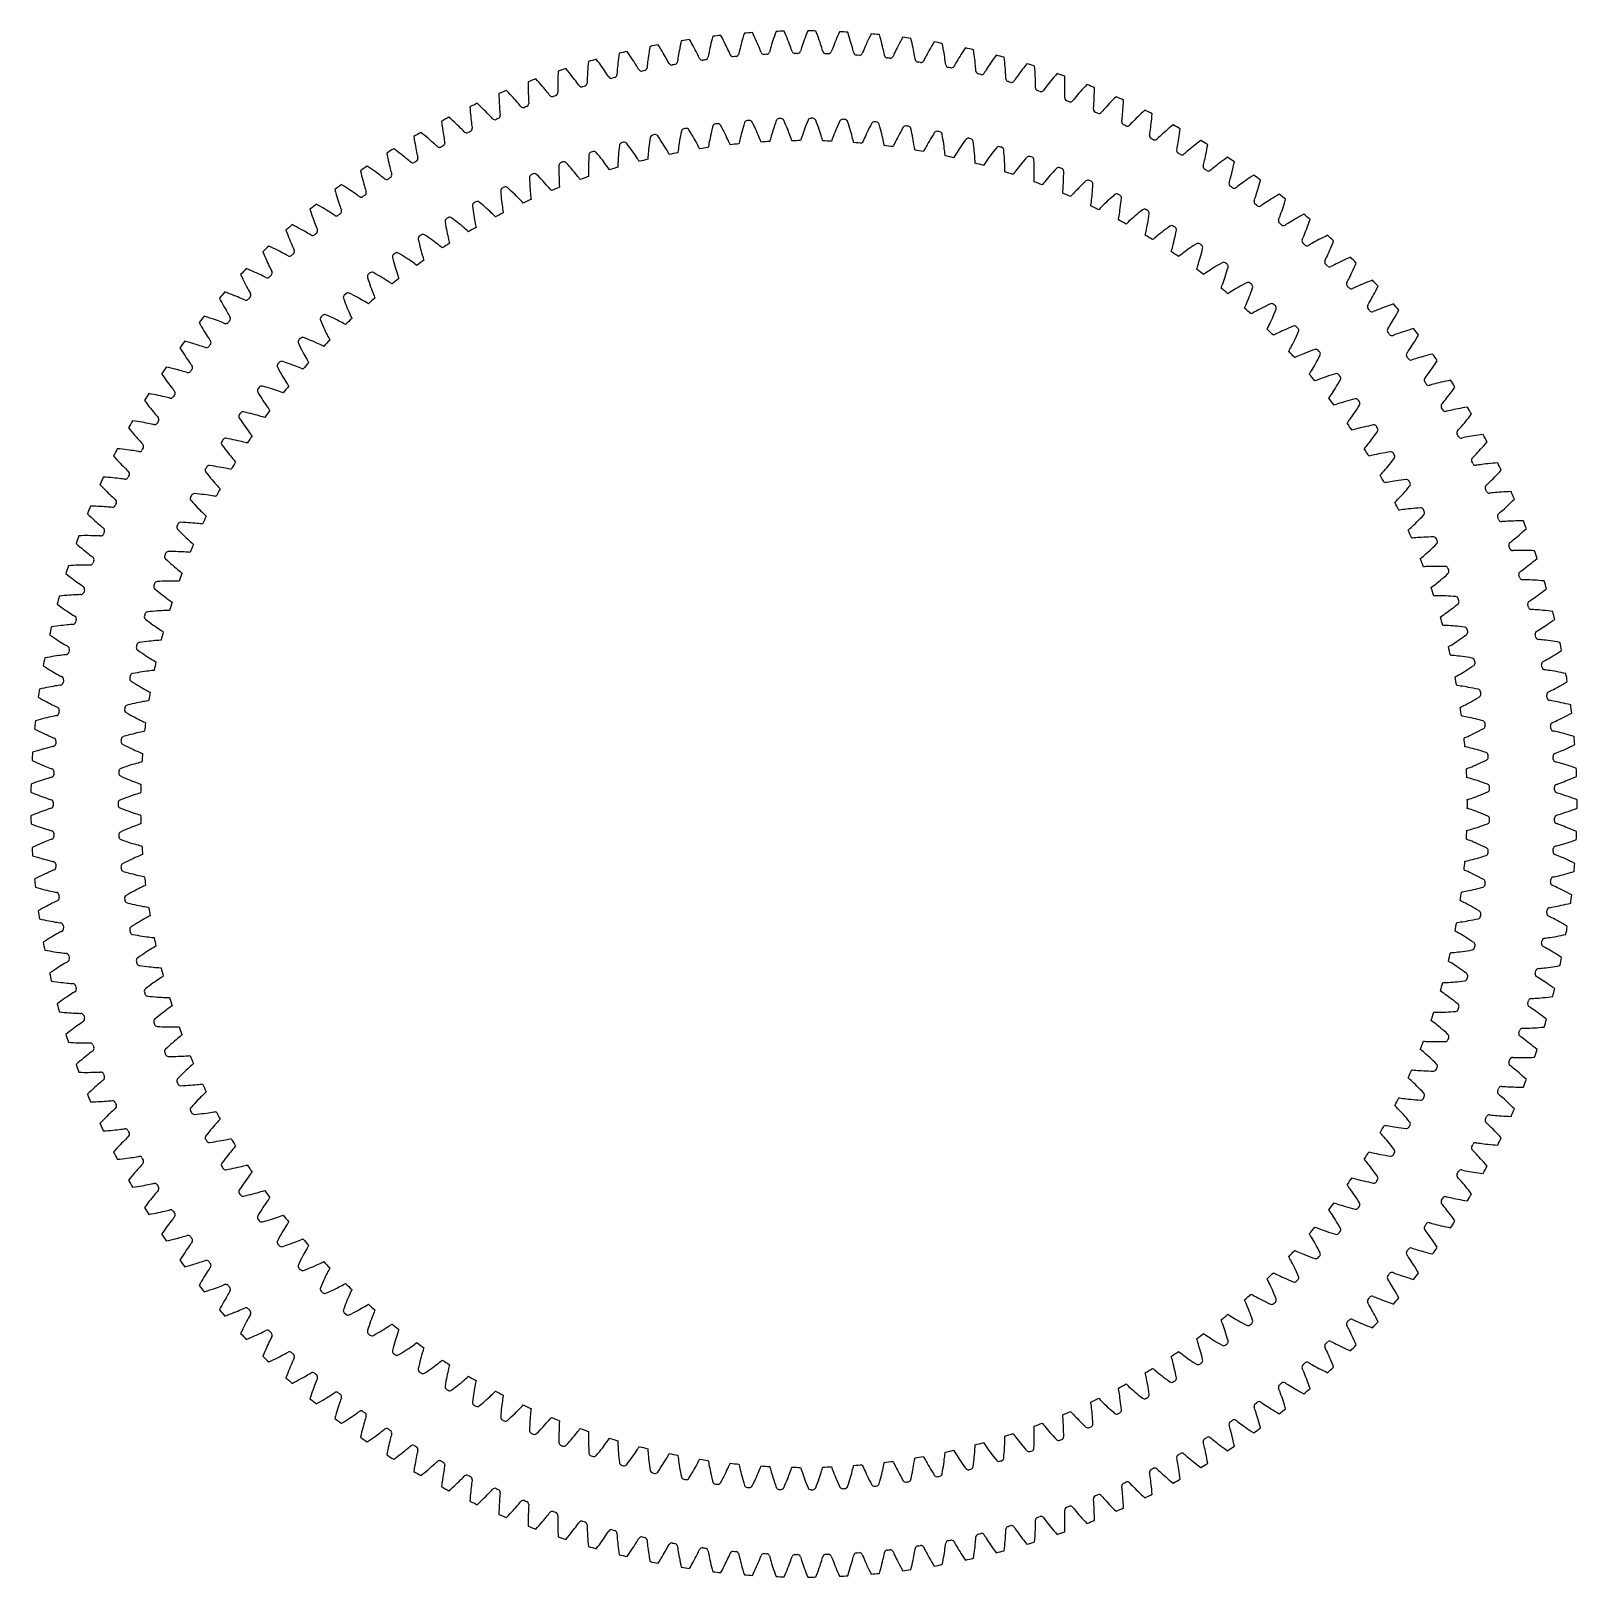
# Model space of a CAD drawing. Header units: millimetres. Extents: x -77 to 78, y -77 to 77.
import ezdxf

# ---------------------------------------------------------------- set-up
doc = ezdxf.new("R2010")
doc.units = ezdxf.units.MM

msp = doc.modelspace()

# ---------------------------------------------------------------- linework, layer by layer
at = {"layer": 'thin_ring_external'}
for p, q in [((-15.423484, 75.949761), (-15.468809, 75.698035)), ((-14.482324, 75.892943), (-14.619977, 76.108516)), ((-12.399646, 76.027285), (-12.447415, 75.793493)), ((-12.347982, 76.269285), (-12.399646, 76.027285)), ((-12.292361, 76.518938), (-12.347982, 76.269285)), ((-11.354327, 76.423529), (-11.483014, 76.644572)), ((-11.231732, 76.208579), (-11.354327, 76.423529)), ((-11.115335, 76.00027), (-11.231732, 76.208579)), ((-11.005284, 75.799256), (-11.115335, 76.00027)), ((-9.378348, 76.017696), (-9.427298, 75.804314)), ((-9.325217, 76.240619), (-9.378348, 76.017696)), ((-9.267889, 76.472254), (-9.325217, 76.240619)), ((-9.206334, 76.711928), (-9.267889, 76.472254)), ((-9.14051, 76.959087), (-9.206334, 76.711928)), ((-8.207184, 76.825247), (-8.326687, 77.051387)), ((-8.093517, 76.605446), (-8.207184, 76.825247)), ((-7.98577, 76.392533), (-8.093517, 76.605446)), ((-7.884065, 76.187171), (-7.98577, 76.392533)), ((-7.788571, 75.990172), (-7.884065, 76.187171)), ((-7.699536, 75.802568), (-7.788571, 75.990172)), ((-6.307202, 76.127441), (-6.360248, 75.926671)), ((-6.249532, 76.338633), (-6.307202, 76.127441)), ((-6.187294, 76.559187), (-6.249532, 76.338633)), ((-6.120505, 76.788272), (-6.187294, 76.559187)), ((-6.049161, 77.025218), (-6.120505, 76.788272)), ((-5.973246, 77.269466), (-6.049161, 77.025218)), ((-5.046201, 77.097421), (-5.15632, 77.328277)), ((-4.941654, 76.873138), (-5.046201, 77.097421)), ((-4.84274, 76.655982), (-4.941654, 76.873138)), ((-4.749551, 76.446617), (-4.84274, 76.655982)), ((-4.662226, 76.245863), (-4.749551, 76.446617)), ((-4.580968, 76.054762), (-4.662226, 76.245863)), ((-4.506092, 75.874698), (-4.580968, 76.054762)), ((-3.237714, 76.123777), (-3.293742, 75.936986)), ((-3.17647, 76.322199), (-3.237714, 76.123777)), ((-3.110178, 76.530845), (-3.17647, 76.322199)), ((-3.038938, 76.748658), (-3.110178, 76.530845)), ((-2.9628, 76.974808), (-3.038938, 76.748658)), ((-2.881789, 77.208625), (-2.9628, 76.974808)), ((-2.79591, 77.449551), (-2.881789, 77.208625)), ((-1.87671, 77.239591), (-1.977258, 77.474773)), ((-1.781459, 77.011205), (-1.87671, 77.239591)), ((-1.691543, 76.790171), (-1.781459, 77.011205)), ((-1.607029, 76.577157), (-1.691543, 76.790171)), ((-1.528019, 76.372987), (-1.607029, 76.577157)), ((-1.454675, 76.178711), (-1.528019, 76.372987)), ((-1.387255, 75.995724), (-1.454675, 76.178711)), ((-1.326182, 75.826001), (-1.387255, 75.995724)), ((-0.17337, 76.008187), (-0.230945, 75.837246)), ((-0.109721, 76.19252), (-0.17337, 76.008187)), ((-0.040381, 76.388261), (-0.109721, 76.19252)), ((0.03442, 76.59401), (-0.040381, 76.388261)), ((0.114543, 76.808714), (0.03442, 76.59401)), ((0.199901, 77.031548), (0.114543, 76.808714)), ((0.290443, 77.261842), (0.199901, 77.031548)), ((0.386141, 77.499038), (0.290443, 77.261842)), ((1.295946, 77.251518), (1.205138, 77.490629)), ((1.38174, 77.019414), (1.295946, 77.251518)), ((1.462506, 76.794874), (1.38174, 77.019414)), ((1.538204, 76.57857), (1.462506, 76.794874)), ((1.608765, 76.371329), (1.538204, 76.57857)), ((1.67407, 76.174206), (1.608765, 76.371329)), ((1.733921, 75.988605), (1.67407, 76.174206)), ((1.787974, 75.816518), (1.733921, 75.988605)), ((2.947295, 75.951221), (2.88275, 75.782788)), ((3.018458, 76.132786), (2.947295, 75.951221)), ((3.095775, 76.325515), (3.018458, 76.132786)), ((3.17896, 76.528019), (3.095775, 76.325515)), ((3.26783, 76.739253), (3.17896, 76.528019)), ((3.362265, 76.958395), (3.26783, 76.739253)), ((3.462186, 77.184777), (3.362265, 76.958395)), ((3.567541, 77.417845), (3.462186, 77.184777)), ((4.466416, 77.133181), (4.385502, 77.375819)), ((4.54261, 76.89775), (4.466416, 77.133181)), ((4.614088, 76.670084), (4.54261, 76.89775)), ((4.680842, 76.450855), (4.614088, 76.670084)), ((4.742835, 76.240892), (4.680842, 76.450855)), ((4.799993, 76.041253), (4.742835, 76.240892)), ((4.852174, 75.853352), (4.799993, 76.041253)), ((6.226711, 76.134067), (6.141547, 75.944674)), ((6.31814, 76.332985), (6.226711, 76.134067)), ((6.415607, 76.540392), (6.31814, 76.332985)), ((6.518959, 76.755472), (6.415607, 76.540392)), ((6.62809, 76.977561), (6.518959, 76.755472)), ((6.742925, 77.206107), (6.62809, 76.977561)), ((7.629356, 76.88478), (7.558471, 77.130536)), ((7.695819, 76.64642), (7.629356, 76.88478)), ((7.757891, 76.416011), (7.695819, 76.64642)), ((7.815588, 76.194226), (7.757891, 76.416011)), ((7.868909, 75.981895), (7.815588, 76.194226)), ((7.917822, 75.780078), (7.868909, 75.981895)), ((9.446666, 76.009236), (9.347147, 75.814239)), ((9.552566, 76.212467), (9.446666, 76.009236)), ((9.664661, 76.423122), (9.552566, 76.212467)), ((9.782818, 76.640544), (9.664661, 76.423122)), ((9.906939, 76.864183), (9.782818, 76.640544)), ((10.77943, 76.506734), (10.718695, 76.755193)), ((10.836052, 76.265846), (10.77943, 76.506734)), ((10.888611, 76.033084), (10.836052, 76.265846)), ((10.937154, 75.809117), (10.888611, 76.033084)), ((12.794066, 75.961906), (12.673417, 75.75603)), ((12.921049, 76.174294), (12.794066, 75.961906)), ((13.054247, 76.392648), (12.921049, 76.174294)), ((13.911328, 75.999681), (13.860844, 76.250423)), ((13.958012, 75.756671), (13.911328, 75.999681)), ((-21.602473, 74.428376), (-21.626993, 74.17378)), ((-20.659824, 74.448964), (-20.814699, 74.652517)), ((-20.511743, 74.250709), (-20.659824, 74.448964)), ((-18.623616, 74.516794), (-18.64895, 74.289031)), ((-18.595188, 74.753718), (-18.623616, 74.516794)), ((-18.563552, 74.99914), (-18.595188, 74.753718)), ((-18.5286, 75.252515), (-18.563552, 74.99914)), ((-17.585901, 75.234384), (-17.732288, 75.444125)), ((-17.446084, 75.030217), (-17.585901, 75.234384)), ((-17.31299, 74.832159), (-17.446084, 75.030217)), ((-17.186819, 74.640852), (-17.31299, 74.832159)), ((-17.06784, 74.457081), (-17.186819, 74.640852)), ((-16.956426, 74.28184), (-17.06784, 74.457081)), ((-15.64254, 74.569586), (-15.667268, 74.376148)), ((-15.614567, 74.775352), (-15.64254, 74.569586)), ((-15.583288, 74.99203), (-15.614567, 74.775352)), ((-15.548625, 75.218561), (-15.583288, 74.99203)), ((-15.510494, 75.454118), (-15.548625, 75.218561)), ((-15.468809, 75.698035), (-15.510494, 75.454118)), ((-14.351007, 75.683208), (-14.482324, 75.892943)), ((-14.226157, 75.479852), (-14.351007, 75.683208)), ((-14.107946, 75.283526), (-14.226157, 75.479852)), ((-13.996612, 75.095026), (-14.107946, 75.283526)), ((-13.892486, 74.915359), (-13.996612, 75.095026)), ((-13.79605, 74.74586), (-13.892486, 74.915359)), ((-13.708045, 74.588409), (-13.79605, 74.74586)), ((-13.629724, 74.445919), (-13.708045, 74.588409)), ((-13.563607, 74.323798), (-13.629724, 74.445919)), ((-12.674615, 74.480552), (-12.68917, 74.386488)), ((-12.654253, 74.617921), (-12.674615, 74.480552)), ((-12.62939, 74.778605), (-12.654253, 74.617921)), ((-12.600543, 74.95666), (-12.62939, 74.778605)), ((-12.567895, 75.14892), (-12.600543, 74.95666)), ((-12.531498, 75.353365), (-12.567895, 75.14892)), ((-12.49135, 75.568576), (-12.531498, 75.353365)), ((-12.447415, 75.793493), (-12.49135, 75.568576)), ((-10.901783, 75.606343), (-11.005284, 75.799256)), ((-10.805121, 75.422553), (-10.901783, 75.606343)), ((-10.715725, 75.249238), (-10.805121, 75.422553)), ((-10.634258, 75.088306), (-10.715725, 75.249238)), ((-10.561853, 74.942722), (-10.634258, 75.088306)), ((-10.500805, 74.817989), (-10.561853, 74.942722)), ((-10.458419, 74.732765), (-10.500805, 74.817989)), ((-9.606128, 74.938113), (-9.624533, 74.844726)), ((-9.580143, 75.074531), (-9.606128, 74.938113)), ((-9.548704, 75.234058), (-9.580143, 75.074531)), ((-9.512572, 75.410779), (-9.548704, 75.234058)), ((-9.472058, 75.601536), (-9.512572, 75.410779)), ((-9.427298, 75.804314), (-9.472058, 75.601536)), ((-7.617331, 75.625729), (-7.699536, 75.802568)), ((-7.54254, 75.461588), (-7.617331, 75.625729)), ((-7.476173, 75.313154), (-7.54254, 75.461588)), ((-7.420297, 75.18602), (-7.476173, 75.313154)), ((-7.381446, 75.099127), (-7.420297, 75.18602)), ((-6.521442, 75.269311), (-6.543666, 75.176759)), ((-6.489879, 75.404547), (-6.521442, 75.269311)), ((-6.451917, 75.562649), (-6.489879, 75.404547)), ((-6.40856, 75.737738), (-6.451917, 75.562649)), ((-6.360248, 75.926671), (-6.40856, 75.737738)), ((-4.438103, 75.707625), (-4.506092, 75.874698)), ((-4.377886, 75.556591), (-4.438103, 75.707625)), ((-4.327277, 75.42727), (-4.377886, 75.556591)), ((-4.292026, 75.338856), (-4.327277, 75.42727)), ((-3.42576, 75.473589), (-3.451765, 75.382027)), ((-3.388671, 75.607415), (-3.42576, 75.473589)), ((-3.34425, 75.763825), (-3.388671, 75.607415)), ((-3.293742, 75.936986), (-3.34425, 75.763825)), ((-1.272217, 75.672622), (-1.326182, 75.826001)), ((-1.22696, 75.541333), (-1.272217, 75.672622)), ((-1.195368, 75.451546), (-1.22696, 75.541333)), ((-0.324302, 75.550601), (-0.354043, 75.460184)), ((-0.28175, 75.682791), (-0.324302, 75.550601)), ((-0.230945, 75.837246), (-0.28175, 75.682791)), ((1.835598, 75.661053), (1.787974, 75.816518)), ((1.875426, 75.528016), (1.835598, 75.661053)), ((1.903305, 75.437007), (1.875426, 75.528016)), ((2.777704, 75.500217), (2.744275, 75.411097)), ((2.825647, 75.630549), (2.777704, 75.500217)), ((2.88275, 75.782788), (2.825647, 75.630549)), ((4.899116, 75.679191), (4.852174, 75.853352)), ((4.940317, 75.521901), (4.899116, 75.679191)), ((4.97465, 75.387342), (4.940317, 75.521901)), ((4.998769, 75.295265), (4.97465, 75.387342)), ((5.875026, 75.322523), (5.837966, 75.234851)), ((5.928279, 75.450777), (5.875026, 75.322523)), ((5.991584, 75.600543), (5.928279, 75.450777)), ((6.062989, 75.766185), (5.991584, 75.600543)), ((6.141547, 75.944674), (6.062989, 75.766185)), ((7.962244, 75.590193), (7.917822, 75.780078)), ((8.001997, 75.414251), (7.962244, 75.590193)), ((8.036705, 75.255403), (8.001997, 75.414251)), ((8.065485, 75.119547), (8.036705, 75.255403)), ((8.085804, 75.026558), (8.065485, 75.119547)), ((8.962441, 75.017818), (8.921813, 74.931742)), ((9.020915, 75.143778), (8.962441, 75.017818)), ((9.090315, 75.290819), (9.020915, 75.143778)), ((9.168461, 75.453389), (9.090315, 75.290819)), ((9.25428, 75.628503), (9.168461, 75.453389)), ((9.347147, 75.814239), (9.25428, 75.628503)), ((10.981713, 75.594775), (10.937154, 75.809117)), ((11.0223, 75.391121), (10.981713, 75.594775)), ((11.058889, 75.199572), (11.0223, 75.391121)), ((11.091385, 75.022146), (11.058889, 75.199572)), ((11.119542, 74.862007), (11.091385, 75.022146)), ((11.14272, 74.725084), (11.119542, 74.862007)), ((11.159204, 74.631339), (11.14272, 74.725084)), ((12.034743, 74.586617), (11.990616, 74.50228)), ((12.098339, 74.710069), (12.034743, 74.586617)), ((12.173718, 74.854137), (12.098339, 74.710069)), ((12.258472, 75.013362), (12.173718, 74.854137)), ((12.351407, 75.184805), (12.258472, 75.013362)), ((12.451823, 75.366572), (12.351407, 75.184805)), ((12.559263, 75.557319), (12.451823, 75.366572)), ((12.673417, 75.75603), (12.559263, 75.557319)), ((14.000972, 75.521947), (13.958012, 75.756671)), ((14.040279, 75.296176), (14.000972, 75.521947)), ((14.076, 75.080186), (14.040279, 75.296176)), ((14.108191, 74.875036), (14.076, 75.080186)), ((14.136885, 74.682147), (14.108191, 74.875036)), ((14.16207, 74.503537), (14.136885, 74.682147)), ((14.183629, 74.342377), (14.16207, 74.503537)), ((15.327812, 74.446845), (15.236593, 74.291234)), ((15.427708, 74.614328), (15.327812, 74.446845)), ((15.535501, 74.791819), (15.427708, 74.614328)), ((15.650682, 74.977995), (15.535501, 74.791819)), ((15.772898, 75.171852), (15.650682, 74.977995)), ((15.901898, 75.372601), (15.772898, 75.171852)), ((16.037493, 75.579596), (15.901898, 75.372601)), ((16.179543, 75.792298), (16.037493, 75.579596)), ((17.019768, 75.364474), (16.979621, 75.617078)), ((17.056436, 75.119753), (17.019768, 75.364474)), ((17.089723, 74.883463), (17.056436, 75.119753)), ((17.119728, 74.656269), (17.089723, 74.883463)), ((17.146551, 74.438994), (17.119728, 74.656269)), ((17.170293, 74.232696), (17.146551, 74.438994)), ((18.845782, 74.460917), (18.71571, 74.27224)), ((18.982915, 74.6562), (18.845782, 74.460917)), ((19.126894, 74.857454), (18.982915, 74.6562)), ((19.277557, 75.064144), (19.126894, 74.857454)), ((20.099509, 74.602187), (20.069767, 74.856225)), ((20.126099, 74.356166), (20.099509, 74.602187)), ((-24.66536, 72.976156), (-24.674255, 72.737699)), ((-24.653965, 73.223347), (-24.66536, 72.976156)), ((-24.639918, 73.478735), (-24.653965, 73.223347)), ((-23.69891, 73.538005), (-23.862011, 73.735029)), ((-23.542814, 73.345997), (-23.69891, 73.538005)), ((-23.39392, 73.159526), (-23.542814, 73.345997)), ((-23.252479, 72.979214), (-23.39392, 73.159526)), ((-23.118824, 72.805824), (-23.252479, 72.979214)), ((-21.707559, 73.034882), (-21.716333, 72.840068)), ((-21.696562, 73.24225), (-21.707559, 73.034882)), ((-21.683165, 73.460764), (-21.696562, 73.24225)), ((-21.667203, 73.689375), (-21.683165, 73.460764)), ((-21.648526, 73.927266), (-21.667203, 73.689375)), ((-21.626993, 74.17378), (-21.648526, 73.927266)), ((-20.37063, 74.058282), (-20.511743, 74.250709)), ((-20.236711, 73.872316), (-20.37063, 74.058282)), ((-20.110287, 73.693584), (-20.236711, 73.872316)), ((-19.991773, 73.523066), (-20.110287, 73.693584)), ((-19.881755, 73.36205), (-19.991773, 73.523066)), ((-19.78113, 73.21235), (-19.881755, 73.36205)), ((-19.691383, 73.076766), (-19.78113, 73.21235)), ((-19.615469, 72.960481), (-19.691383, 73.076766)), ((-19.562932, 72.881111), (-19.615469, 72.960481)), ((-18.742335, 73.189639), (-18.749124, 73.094699)), ((-18.733311, 73.328216), (-18.742335, 73.189639)), ((-18.721714, 73.490398), (-18.733311, 73.328216)), ((-18.707573, 73.67022), (-18.721714, 73.490398)), ((-18.690808, 73.86451), (-18.707573, 73.67022)), ((-18.671307, 74.071252), (-18.690808, 73.86451)), ((-18.64895, 74.289031), (-18.671307, 74.071252)), ((-16.853112, 74.116444), (-16.956426, 74.28184)), ((-16.758717, 73.962738), (-16.853112, 74.116444)), ((-16.674612, 73.823584), (-16.758717, 73.962738)), ((-16.603537, 73.704281), (-16.674612, 73.823584)), ((-16.554302, 73.622821), (-16.603537, 73.704281)), ((-15.72173, 73.897399), (-15.732411, 73.802818)), ((-15.707025, 74.035489), (-15.72173, 73.897399)), ((-15.688779, 74.197058), (-15.707025, 74.035489)), ((-15.667268, 74.376148), (-15.688779, 74.197058)), ((-13.517757, 74.240386), (-13.563607, 74.323798)), ((14.201166, 74.204618), (14.183629, 74.342377)), ((14.213787, 74.110275), (14.201166, 74.204618)), ((15.086752, 74.029645), (15.0392, 73.947191)), ((15.155363, 74.150383), (15.086752, 74.029645)), ((15.236593, 74.291234), (15.155363, 74.150383)), ((17.191044, 74.038791), (17.170293, 74.232696)), ((17.208874, 73.859298), (17.191044, 74.038791)), ((17.223799, 73.697388), (17.208874, 73.859298)), ((17.235666, 73.559026), (17.223799, 73.697388)), ((17.244403, 73.464244), (17.235666, 73.559026)), ((18.113321, 73.347843), (18.062424, 73.267411)), ((18.186831, 73.465662), (18.113321, 73.347843)), ((18.273775, 73.603059), (18.186831, 73.465662)), ((18.371306, 73.754794), (18.273775, 73.603059)), ((18.477994, 73.918035), (18.371306, 73.754794)), ((18.592983, 74.090951), (18.477994, 73.918035)), ((18.71571, 74.27224), (18.592983, 74.090951)), ((20.149657, 74.118709), (20.126099, 74.356166)), ((20.170309, 73.890474), (20.149657, 74.118709)), ((20.18819, 73.672281), (20.170309, 73.890474)), ((20.203442, 73.465183), (20.18819, 73.672281)), ((20.216215, 73.270589), (20.203442, 73.465183)), ((20.226661, 73.090515), (20.216215, 73.270589)), ((20.234926, 72.928129), (20.226661, 73.090515)), ((20.241102, 72.789396), (20.234926, 72.928129)), ((21.383822, 72.938376), (21.280144, 72.790773)), ((21.497122, 73.097099), (21.383822, 72.938376)), ((21.619113, 73.265148), (21.497122, 73.097099)), ((21.74918, 73.441247), (21.619113, 73.265148)), ((21.886888, 73.624424), (21.74918, 73.441247)), ((22.031923, 73.813913), (21.886888, 73.624424)), ((22.184043, 74.009086), (22.031923, 73.813913)), ((22.343065, 74.209416), (22.184043, 74.009086)), ((23.145358, 73.714103), (23.12607, 73.969148)), ((23.161825, 73.467198), (23.145358, 73.714103)), ((23.175614, 73.228974), (23.161825, 73.467198)), ((23.186879, 73.000083), (23.175614, 73.228974)), ((23.195787, 72.78134), (23.186879, 73.000083)), ((25.203785, 73.035921), (25.04378, 72.847158)), ((25.370897, 73.229554), (25.203785, 73.035921)), ((26.152179, 72.70172), (26.143378, 72.957342)), ((-29.652139, 71.345828), (-29.830854, 71.528806)), ((-29.480817, 71.167273), (-29.652139, 71.345828)), ((-27.639366, 72.149442), (-27.640602, 71.901992)), ((-27.640602, 71.901992), (-27.6397, 71.66337)), ((-27.6397, 71.66337), (-27.636852, 71.434221)), ((-27.635816, 72.405191), (-27.639366, 72.149442)), ((-27.636852, 71.434221), (-27.632277, 71.215345)), ((-26.698034, 72.503045), (-26.869086, 72.693206)), ((-26.534187, 72.317607), (-26.698034, 72.503045)), ((-26.377762, 72.137406), (-26.534187, 72.317607)), ((-26.229038, 71.963053), (-26.377762, 72.137406)), ((-26.088378, 71.795296), (-26.229038, 71.963053)), ((-25.956273, 71.635075), (-26.088378, 71.795296)), ((-25.833417, 71.483629), (-25.956273, 71.635075)), ((-25.720849, 71.342688), (-25.833417, 71.483629)), ((-25.620281, 71.214925), (-25.720849, 71.342688)), ((-24.687706, 72.082101), (-24.688475, 71.887091)), ((-24.688475, 71.887091), (-24.687816, 71.706715)), ((-24.687816, 71.706715), (-24.686068, 71.544128)), ((-24.685232, 72.289746), (-24.687706, 72.082101)), ((-24.686068, 71.544128), (-24.683692, 71.405278)), ((-24.680817, 72.508625), (-24.685232, 72.289746)), ((-24.683692, 71.405278), (-24.68267, 71.310101)), ((-24.674255, 72.737699), (-24.680817, 72.508625)), ((-22.993409, 72.640315), (-23.118824, 72.805824)), ((-22.876874, 72.483952), (-22.993409, 72.640315)), ((-22.770187, 72.338508), (-22.876874, 72.483952)), ((-22.674949, 72.206724), (-22.770187, 72.338508)), ((-22.594326, 72.093653), (-22.674949, 72.206724)), ((-22.538574, 72.016507), (-22.594326, 72.093653)), ((-21.731336, 72.358465), (-21.734221, 72.263326)), ((-21.728009, 72.497296), (-21.731336, 72.358465)), ((-21.72308, 72.659817), (-21.728009, 72.497296)), ((-21.716333, 72.840068), (-21.72308, 72.659817)), ((20.245941, 72.694336), (20.241102, 72.789396)), ((21.109348, 72.542359), (21.055191, 72.464085)), ((21.187632, 72.657061), (21.109348, 72.542359)), ((21.280144, 72.790773), (21.187632, 72.657061)), ((23.202524, 72.57379), (23.195787, 72.78134)), ((23.207296, 72.378837), (23.202524, 72.57379)), ((23.210341, 72.198485), (23.207296, 72.378837)), ((23.211932, 72.035897), (23.210341, 72.198485)), ((23.212407, 71.897028), (23.211932, 72.035897)), ((23.213339, 71.801849), (23.212407, 71.897028)), ((24.069779, 71.614553), (24.012454, 71.538568)), ((24.152707, 71.725944), (24.069779, 71.614553)), ((24.25063, 71.855746), (24.152707, 71.725944)), ((24.360281, 71.998968), (24.25063, 71.855746)), ((24.480001, 72.152905), (24.360281, 71.998968)), ((24.608789, 72.315804), (24.480001, 72.152905)), ((24.745975, 72.486414), (24.608789, 72.315804)), ((24.891088, 72.663783), (24.745975, 72.486414)), ((25.04378, 72.847158), (24.891088, 72.663783)), ((26.158495, 72.454347), (26.152179, 72.70172)), ((26.154883, 71.184713), (26.159245, 71.365037)), ((26.162492, 72.215758), (26.158495, 72.454347)), ((26.159245, 71.365037), (26.16248, 71.560022)), ((26.16248, 71.560022), (26.16427, 71.767674)), ((26.16435, 71.986598), (26.162492, 72.215758)), ((26.16427, 71.767674), (26.16435, 71.986598)), ((27.701043, 71.409353), (27.556968, 71.244519)), ((27.853316, 71.580615), (27.701043, 71.409353)), ((28.013407, 71.757567), (27.853316, 71.580615)), ((28.181027, 71.939601), (28.013407, 71.757567)), ((28.355948, 72.12621), (28.181027, 71.939601)), ((29.105254, 71.08077), (29.111056, 71.319322)), ((29.111056, 71.319322), (29.114901, 71.566746)), ((29.114901, 71.566746), (29.116602, 71.822514)), ((-33.482836, 69.893846), (-33.465393, 69.638667)), ((-32.556244, 70.068306), (-32.742321, 70.243793)), ((-32.377736, 69.896935), (-32.556244, 70.068306)), ((-32.207055, 69.730175), (-32.377736, 69.896935)), ((-30.585113, 71.209556), (-30.57816, 70.953877)), ((-30.57816, 70.953877), (-30.569237, 70.706585)), ((-30.569237, 70.706585), (-30.558538, 70.468201)), ((-30.558538, 70.468201), (-30.546285, 70.239362)), ((-30.546285, 70.239362), (-30.532728, 70.020858)), ((-30.532728, 70.020858), (-30.518158, 69.81371)), ((-30.518158, 69.81371), (-30.502926, 69.619294)), ((-29.317126, 70.993646), (-29.480817, 71.167273)), ((-29.161369, 70.825547), (-29.317126, 70.993646)), ((-29.01394, 70.663706), (-29.161369, 70.825547)), ((-28.875369, 70.509043), (-29.01394, 70.663706)), ((-28.746399, 70.362768), (-28.875369, 70.509043)), ((-28.628139, 70.226568), (-28.746399, 70.362768)), ((-28.522411, 70.103041), (-28.628139, 70.226568)), ((-28.432783, 69.996966), (-28.522411, 70.103041)), ((-28.37089, 69.924654), (-28.432783, 69.996966)), ((-27.632277, 71.215345), (-27.626224, 71.007773)), ((-27.626224, 71.007773), (-27.618987, 70.812896)), ((-27.618987, 70.812896), (-27.610923, 70.632699)), ((-27.610923, 70.632699), (-27.602502, 70.470321)), ((-27.602502, 70.470321), (-27.594427, 70.331686)), ((-27.594427, 70.331686), (-27.589498, 70.23663)), ((-25.535084, 71.10526), (-25.620281, 71.214925)), ((-25.476211, 71.030468), (-25.535084, 71.10526)), ((26.141594, 70.788288), (26.144571, 70.883424)), ((26.144571, 70.883424), (26.149797, 71.022196)), ((26.149797, 71.022196), (26.154883, 71.184713)), ((26.989623, 70.565988), (26.929227, 70.492421)), ((27.077054, 70.673881), (26.989623, 70.565988)), ((27.180224, 70.799553), (27.077054, 70.673881)), ((27.295662, 70.938152), (27.180224, 70.799553)), ((27.421601, 71.087045), (27.295662, 70.938152)), ((27.556968, 71.244519), (27.421601, 71.087045)), ((29.025769, 69.655361), (29.032649, 69.750295)), ((29.032649, 69.750295), (29.043568, 69.888736)), ((29.043568, 69.888736), (29.055322, 70.050906)), ((29.055322, 70.050906), (29.067084, 70.230899)), ((29.067084, 70.230899), (29.078321, 70.425588)), ((29.078321, 70.425588), (29.088635, 70.632991)), ((29.088635, 70.632991), (29.097702, 70.851727)), ((29.097702, 70.851727), (29.105254, 71.08077)), ((30.185016, 69.757719), (30.063985, 69.623976)), ((30.316963, 69.901316), (30.185016, 69.757719)), ((30.45868, 70.0531), (30.316963, 69.901316)), ((30.609401, 70.21188), (30.45868, 70.0531)), ((30.768577, 70.376746), (30.609401, 70.21188)), ((30.935798, 70.546976), (30.768577, 70.376746)), ((31.110749, 70.721975), (30.935798, 70.546976)), ((31.293184, 70.901246), (31.110749, 70.721975)), ((31.981989, 69.597384), (31.998938, 69.825924)), ((31.998938, 69.825924), (32.014529, 70.064037)), ((32.014529, 70.064037), (32.028528, 70.311094)), ((32.028528, 70.311094), (32.040729, 70.566576)), ((-36.3241, 68.460278), (-36.296195, 68.206031)), ((-36.296195, 68.206031), (-36.267014, 67.960305)), ((-35.405451, 68.672633), (-35.598576, 68.840333)), ((-35.220058, 68.508735), (-35.405451, 68.672633)), ((-35.042675, 68.349123), (-35.220058, 68.508735)), ((-34.873652, 68.194368), (-35.042675, 68.349123)), ((-33.465393, 69.638667), (-33.446324, 69.39195)), ((-33.446324, 69.39195), (-33.425848, 69.154207)), ((-33.425848, 69.154207), (-33.40421, 68.926064)), ((-33.40421, 68.926064), (-33.381694, 68.7083)), ((-33.381694, 68.7083), (-33.358632, 68.501926)), ((-33.358632, 68.501926), (-33.335431, 68.308298)), ((-33.335431, 68.308298), (-33.312611, 68.129371)), ((-32.044528, 69.568612), (-32.207055, 69.730175)), ((-31.890579, 69.41296), (-32.044528, 69.568612)), ((-31.745775, 69.264117), (-31.890579, 69.41296)), ((-31.610908, 69.12326), (-31.745775, 69.264117)), ((-31.487156, 68.99203), (-31.610908, 69.12326)), ((-31.376446, 68.872948), (-31.487156, 68.99203)), ((-31.282538, 68.770642), (-31.376446, 68.872948)), ((-31.217728, 68.700932), (-31.282538, 68.770642)), ((-30.502926, 69.619294), (-30.487471, 69.43958)), ((-30.487471, 69.43958), (-30.472391, 69.277685)), ((-30.472391, 69.277685), (-30.458631, 69.139498)), ((-30.458631, 69.139498), (-30.449804, 69.044725)), ((29.863956, 69.398433), (29.800591, 69.327407)), ((29.955743, 69.502646), (29.863956, 69.398433)), ((30.063985, 69.623976), (29.955743, 69.502646)), ((31.861, 68.40498), (31.871772, 68.499552)), ((31.871772, 68.499552), (31.888365, 68.637427)), ((31.888365, 68.637427), (31.906767, 68.798979)), ((31.906767, 68.798979), (31.925909, 68.978337)), ((31.925909, 68.978337), (31.945129, 69.1724)), ((31.945129, 69.1724), (31.963949, 69.379204)), ((31.963949, 69.379204), (31.981989, 69.597384)), ((32.78392, 68.214213), (32.687932, 68.113857)), ((32.897052, 68.330997), (32.78392, 68.214213)), ((33.023472, 68.459659), (32.897052, 68.330997)), ((33.161202, 68.597717), (33.023472, 68.459659)), ((33.309032, 68.743555), (33.161202, 68.597717)), ((33.466145, 68.896013), (33.309032, 68.743555)), ((33.631955, 69.054206), (33.466145, 68.896013)), ((33.806023, 69.217426), (33.631955, 69.054206)), ((33.988012, 69.385096), (33.806023, 69.217426)), ((34.177653, 69.556725), (33.988012, 69.385096)), ((34.785365, 68.008429), (34.812348, 68.225684)), ((34.812348, 68.225684), (34.838665, 68.453335)), ((34.838665, 68.453335), (34.864018, 68.690608)), ((34.864018, 68.690608), (34.888149, 68.936881)), ((34.888149, 68.936881), (34.910828, 69.191648)), ((-39.104114, 66.911272), (-39.065794, 66.658385)), ((-39.065794, 66.658385), (-39.026549, 66.414063)), ((-38.194958, 67.161162), (-38.394804, 67.320792)), ((-38.002992, 67.005014), (-38.194958, 67.161162)), ((-37.819205, 66.852819), (-38.002992, 67.005014)), ((-37.643971, 66.705134), (-37.819205, 66.852819)), ((-37.477771, 66.562637), (-37.643971, 66.705134)), ((-36.267014, 67.960305), (-36.236794, 67.723603)), ((-36.236794, 67.723603), (-36.205808, 67.49654)), ((-36.205808, 67.49654), (-36.174371, 67.279885)), ((-36.174371, 67.279885), (-36.142856, 67.074631)), ((-36.142856, 67.074631), (-36.111724, 66.88212)), ((-36.111724, 66.88212), (-36.081578, 66.70428)), ((-36.081578, 66.70428), (-36.053266, 66.544168)), ((-34.713442, 68.045168), (-34.873652, 68.194368)), ((-34.56265, 67.902396), (-34.713442, 68.045168)), ((-34.422114, 67.767195), (-34.56265, 67.902396)), ((-34.293079, 67.641156), (-34.422114, 67.767195)), ((-34.177573, 67.526719), (-34.293079, 67.641156)), ((-34.079544, 67.428355), (-34.177573, 67.526719)), ((-34.011927, 67.361365), (-34.079544, 67.428355)), ((-33.312611, 68.129371), (-33.290896, 67.968232)), ((-33.290896, 67.968232), (-33.271475, 67.830726)), ((-33.271475, 67.830726), (-33.258764, 67.736395)), ((32.687932, 68.113857), (32.621704, 68.045492)), ((34.642506, 67.039253), (34.657151, 67.133302)), ((34.657151, 67.133302), (34.679392, 67.27038)), ((34.679392, 67.27038), (34.70441, 67.43104)), ((34.70441, 67.43104), (34.730899, 67.609461)), ((34.730899, 67.609461), (34.758071, 67.802571)), ((34.758071, 67.802571), (34.785365, 68.008429)), ((35.456789, 66.714425), (35.38781, 66.648837)), ((35.556816, 66.810756), (35.456789, 66.714425)), ((35.674647, 66.922797), (35.556816, 66.810756)), ((35.806243, 67.04616), (35.674647, 66.922797)), ((35.949525, 67.178447), (35.806243, 67.04616)), ((36.103218, 67.318094), (35.949525, 67.178447)), ((36.266457, 67.463973), (36.103218, 67.318094)), ((36.438621, 67.615224), (36.266457, 67.463973)), ((36.619244, 67.771161), (36.438621, 67.615224)), ((36.807964, 67.931218), (36.619244, 67.771161)), ((37.004491, 68.094917), (36.807964, 67.931218)), ((37.548125, 66.522976), (37.584004, 66.73894)), ((37.584004, 66.73894), (37.619646, 66.965319)), ((37.619646, 66.965319), (37.654719, 67.20135)), ((37.654719, 67.20135), (37.688939, 67.446426)), ((37.688939, 67.446426), (37.722059, 67.700046)), ((-41.818189, 65.249437), (-41.769519, 64.998337)), ((-40.920058, 65.536443), (-41.12629, 65.687733)), ((-40.721844, 65.388308), (-40.920058, 65.536443)), ((-40.531964, 65.243786), (-40.721844, 65.388308)), ((-40.350815, 65.10342), (-40.531964, 65.243786)), ((-40.178904, 64.967866), (-40.350815, 65.10342)), ((-39.026549, 66.414063), (-38.986637, 66.178802)), ((-38.986637, 66.178802), (-38.946355, 65.953203)), ((-38.946355, 65.953203), (-38.906049, 65.738021)), ((-38.906049, 65.738021), (-38.866134, 65.534234)), ((-38.866134, 65.534234), (-38.827126, 65.343163)), ((-38.827126, 65.343163), (-38.789703, 65.166711)), ((-38.789703, 65.166711), (-38.754842, 65.007896)), ((-37.321244, 66.426176), (-37.477771, 66.562637)), ((-37.175276, 66.296858), (-37.321244, 66.426176)), ((-37.041175, 66.176223), (-37.175276, 66.296858)), ((-36.921068, 66.066625), (-37.041175, 66.176223)), ((-36.819085, 65.972369), (-36.921068, 66.066625)), ((-36.748774, 65.908211), (-36.819085, 65.972369)), ((-36.053266, 66.544168), (-36.028216, 66.407575)), ((-36.028216, 66.407575), (-36.011643, 66.313846)), ((37.365597, 65.560482), (37.384091, 65.653851)), ((37.384091, 65.653851), (37.41194, 65.789901)), ((37.41194, 65.789901), (37.443533, 65.949397)), ((37.443533, 65.949397), (37.477325, 66.126581)), ((37.477325, 66.126581), (37.512402, 66.318412)), ((37.512402, 66.318412), (37.548125, 66.522976)), ((38.165857, 65.202498), (38.094244, 65.139797)), ((38.269755, 65.294641), (38.165857, 65.202498)), ((38.392087, 65.40175), (38.269755, 65.294641)), ((38.528636, 65.519606), (38.392087, 65.40175)), ((38.677229, 65.6459), (38.528636, 65.519606)), ((38.836525, 65.779118), (38.677229, 65.6459)), ((39.005615, 65.918173), (38.836525, 65.779118)), ((39.183844, 66.062228), (39.005615, 65.918173)), ((39.370717, 66.210618), (39.183844, 66.062228)), ((39.565848, 66.362792), (39.370717, 66.210618)), ((39.76893, 66.518284), (39.565848, 66.362792)), ((40.24757, 64.92535), (40.292286, 65.139659)), ((40.292286, 65.139659), (40.337191, 65.364384)), ((40.337191, 65.364384), (40.381925, 65.598776)), ((40.381925, 65.598776), (40.426178, 65.84224)), ((40.426178, 65.84224), (40.469682, 66.094287)), ((-43.576159, 63.801214), (-43.788428, 63.94391)), ((-43.37203, 63.661341), (-43.576159, 63.801214)), ((-43.176376, 63.524737), (-43.37203, 63.661341)), ((-41.769519, 64.998337), (-41.720276, 64.755833)), ((-41.720276, 64.755833), (-41.670739, 64.522408)), ((-41.670739, 64.522408), (-41.621229, 64.298653)), ((-41.621229, 64.298653), (-41.572123, 64.085307)), ((-41.572123, 64.085307), (-41.523875, 63.883331)), ((-41.523875, 63.883331), (-41.477055, 63.694022)), ((-41.477055, 63.694022), (-41.43242, 63.519255)), ((-40.016907, 64.837947), (-40.178904, 64.967866)), ((-39.865753, 64.714731), (-40.016907, 64.837947)), ((-39.726812, 64.599703), (-39.865753, 64.714731)), ((-39.602307, 64.495128), (-39.726812, 64.599703)), ((-39.496539, 64.405138), (-39.602307, 64.495128)), ((-39.423654, 64.343921), (-39.496539, 64.405138)), ((-38.754842, 65.007896), (-38.724205, 64.872447)), ((-38.724205, 64.872447), (-38.703798, 64.779477)), ((40.025681, 63.971161), (40.047993, 64.063692)), ((40.047993, 64.063692), (40.081404, 64.198484)), ((40.081404, 64.198484), (40.119519, 64.356549)), ((40.119519, 64.356549), (40.160556, 64.532196)), ((40.160556, 64.532196), (40.203479, 64.722426)), ((40.203479, 64.722426), (40.24757, 64.92535)), ((40.81057, 63.580625), (40.736443, 63.520917)), ((40.918163, 63.668424), (40.81057, 63.580625)), ((41.044789, 63.770421), (40.918163, 63.668424)), ((41.186061, 63.882571), (41.044789, 63.770421)), ((41.339714, 64.002658), (41.186061, 63.882571)), ((41.504345, 64.129224), (41.339714, 64.002658)), ((41.679002, 64.261219), (41.504345, 64.129224)), ((41.862995, 64.397836), (41.679002, 64.261219)), ((42.055802, 64.538429), (41.862995, 64.397836)), ((42.257016, 64.682464), (42.055802, 64.538429)), ((42.466311, 64.829487), (42.257016, 64.682464)), ((42.932625, 63.430538), (42.986719, 63.65323)), ((42.986719, 63.65323), (43.041038, 63.885588)), ((43.041038, 63.885588), (43.09525, 64.12703)), ((43.09525, 64.12703), (43.149065, 64.377078)), ((-46.15878, 61.958402), (-46.376728, 62.092263)), ((-44.461749, 63.477578), (-44.402811, 63.228687)), ((-44.402811, 63.228687), (-44.343654, 62.988409)), ((-44.343654, 62.988409), (-44.284575, 62.757215)), ((-44.284575, 62.757215), (-44.225921, 62.535681)), ((-44.225921, 62.535681), (-44.168097, 62.324531)), ((-44.168097, 62.324531), (-44.111598, 62.124706)), ((-44.111598, 62.124706), (-44.057045, 61.937479)), ((-42.989617, 63.391926), (-43.176376, 63.524737)), ((-42.812287, 63.263545), (-42.989617, 63.391926)), ((-42.645092, 63.140386), (-42.812287, 63.263545)), ((-42.489006, 63.023479), (-42.645092, 63.140386)), ((-42.345461, 62.914253), (-42.489006, 63.023479)), ((-42.216767, 62.814878), (-42.345461, 62.914253)), ((-42.107394, 62.729306), (-42.216767, 62.814878)), ((-42.032057, 62.671132), (-42.107394, 62.729306)), ((-41.43242, 63.519255), (-41.391068, 63.362006)), ((-41.391068, 63.362006), (-41.354896, 63.227929)), ((-41.354896, 63.227929), (-41.33069, 63.135875)), ((42.618273, 62.273971), (42.644365, 62.365508)), ((42.644365, 62.365508), (42.683281, 62.498814)), ((42.683281, 62.498814), (42.727853, 62.655182)), ((42.727853, 62.655182), (42.776068, 62.828995)), ((42.776068, 62.828995), (42.826764, 63.017302)), ((42.826764, 63.017302), (42.879149, 63.218246)), ((42.879149, 63.218246), (42.932625, 63.430538)), ((43.62828, 62.03156), (43.497573, 61.934848)), ((43.774038, 62.137816), (43.62828, 62.03156)), ((43.932491, 62.251493), (43.774038, 62.137816)), ((44.102179, 62.371194), (43.932491, 62.251493)), ((44.282108, 62.495907), (44.102179, 62.371194)), ((44.471555, 62.624855), (44.282108, 62.495907)), ((44.669971, 62.757414), (44.471555, 62.624855)), ((44.876929, 62.893066), (44.669971, 62.757414)), ((45.092083, 63.031373), (44.876929, 62.893066)), ((45.563761, 61.834742), (45.627574, 62.064674)), ((45.627574, 62.064674), (45.691653, 62.303687)), ((45.691653, 62.303687), (45.755688, 62.551315)), ((-47.030336, 61.598681), (-46.96123, 61.352419)), ((-46.96123, 61.352419), (-46.892258, 61.114773)), ((-46.892258, 61.114773), (-46.823738, 60.886199)), ((-46.823738, 60.886199), (-46.756038, 60.66726)), ((-46.756038, 60.66726), (-46.689594, 60.458662)), ((-46.689594, 60.458662), (-46.624938, 60.261325)), ((-45.94908, 61.827028), (-46.15878, 61.958402)), ((-45.747984, 61.698571), (-45.94908, 61.827028)), ((-45.555929, 61.57354), (-45.747984, 61.698571)), ((-45.373478, 61.452547), (-45.555929, 61.57354)), ((-45.201367, 61.336356), (-45.373478, 61.452547)), ((-45.040614, 61.225956), (-45.201367, 61.336356)), ((-44.892705, 61.122715), (-45.040614, 61.225956)), ((-44.76004, 61.028707), (-44.892705, 61.122715)), ((-44.647246, 60.947697), (-44.76004, 61.028707)), ((-44.569584, 60.892666), (-44.647246, 60.947697)), ((-44.057045, 61.937479), (-44.005273, 61.764692)), ((-44.005273, 61.764692), (-43.9575, 61.609273)), ((-43.9575, 61.609273), (-43.915854, 61.476794)), ((-43.915854, 61.476794), (-43.887888, 61.385812)), ((43.386466, 61.85154), (43.30995, 61.794926)), ((43.497573, 61.934848), (43.386466, 61.85154)), ((45.139, 60.471773), (45.168828, 60.562161)), ((45.168828, 60.562161), (45.213185, 60.693757)), ((45.213185, 60.693757), (45.264139, 60.848163)), ((45.264139, 60.848163), (45.319449, 61.019851)), ((45.319449, 61.019851), (45.377834, 61.205918)), ((45.377834, 61.205918), (45.438424, 61.404541)), ((45.438424, 61.404541), (45.500571, 61.614459)), ((45.500571, 61.614459), (45.563761, 61.834742)), ((46.625647, 60.507992), (46.451187, 60.395359)), ((46.810544, 60.625213), (46.625647, 60.507992)), ((47.005125, 60.746275), (46.810544, 60.625213)), ((47.208817, 60.870575), (47.005125, 60.746275)), ((47.421169, 60.997616), (47.208817, 60.870575)), ((47.641821, 61.126974), (47.421169, 60.997616)), ((48.211009, 60.375286), (48.285157, 60.620076)), ((-49.51962, 59.615914), (-49.440462, 59.372698)), ((-49.440462, 59.372698), (-49.361791, 59.138083)), ((-49.361791, 59.138083), (-49.283945, 58.912515)), ((-49.283945, 58.912515), (-49.207313, 58.69654)), ((-48.663567, 60.011114), (-48.886827, 60.135914)), ((-48.44865, 59.88846), (-48.663567, 60.011114)), ((-48.242449, 59.768367), (-48.44865, 59.88846)), ((-48.045424, 59.651326), (-48.242449, 59.768367)), ((-47.858159, 59.537926), (-48.045424, 59.651326)), ((-47.681423, 59.428899), (-47.858159, 59.537926)), ((-47.516273, 59.325192), (-47.681423, 59.428899)), ((-47.36425, 59.22811), (-47.516273, 59.325192)), ((-47.227838, 59.139628), (-47.36425, 59.22811)), ((-47.111813, 59.063318), (-47.227838, 59.139628)), ((-47.031957, 59.011521), (-47.111813, 59.063318)), ((-46.624938, 60.261325), (-46.562745, 60.076496)), ((-46.562745, 60.076496), (-46.503922, 59.90598)), ((-46.503922, 59.90598), (-46.449809, 59.752653)), ((-46.449809, 59.752653), (-46.402759, 59.621995)), ((-46.402759, 59.621995), (-46.371082, 59.532238)), ((45.889203, 60.018159), (45.810428, 59.964734)), ((46.003637, 60.096836), (45.889203, 60.018159)), ((46.138204, 60.1881), (46.003637, 60.096836)), ((46.288201, 60.288283), (46.138204, 60.1881)), ((46.451187, 60.395359), (46.288201, 60.288283)), ((47.666849, 58.786357), (47.724099, 58.93854)), ((47.724099, 58.93854), (47.786411, 59.107813)), ((47.786411, 59.107813), (47.852386, 59.291326)), ((47.852386, 59.291326), (47.92108, 59.487294)), ((47.92108, 59.487294), (47.991792, 59.694484)), ((47.991792, 59.694484), (48.063973, 59.911987)), ((48.063973, 59.911987), (48.137172, 60.139105)), ((48.137172, 60.139105), (48.211009, 60.375286)), ((49.885447, 58.999311), (49.668058, 58.881095)), ((50.111223, 59.119501), (49.885447, 58.999311)), ((-51.925403, 57.532622), (-51.836326, 57.29286)), ((-51.086296, 57.962634), (-51.314492, 58.078162)), ((-50.866525, 57.848906), (-51.086296, 57.962634)), ((-50.655568, 57.737381), (-50.866525, 57.848906)), ((-50.453903, 57.628527), (-50.655568, 57.737381)), ((-50.26214, 57.522911), (-50.453903, 57.628527)), ((-50.081078, 57.421231), (-50.26214, 57.522911)), ((-49.911809, 57.324392), (-50.081078, 57.421231)), ((-49.207313, 58.69654), (-49.132362, 58.490846)), ((-49.132362, 58.490846), (-49.059659, 58.296329)), ((-49.059659, 58.296329), (-48.98993, 58.11421)), ((-48.98993, 58.11421), (-48.924156, 57.946252)), ((-48.924156, 57.946252), (-48.863793, 57.795276)), ((-48.863793, 57.795276), (-48.811419, 57.666661)), ((-48.811419, 57.666661), (-48.776084, 57.57828)), ((47.583614, 58.567605), (47.617127, 58.656693)), ((47.617127, 58.656693), (47.666849, 58.786357)), ((48.314561, 58.083575), (48.233658, 58.033429)), ((48.432128, 58.157487), (48.314561, 58.083575)), ((48.570328, 58.243149), (48.432128, 58.157487)), ((48.724312, 58.337089), (48.570328, 58.243149)), ((48.891557, 58.437384), (48.724312, 58.337089)), ((49.070494, 58.542759), (48.891557, 58.437384)), ((49.260048, 58.652291), (49.070494, 58.542759)), ((49.459435, 58.765262), (49.260048, 58.652291)), ((49.668058, 58.881095), (49.459435, 58.765262)), ((50.246248, 57.276755), (50.322929, 57.469738)), ((50.322929, 57.469738), (50.402088, 57.67385)), ((50.402088, 57.67385), (50.483138, 57.888206)), ((50.483138, 57.888206), (50.5656, 58.112128)), ((50.5656, 58.112128), (50.649071, 58.345078)), ((50.649071, 58.345078), (50.733206, 58.586618)), ((-53.422882, 55.816415), (-53.655628, 55.922478)), ((-53.198627, 55.711806), (-53.422882, 55.816415)), ((-51.836326, 57.29286), (-51.748089, 57.061673)), ((-51.748089, 57.061673), (-51.661048, 56.839492)), ((-51.661048, 56.839492), (-51.575614, 56.626845)), ((-51.575614, 56.626845), (-51.492281, 56.424401)), ((-51.492281, 56.424401), (-51.411653, 56.233033)), ((-51.411653, 56.233033), (-51.334506, 56.05393)), ((-51.334506, 56.05393), (-51.261892, 55.888815)), ((-51.261892, 55.888815), (-51.195382, 55.740444)), ((-49.755929, 57.233633), (-49.911809, 57.324392)), ((-49.615998, 57.150827), (-49.755929, 57.233633)), ((-49.496939, 57.079344), (-49.615998, 57.150827)), ((-49.415024, 57.030869), (-49.496939, 57.079344)), ((49.94799, 56.564679), (49.985133, 56.652316)), ((49.985133, 56.652316), (50.040136, 56.779829)), ((50.040136, 56.779829), (50.103586, 56.929534)), ((50.103586, 56.929534), (50.172795, 57.096106)), ((50.172795, 57.096106), (50.246248, 57.276755)), ((50.658449, 56.051048), (50.575556, 56.004266)), ((50.778951, 56.120071), (50.658449, 56.051048)), ((50.920552, 56.199988), (50.778951, 56.120071)), ((51.078263, 56.287527), (50.920552, 56.199988)), ((51.249484, 56.38087), (51.078263, 56.287527)), ((51.432596, 56.478811), (51.249484, 56.38087)), ((51.626487, 56.580468), (51.432596, 56.478811)), ((51.830344, 56.685158), (51.626487, 56.580468)), ((52.043547, 56.792328), (51.830344, 56.685158)), ((52.265606, 56.901519), (52.043547, 56.792328)), ((52.496126, 57.012339), (52.265606, 56.901519)), ((52.817177, 55.766813), (52.908762, 55.987161)), ((52.908762, 55.987161), (53.001727, 56.216488)), ((53.001727, 56.216488), (53.095707, 56.45437)), ((-54.243627, 55.352316), (-54.144782, 55.116414)), ((-54.144782, 55.116414), (-54.047129, 54.889045)), ((-54.047129, 54.889045), (-53.951039, 54.670624)), ((-53.951039, 54.670624), (-53.856947, 54.461664)), ((-53.856947, 54.461664), (-53.765372, 54.262812)), ((-53.765372, 54.262812), (-53.676956, 54.074916)), ((-52.983269, 55.609036), (-53.198627, 55.711806)), ((-52.777306, 55.508554), (-52.983269, 55.609036)), ((-52.581368, 55.410899), (-52.777306, 55.508554)), ((-52.396284, 55.316739), (-52.581368, 55.410899)), ((-52.223182, 55.22693), (-52.396284, 55.316739)), ((-52.063707, 55.142648), (-52.223182, 55.22693)), ((-51.920495, 55.065656), (-52.063707, 55.142648)), ((-51.798601, 54.999121), (-51.920495, 55.065656)), ((-51.714765, 54.954051), (-51.798601, 54.999121)), ((-51.195382, 55.740444), (-51.137772, 55.614087)), ((-51.137772, 55.614087), (-51.098838, 55.527231)), ((52.228143, 54.466373), (52.268852, 54.552411)), ((52.268852, 54.552411), (52.329044, 54.677558)), ((52.329044, 54.677558), (52.398587, 54.824532)), ((52.398587, 54.824532), (52.474576, 54.988122)), ((52.474576, 54.988122), (52.555384, 55.165603)), ((52.555384, 55.165603), (52.639923, 55.355276)), ((52.639923, 55.355276), (52.727395, 55.555965)), ((52.727395, 55.555965), (52.817177, 55.766813)), ((53.707972, 54.319626), (53.520993, 54.229286)), ((53.905873, 54.413237), (53.707972, 54.319626)), ((54.113856, 54.509469), (53.905873, 54.413237)), ((54.331279, 54.607796), (54.113856, 54.509469)), ((54.557634, 54.707779), (54.331279, 54.607796)), ((54.792509, 54.809041), (54.557634, 54.707779)), ((-56.470384, 53.078675), (-56.361938, 52.847029)), ((-56.361938, 52.847029), (-56.255032, 52.623861)), ((-55.669385, 53.576078), (-55.906289, 53.672496)), ((-55.441025, 53.480764), (-55.669385, 53.576078)), ((-55.221629, 53.386921), (-55.441025, 53.480764)), ((-55.011714, 53.29498), (-55.221629, 53.386921)), ((-54.811932, 53.205452), (-55.011714, 53.29498)), ((-54.623138, 53.118969), (-54.811932, 53.205452)), ((-54.446495, 53.036344), (-54.623138, 53.118969)), ((-54.283695, 52.958679), (-54.446495, 53.036344)), ((-54.137443, 52.887632), (-54.283695, 52.958679)), ((-54.01292, 52.826158), (-54.137443, 52.887632)), ((-53.927304, 52.784567), (-54.01292, 52.826158)), ((-53.676956, 54.074916), (-53.592521, 53.89913)), ((-53.592521, 53.89913), (-53.51319, 53.737136)), ((-53.51319, 53.737136), (-53.440644, 53.591621)), ((-53.440644, 53.591621), (-53.377895, 53.467735)), ((-53.377895, 53.467735), (-53.335428, 53.382551)), ((52.916915, 53.924007), (52.832172, 53.880667)), ((53.04015, 53.988024), (52.916915, 53.924007)), ((53.184912, 54.06206), (53.04015, 53.988024)), ((53.346084, 54.14305), (53.184912, 54.06206)), ((53.520993, 54.229286), (53.346084, 54.14305)), ((54.605232, 52.627083), (54.687872, 52.787415)), ((54.687872, 52.787415), (54.775899, 52.96143)), ((54.775899, 52.96143), (54.868154, 53.147471)), ((54.868154, 53.147471), (54.963792, 53.344401)), ((54.963792, 53.344401), (55.062154, 53.551385)), ((55.062154, 53.551385), (55.162709, 53.767787)), ((55.162709, 53.767787), (55.26501, 53.993103)), ((55.26501, 53.993103), (55.368677, 54.226927)), ((-57.822017, 51.245399), (-58.06268, 51.332009)), ((-57.589936, 51.159541), (-57.822017, 51.245399)), ((-57.366872, 51.074785), (-57.589936, 51.159541)), ((-56.255032, 52.623861), (-56.150056, 52.409569)), ((-56.150056, 52.409569), (-56.047464, 52.204648)), ((-56.047464, 52.204648), (-55.947803, 52.009723)), ((-55.947803, 52.009723), (-55.851748, 51.825615)), ((-55.851748, 51.825615), (-55.760167, 51.653445)), ((-55.760167, 51.653445), (-55.674252, 51.494844)), ((-55.674252, 51.494844), (-55.595793, 51.35243)), ((-55.595793, 51.35243), (-55.528011, 51.231225)), ((-55.528011, 51.231225), (-55.482082, 51.147856)), ((54.420227, 52.276224), (54.464434, 52.360518)), ((54.464434, 52.360518), (54.529714, 52.483089)), ((54.529714, 52.483089), (54.605232, 52.627083)), ((55.086152, 51.706037), (54.999701, 51.666213)), ((55.211911, 51.764942), (55.086152, 51.706037)), ((55.359591, 51.832971), (55.211911, 51.764942)), ((55.523952, 51.907277), (55.359591, 51.832971)), ((55.702254, 51.986258), (55.523952, 51.907277)), ((55.892784, 52.068846), (55.702254, 51.986258)), ((56.094361, 52.154253), (55.892784, 52.068846)), ((56.30612, 52.241866), (56.094361, 52.154253)), ((56.527396, 52.331184), (56.30612, 52.241866)), ((56.757665, 52.421789), (56.527396, 52.331184)), ((56.9965, 52.513322), (56.757665, 52.421789)), ((57.107507, 51.042885), (57.214284, 51.245657)), ((57.214284, 51.245657), (57.323638, 51.457748)), ((57.323638, 51.457748), (57.435103, 51.678675)), ((57.435103, 51.678675), (57.548283, 51.908044)), ((-58.60192, 50.71553), (-58.484055, 50.488532)), ((-58.484055, 50.488532), (-58.368077, 50.269941)), ((-58.368077, 50.269941), (-58.254391, 50.060139)), ((-58.254391, 50.060139), (-58.143473, 49.859603)), ((-58.143473, 49.859603), (-58.035894, 49.668935)), ((-58.035894, 49.668935), (-57.932361, 49.488925)), ((-57.153359, 50.991539), (-57.366872, 51.074785)), ((-56.950071, 50.910288), (-57.153359, 50.991539)), ((-56.757886, 50.83163), (-56.950071, 50.910288)), ((-56.577999, 50.756325), (-56.757886, 50.83163)), ((-56.412147, 50.68541), (-56.577999, 50.756325)), ((-56.263102, 50.620427), (-56.412147, 50.68541)), ((-56.13616, 50.564117), (-56.263102, 50.620427)), ((-56.048909, 50.526077), (-56.13616, 50.564117)), ((56.520546, 49.997925), (56.568177, 50.080333)), ((56.568177, 50.080333), (56.638434, 50.20012)), ((56.638434, 50.20012), (56.7198, 50.340893)), ((56.7198, 50.340893), (56.808953, 50.497697)), ((56.808953, 50.497697), (56.90405, 50.667951)), ((56.90405, 50.667951), (57.003865, 50.850048)), ((57.003865, 50.850048), (57.107507, 51.042885)), ((57.789588, 49.65557), (57.608194, 49.583975)), ((57.983348, 49.730266), (57.789588, 49.65557)), ((58.188262, 49.807326), (57.983348, 49.730266)), ((58.403439, 49.886171), (58.188262, 49.807326)), ((58.628196, 49.966329), (58.403439, 49.886171)), ((58.86199, 50.047404), (58.628196, 49.966329)), ((59.104381, 50.129055), (58.86199, 50.047404)), ((-60.634639, 48.266867), (-60.507554, 48.0449)), ((-59.877147, 48.828309), (-60.121164, 48.904966)), ((-59.641738, 48.752051), (-59.877147, 48.828309)), ((-59.415382, 48.676524), (-59.641738, 48.752051)), ((-59.198632, 48.602114), (-59.415382, 48.676524)), ((-58.992179, 48.529278), (-59.198632, 48.602114)), ((-58.796926, 48.458576), (-58.992179, 48.529278)), ((-58.6141, 48.390721), (-58.796926, 48.458576)), ((-58.445477, 48.326675), (-58.6141, 48.390721)), ((-58.293889, 48.267865), (-58.445477, 48.326675)), ((-58.164742, 48.216814), (-58.293889, 48.267865)), ((-58.076003, 48.182388), (-58.164742, 48.216814)), ((-57.932361, 49.488925), (-57.833789, 49.32066)), ((-57.833789, 49.32066), (-57.741434, 49.16572)), ((-57.741434, 49.16572), (-57.657195, 49.026647)), ((-57.657195, 49.026647), (-57.584494, 48.908327)), ((-57.584494, 48.908327), (-57.535181, 48.826914)), ((57.162501, 49.40088), (57.074487, 49.364638)), ((57.290572, 49.454571), (57.162501, 49.40088)), ((57.440921, 49.516481), (57.290572, 49.454571)), ((57.608194, 49.583975), (57.440921, 49.516481)), ((58.738725, 47.969817), (58.834241, 48.122829)), ((58.834241, 48.122829), (58.936247, 48.289035)), ((58.936247, 48.289035), (59.043455, 48.466881)), ((59.043455, 48.466881), (59.154926, 48.6553)), ((59.154926, 48.6553), (59.269938, 48.853517)), ((59.269938, 48.853517), (59.387907, 49.06094)), ((59.387907, 49.06094), (59.508349, 49.277104)), ((59.508349, 49.277104), (59.63085, 49.501634)), ((-60.507554, 48.0449), (-60.3827, 47.831254)), ((-60.3827, 47.831254), (-60.260497, 47.626297)), ((-60.260497, 47.626297), (-60.141439, 47.430484)), ((-60.141439, 47.430484), (-60.026123, 47.244393)), ((-60.026123, 47.244393), (-59.915286, 47.068786)), ((-59.915286, 47.068786), (-59.809889, 46.904709)), ((-59.809889, 46.904709), (-59.711252, 46.753691)), ((-59.711252, 46.753691), (-59.621374, 46.618194)), ((-59.621374, 46.618194), (-59.543877, 46.502959)), ((-59.543877, 46.502959), (-59.491263, 46.423639)), ((58.525559, 47.635318), (58.576533, 47.715702)), ((58.576533, 47.715702), (58.651649, 47.832504)), ((58.651649, 47.832504), (58.738725, 47.969817)), ((59.142461, 47.012421), (59.053034, 46.979824)), ((59.272629, 47.060809), (59.142461, 47.012421)), ((59.425392, 47.116494), (59.272629, 47.060809)), ((59.595295, 47.177064), (59.425392, 47.116494)), ((59.779476, 47.241152), (59.595295, 47.177064)), ((59.976139, 47.30783), (59.779476, 47.241152)), ((60.184044, 47.376412), (59.976139, 47.30783)), ((60.402276, 47.446356), (60.184044, 47.376412)), ((60.630134, 47.517219), (60.402276, 47.446356)), ((60.86706, 47.588628), (60.630134, 47.517219)), ((61.112599, 47.660258), (60.86706, 47.588628)), ((61.225649, 46.378999), (61.352035, 46.581403)), ((61.352035, 46.581403), (61.481249, 46.792441)), ((61.481249, 46.792441), (61.612865, 47.011752)), ((-62.565115, 45.736816), (-62.429024, 45.520253)), ((-62.429024, 45.520253), (-62.295504, 45.311914)), ((-62.295504, 45.311914), (-62.164989, 45.112147)), ((-62.164989, 45.112147), (-62.037993, 44.921386)), ((-61.831312, 46.328883), (-62.07827, 46.395457)), ((-61.59297, 46.262354), (-61.831312, 46.328883)), ((-61.363704, 46.196184), (-61.59297, 46.262354)), ((-61.144082, 46.130736), (-61.363704, 46.196184)), ((-60.934813, 46.066437), (-61.144082, 46.130736)), ((-60.736822, 46.003811), (-60.934813, 46.066437)), ((-60.551364, 45.943518), (-60.736822, 46.003811)), ((-60.380253, 45.886449), (-60.551364, 45.943518)), ((-60.226379, 45.833913), (-60.380253, 45.886449)), ((-60.095245, 45.788207), (-60.226379, 45.833913)), ((-60.005168, 45.757453), (-60.095245, 45.788207)), ((60.431885, 45.192388), (60.486116, 45.270611)), ((60.486116, 45.270611), (60.565963, 45.38423)), ((60.565963, 45.38423), (60.658604, 45.517853)), ((60.658604, 45.517853), (60.760321, 45.666814)), ((60.760321, 45.666814), (60.869065, 45.828693)), ((60.869065, 45.828693), (60.983483, 46.001987)), ((60.983483, 46.001987), (61.102597, 46.185671)), ((61.102597, 46.185671), (61.225649, 46.378999)), ((62.529837, 44.987985), (62.299262, 44.926536)), ((62.769495, 45.049606), (62.529837, 44.987985)), ((63.017768, 45.111096), (62.769495, 45.049606)), ((-63.681215, 43.751336), (-63.930697, 43.807715)), ((-63.440342, 43.694649), (-63.681215, 43.751336)), ((-63.208554, 43.637947), (-63.440342, 43.694649)), ((-62.986429, 43.58157), (-63.208554, 43.637947)), ((-62.774697, 43.525917), (-62.986429, 43.58157)), ((-62.574302, 43.471472), (-62.774697, 43.525917)), ((-62.386525, 43.418845), (-62.574302, 43.471472)), ((-62.213216, 43.368849), (-62.386525, 43.418845)), ((-62.037993, 44.921386), (-61.915134, 44.740186)), ((-61.915134, 44.740186), (-61.797181, 44.569278)), ((-61.797181, 44.569278), (-61.685137, 44.409666)), ((-61.685137, 44.409666), (-61.580383, 44.262825)), ((-61.580383, 44.262825), (-61.485018, 44.131132)), ((-61.485018, 44.131132), (-61.402855, 44.019176)), ((-61.402855, 44.019176), (-61.347029, 43.942083)), ((61.022694, 44.544689), (60.932003, 44.51579)), ((61.154738, 44.587692), (61.022694, 44.544689)), ((61.309659, 44.637058), (61.154738, 44.587692)), ((61.481905, 44.690602), (61.309659, 44.637058)), ((61.668562, 44.747074), (61.481905, 44.690602)), ((61.867797, 44.805622), (61.668562, 44.747074)), ((62.078342, 44.865611), (61.867797, 44.805622)), ((62.299262, 44.926536), (62.078342, 44.865611)), ((62.699244, 43.291073), (62.82068, 43.459523)), ((62.82068, 43.459523), (62.947234, 43.638162)), ((62.947234, 43.638162), (63.07812, 43.826275)), ((63.07812, 43.826275), (63.212709, 44.023321)), ((63.212709, 44.023321), (63.350479, 44.228875)), ((63.350479, 44.228875), (63.490988, 44.442598)), ((-64.390092, 43.129642), (-64.245225, 42.918849)), ((-64.245225, 42.918849), (-64.103264, 42.716167)), ((-64.103264, 42.716167), (-63.964658, 42.521926)), ((-63.964658, 42.521926), (-63.829937, 42.336541)), ((-63.829937, 42.336541), (-63.699742, 42.160538)), ((-63.699742, 42.160538), (-63.574872, 41.994616)), ((-63.574872, 41.994616), (-63.45637, 41.839739)), ((-62.057314, 43.322674), (-62.213216, 43.368849)), ((-61.924415, 43.28239), (-62.057314, 43.322674)), ((-61.83315, 43.25536), (-61.924415, 43.28239)), ((62.236309, 42.673253), (62.293706, 42.749183)), ((62.293706, 42.749183), (62.37815, 42.859429)), ((62.37815, 42.859429), (62.476199, 42.989136)), ((62.476199, 42.989136), (62.583946, 43.133795)), ((62.583946, 43.133795), (62.699244, 43.291073)), ((62.800028, 42.001844), (62.708228, 41.976693)), ((62.933727, 42.03939), (62.800028, 42.001844)), ((63.090543, 42.082354), (62.933727, 42.03939)), ((63.264843, 42.128782), (63.090543, 42.082354)), ((63.453661, 42.177543), (63.264843, 42.128782)), ((63.655131, 42.227862), (63.453661, 42.177543)), ((63.867961, 42.279156), (63.655131, 42.227862)), ((64.091197, 42.33096), (63.867961, 42.279156)), ((64.3241, 42.382891), (64.091197, 42.33096)), ((64.566086, 42.434621), (64.3241, 42.382891)), ((64.816674, 42.485866), (64.566086, 42.434621)), ((-66.106493, 40.449742), (-65.953093, 40.245074)), ((-65.423737, 41.100015), (-65.675324, 41.146104)), ((-65.18074, 41.053264), (-65.423737, 41.100015)), ((-64.946819, 41.006126), (-65.18074, 41.053264)), ((-64.722567, 40.958916), (-64.946819, 41.006126)), ((-64.508729, 40.912003), (-64.722567, 40.958916)), ((-64.306267, 40.865831), (-64.508729, 40.912003)), ((-64.116488, 40.820957), (-64.306267, 40.865831)), ((-63.941272, 40.778118), (-64.116488, 40.820957)), ((-63.783606, 40.738383), (-63.941272, 40.778118)), ((-63.649165, 40.70359), (-63.783606, 40.738383)), ((-63.556868, 40.680329), (-63.649165, 40.70359)), ((-63.45637, 41.839739), (-63.345675, 41.697322)), ((-63.345675, 41.697322), (-63.244984, 41.569656)), ((-63.244984, 41.569656), (-63.158294, 41.461167)), ((-63.158294, 41.461167), (-63.09935, 41.386431)), ((64.085154, 40.262357), (64.188444, 40.387929)), ((64.188444, 40.387929), (64.30204, 40.528043)), ((64.30204, 40.528043), (64.423697, 40.680454)), ((64.423697, 40.680454), (64.551947, 40.843777)), ((64.551947, 40.843777), (64.685729, 41.01707)), ((64.685729, 41.01707), (64.824227, 41.199651)), ((64.824227, 41.199651), (64.966792, 41.391004)), ((64.966792, 41.391004), (65.112885, 41.590729)), ((65.112885, 41.590729), (65.26205, 41.798503)), ((-65.953093, 40.245074), (-65.802931, 40.048391)), ((-65.802931, 40.048391), (-65.656467, 39.860005)), ((-65.656467, 39.860005), (-65.514249, 39.680306)), ((-65.514249, 39.680306), (-65.376938, 39.509797)), ((-65.376938, 39.509797), (-65.245362, 39.349141)), ((-65.245362, 39.349141), (-65.1206, 39.19926)), ((-65.1206, 39.19926), (-65.004152, 39.061508)), ((-65.004152, 39.061508), (-64.898305, 38.938083)), ((-64.898305, 38.938083), (-64.807233, 38.833245)), ((-64.807233, 38.833245), (-64.745271, 38.760992)), ((63.935788, 40.082161), (63.996254, 40.155671)), ((63.996254, 40.155671), (64.085154, 40.262357)), ((64.471467, 39.388175), (64.378712, 39.366814)), ((64.606595, 39.4202), (64.471467, 39.388175)), ((64.765043, 39.45669), (64.606595, 39.4202)), ((64.941102, 39.495922), (64.765043, 39.45669)), ((65.131762, 39.53689), (64.941102, 39.495922)), ((65.335129, 39.578896), (65.131762, 39.53689)), ((65.549886, 39.621409), (65.335129, 39.578896)), ((65.775059, 39.664004), (65.549886, 39.621409)), ((66.009899, 39.706329), (65.775059, 39.664004)), ((66.253804, 39.748081), (66.009899, 39.706329)), ((66.506284, 39.788995), (66.253804, 39.748081)), ((66.611327, 38.688893), (66.765496, 38.882452)), ((66.765496, 38.882452), (66.923065, 39.083927)), ((-67.711423, 37.701634), (-67.54975, 37.503437)), ((-67.54975, 37.503437), (-67.391639, 37.313085)), ((-67.391639, 37.313085), (-67.237565, 37.13087)), ((-67.055939, 38.379389), (-67.309206, 38.415111)), ((-66.811228, 38.342654), (-67.055939, 38.379389)), ((-66.575569, 38.30516), (-66.811228, 38.342654)), ((-66.349568, 38.267196), (-66.575569, 38.30516)), ((-66.133984, 38.229102), (-66.349568, 38.267196)), ((-65.929798, 38.191281), (-66.133984, 38.229102)), ((-65.738336, 38.154236), (-65.929798, 38.191281)), ((-65.561509, 38.118627), (-65.738336, 38.154236)), ((-65.402345, 38.085398), (-65.561509, 38.118627)), ((-65.266589, 38.056154), (-65.402345, 38.085398)), ((-65.173414, 38.036702), (-65.266589, 38.056154)), ((65.527457, 37.423481), (65.59089, 37.494447)), ((65.59089, 37.494447), (65.684095, 37.597393)), ((65.684095, 37.597393), (65.792454, 37.718619)), ((65.792454, 37.718619), (65.911706, 37.853951)), ((65.911706, 37.853951), (66.039518, 38.001239)), ((66.039518, 38.001239), (66.174365, 38.159159)), ((66.174365, 38.159159), (66.315148, 38.326813)), ((66.315148, 38.326813), (66.461026, 38.503554)), ((66.461026, 38.503554), (66.611327, 38.688893)), ((-67.237565, 37.13087), (-67.088089, 36.957162)), ((-67.088089, 36.957162), (-66.943893, 36.792434)), ((-66.943893, 36.792434), (-66.805833, 36.637315)), ((-66.805833, 36.637315), (-66.675023, 36.492683)), ((-66.675023, 36.492683), (-66.553018, 36.359828)), ((-66.553018, 36.359828), (-66.442192, 36.240852)), ((-66.442192, 36.240852), (-66.346894, 36.139841)), ((-66.346894, 36.139841), (-66.282017, 36.070193)), ((66.034193, 36.708088), (65.940639, 36.690554)), ((66.170522, 36.734539), (66.034193, 36.708088)), ((66.330334, 36.764493), (66.170522, 36.734539)), ((66.507855, 36.796464), (66.330334, 36.764493)), ((66.700037, 36.82957), (66.507855, 36.796464)), ((66.904957, 36.863191), (66.700037, 36.82957)), ((67.121278, 36.896851), (66.904957, 36.863191)), ((67.34801, 36.930166), (67.121278, 36.896851)), ((67.584389, 36.962814), (67.34801, 36.930166)), ((67.829803, 36.994517), (67.584389, 36.962814)), ((68.083751, 37.025031), (67.829803, 36.994517)), ((67.832745, 35.571929), (67.985756, 35.742532)), ((67.985756, 35.742532), (68.143539, 35.921544)), ((68.143539, 35.921544), (68.305525, 36.10861)), ((68.305525, 36.10861), (68.471233, 36.303447)), ((-69.202176, 34.889953), (-69.032503, 34.69856)), ((-69.032503, 34.69856), (-68.86671, 34.51486)), ((-68.86671, 34.51486), (-68.705285, 34.339124)), ((-68.57507, 35.594048), (-68.829591, 35.619341)), ((-68.705285, 34.339124), (-68.548804, 34.171699)), ((-68.329057, 35.56739), (-68.57507, 35.594048)), ((-68.548804, 34.171699), (-68.397967, 34.01303)), ((-68.092058, 35.539602), (-68.329057, 35.56739)), ((-67.864689, 35.510949), (-68.092058, 35.539602)), ((-67.647722, 35.481738), (-67.864689, 35.510949)), ((-67.442155, 35.452332), (-67.647722, 35.481738)), ((-67.249335, 35.423179), (-67.442155, 35.452332)), ((-67.071195, 35.394859), (-67.249335, 35.423179)), ((-66.910801, 35.368193), (-67.071195, 35.394859)), ((-66.773958, 35.344546), (-66.910801, 35.368193)), ((-66.680064, 35.328936), (-66.773958, 35.344546)), ((67.008633, 34.701698), (67.074925, 34.769999)), ((67.074925, 34.769999), (67.172278, 34.869032)), ((67.172278, 34.869032), (67.285522, 34.985707)), ((67.285522, 34.985707), (67.41023, 35.116029)), ((67.41023, 35.116029), (67.543981, 35.257945)), ((67.543981, 35.257945), (67.685198, 35.410196)), ((67.685198, 35.410196), (67.832745, 35.571929)), ((68.579488, 34.110077), (68.361968, 34.085326)), ((68.807397, 34.134055), (68.579488, 34.110077)), ((69.044918, 34.156971), (68.807397, 34.134055)), ((69.291426, 34.178572), (69.044918, 34.156971)), ((69.546412, 34.198634), (69.291426, 34.178572)), ((-69.978569, 32.748686), (-70.233912, 32.763509)), ((-69.731668, 32.732152), (-69.978569, 32.748686)), ((-69.493728, 32.714117), (-69.731668, 32.732152)), ((-69.265374, 32.694823), (-69.493728, 32.714117)), ((-69.047391, 32.674543), (-69.265374, 32.694823)), ((-68.840791, 32.653602), (-69.047391, 32.674543)), ((-68.646935, 32.632389), (-68.840791, 32.653602)), ((-68.467783, 32.611407), (-68.646935, 32.632389)), ((-68.306429, 32.591348), (-68.467783, 32.611407)), ((-68.397967, 34.01303), (-68.253654, 33.863711)), ((-68.168731, 32.57334), (-68.306429, 32.591348)), ((-68.253654, 33.863711), (-68.117017, 33.72457)), ((-68.074275, 32.561598), (-68.168731, 32.57334)), ((-68.117017, 33.72457), (-67.98966, 33.596836)), ((-67.98966, 33.596836), (-67.874043, 33.482511)), ((-67.874043, 33.482511), (-67.774678, 33.385498)), ((-67.774678, 33.385498), (-67.706997, 33.318572)), ((67.485571, 33.966103), (67.391376, 33.952425)), ((67.62287, 33.986935), (67.485571, 33.966103)), ((67.783778, 34.010303), (67.62287, 33.986935)), ((67.962462, 34.034959), (67.783778, 34.010303)), ((68.15584, 34.060146), (67.962462, 34.034959)), ((68.361968, 34.085326), (68.15584, 34.060146)), ((68.93455, 32.455199), (69.081898, 32.601524)), ((69.081898, 32.601524), (69.235961, 32.757063)), ((69.235961, 32.757063), (69.395847, 32.92124)), ((69.395847, 32.92124), (69.560847, 33.093624)), ((69.560847, 33.093624), (69.730376, 33.273882)), ((69.730376, 33.273882), (69.903943, 33.46175)), ((-70.576239, 32.01944), (-70.398851, 31.835174)), ((-70.398851, 31.835174), (-70.225656, 31.658435)), ((-70.225656, 31.658435), (-70.057152, 31.489475)), ((-70.057152, 31.489475), (-69.893929, 31.328616)), ((-69.893929, 31.328616), (-69.736705, 31.176273)), ((-69.736705, 31.176273), (-69.586384, 31.033004)), ((-69.586384, 31.033004), (-69.444149, 30.899591)), ((68.376816, 31.921399), (68.445857, 31.986921)), ((68.445857, 31.986921), (68.547193, 32.081874)), ((68.547193, 32.081874), (68.665132, 32.193801)), ((68.665132, 32.193801), (68.795085, 32.318893)), ((68.823152, 31.166844), (68.728475, 31.157044)), ((68.795085, 32.318893), (68.93455, 32.455199)), ((68.961191, 31.182021), (68.823152, 31.166844)), ((69.122922, 31.198763), (68.961191, 31.182021)), ((69.302468, 31.216062), (69.122922, 31.198763)), ((69.496717, 31.23329), (69.302468, 31.216062)), ((69.703705, 31.249985), (69.496717, 31.23329)), ((69.922058, 31.265785), (69.703705, 31.249985)), ((70.15076, 31.280387), (69.922058, 31.265785)), ((70.38902, 31.293532), (70.15076, 31.280387)), ((70.636208, 31.304994), (70.38902, 31.293532)), ((70.891802, 31.314571), (70.636208, 31.304994)), ((-71.264067, 29.848103), (-71.519804, 29.852431)), ((-71.016696, 29.841719), (-71.264067, 29.848103)), ((-70.778216, 29.833468), (-71.016696, 29.841719)), ((-70.549263, 29.823566), (-70.778216, 29.833468)), ((-70.330631, 29.812252), (-70.549263, 29.823566)), ((-70.123345, 29.79981), (-70.330631, 29.812252)), ((-69.928782, 29.786575), (-70.123345, 29.79981)), ((-69.748919, 29.772965), (-69.928782, 29.786575)), ((-69.586878, 29.759548), (-69.748919, 29.772965)), ((-69.448557, 29.747208), (-69.586878, 29.759548)), ((-69.353698, 29.739354), (-69.448557, 29.747208)), ((-69.444149, 30.899591), (-69.311656, 30.777193)), ((-69.311656, 30.777193), (-69.191443, 30.667711)), ((-69.191443, 30.667711), (-69.088179, 30.574859)), ((-69.088179, 30.574859), (-69.017807, 30.510768)), ((69.928957, 29.347609), (70.063936, 29.467261)), ((70.063936, 29.467261), (70.20888, 29.597726)), ((70.20888, 29.597726), (70.362111, 29.737878)), ((70.362111, 29.737878), (70.52243, 29.88696)), ((70.52243, 29.88696), (70.688921, 30.044435)), ((70.688921, 30.044435), (70.860859, 30.209899)), ((70.860859, 30.209899), (71.037645, 30.383045)), ((71.037645, 30.383045), (71.218779, 30.56363)), ((-71.831294, 29.094934), (-71.646491, 28.918107)), ((-71.646491, 28.918107), (-71.466186, 28.748627)), ((-71.466186, 28.748627), (-71.290888, 28.586728)), ((-71.290888, 28.586728), (-71.121198, 28.432705)), ((-71.121198, 28.432705), (-70.957852, 28.286945)), ((-70.957852, 28.286945), (-70.801775, 28.149969)), ((-70.801775, 28.149969), (-70.654184, 28.022507)), ((-70.654184, 28.022507), (-70.516777, 27.905652)), ((-70.516777, 27.905652), (-70.392171, 27.801197)), ((69.6297, 29.087273), (69.701373, 29.149906)), ((69.701373, 29.149906), (69.806522, 29.240618)), ((69.806522, 29.240618), (69.928957, 29.347609)), ((70.044682, 28.31503), (69.949682, 28.309126)), ((70.183227, 28.324528), (70.044682, 28.31503)), ((70.34551, 28.334615), (70.183227, 28.324528)), ((70.525614, 28.344529), (70.34551, 28.334615)), ((70.720408, 28.353767), (70.525614, 28.344529)), ((70.927906, 28.361951), (70.720408, 28.353767)), ((71.146723, 28.368772), (70.927906, 28.361951)), ((71.375832, 28.373972), (71.146723, 28.368772)), ((71.614431, 28.377325), (71.375832, 28.373972)), ((71.861881, 28.378629), (71.614431, 28.377325)), ((72.117653, 28.377704), (71.861881, 28.378629)), ((-72.429398, 26.89719), (-72.685097, 26.891014)), ((-72.181974, 26.900967), (-72.429398, 26.89719)), ((-71.943356, 26.902514), (-72.181974, 26.900967)), ((-71.714189, 26.902019), (-71.943356, 26.902514)), ((-71.495277, 26.899691), (-71.714189, 26.902019)), ((-71.287655, 26.89577), (-71.495277, 26.899691)), ((-71.092713, 26.890533), (-71.287655, 26.89577)), ((-70.912443, 26.88432), (-71.092713, 26.890533)), ((-70.749988, 26.877566), (-70.912443, 26.88432)), ((-70.611276, 26.870915), (-70.749988, 26.877566)), ((-70.516175, 26.866962), (-70.611276, 26.870915)), ((-70.392171, 27.801197), (-70.285181, 27.712663)), ((-70.285181, 27.712663), (-70.212238, 27.651516)), ((70.839357, 26.263737), (70.948142, 26.350056)), ((70.948142, 26.350056), (71.074866, 26.45193)), ((71.074866, 26.45193), (71.214644, 26.565939)), ((71.214644, 26.565939), (71.364821, 26.690344)), ((71.364821, 26.690344), (71.523677, 26.824087)), ((71.523677, 26.824087), (71.689981, 26.966462)), ((71.689981, 26.966462), (71.862798, 27.116968)), ((71.862798, 27.116968), (72.041383, 27.275234)), ((72.041383, 27.275234), (72.225129, 27.440976)), ((72.225129, 27.440976), (72.413525, 27.613972)), ((-72.965225, 26.121368), (-72.773318, 25.952277)), ((-72.773318, 25.952277), (-72.586208, 25.790342)), ((-72.586208, 25.790342), (-72.40441, 25.635776)), ((-72.40441, 25.635776), (-72.22854, 25.48885)), ((-72.22854, 25.48885), (-72.059348, 25.349919)), ((-72.059348, 25.349919), (-71.897779, 25.219466)), ((-71.897779, 25.219466), (-71.745079, 25.098171)), ((-71.745079, 25.098171), (-71.60299, 24.987056)), ((-71.60299, 24.987056), (-71.474201, 24.887805)), ((-71.474201, 24.887805), (-71.363667, 24.803738)), ((-71.363667, 24.803738), (-71.288275, 24.745637)), ((70.765174, 26.2041), (70.839357, 26.263737)), ((71.148101, 25.415471), (71.052939, 25.413472)), ((71.286919, 25.419273), (71.148101, 25.415471)), ((71.449479, 25.422689), (71.286919, 25.419273)), ((71.629839, 25.4252), (71.449479, 25.422689)), ((71.824847, 25.426433), (71.629839, 25.4252)), ((72.032506, 25.426091), (71.824847, 25.426433)), ((72.251419, 25.423924), (72.032506, 25.426091)), ((72.480548, 25.419713), (72.251419, 25.423924)), ((72.719084, 25.413267), (72.480548, 25.419713)), ((72.966379, 25.404411), (72.719084, 25.413267)), ((73.221897, 25.392986), (72.966379, 25.404411)), ((-73.472597, 23.900921), (-73.727827, 23.884253)), ((-73.225536, 23.914853), (-73.472597, 23.900921)), ((-72.987183, 23.926195), (-73.225536, 23.914853)), ((-72.758189, 23.935109), (-72.987183, 23.926195)), ((-72.539366, 23.941771), (-72.758189, 23.935109)), ((-72.331758, 23.946377), (-72.539366, 23.941771)), ((-72.136765, 23.949148), (-72.331758, 23.946377)), ((-71.956392, 23.950341), (-72.136765, 23.949148)), ((-71.793797, 23.950262), (-71.956392, 23.950341)), ((-71.654929, 23.949312), (-71.793797, 23.950262)), ((-71.559746, 23.949267), (-71.654929, 23.949312)), ((71.781321, 23.276741), (71.85789, 23.333282)), ((71.85789, 23.333282), (71.970127, 23.415062)), ((71.970127, 23.415062), (72.100927, 23.511648)), ((72.100927, 23.511648), (72.245267, 23.619822)), ((72.245267, 23.619822), (72.400425, 23.737956)), ((72.400425, 23.737956), (72.564638, 23.865064)), ((72.564638, 23.865064), (72.736648, 24.000492)), ((72.736648, 24.000492), (72.915497, 24.143776)), ((72.915497, 24.143776), (73.10043, 24.294577)), ((73.10043, 24.294577), (73.290826, 24.452636)), ((73.290826, 24.452636), (73.486164, 24.617751)), ((-73.976121, 23.103755), (-73.777434, 22.942685)), ((-73.777434, 22.942685), (-73.583833, 22.788569)), ((-73.583833, 22.788569), (-73.395843, 22.641597)), ((-73.395843, 22.641597), (-73.214089, 22.502015)), ((-73.214089, 22.502015), (-73.039335, 22.370148)), ((-73.039335, 22.370148), (-72.872547, 22.246438)), ((-72.872547, 22.246438), (-72.714996, 22.131515)), ((-72.714996, 22.131515), (-72.568465, 22.026326)), ((-72.568465, 22.026326), (-72.43571, 21.932447)), ((-72.43571, 21.932447), (-72.321818, 21.852989)), ((-72.321818, 21.852989), (-72.244103, 21.798031)), ((72.131548, 22.473056), (72.036384, 22.474965)), ((72.270405, 22.471155), (72.131548, 22.473056)), ((72.432969, 22.467895), (72.270405, 22.471155)), ((72.613279, 22.462999), (72.432969, 22.467895)), ((72.808173, 22.456225), (72.613279, 22.462999)), ((73.015643, 22.447357), (72.808173, 22.456225)), ((73.234283, 22.436204), (73.015643, 22.447357)), ((73.463046, 22.42259), (73.234283, 22.436204)), ((73.701116, 22.406357), (73.463046, 22.42259)), ((73.947839, 22.387355), (73.701116, 22.406357)), ((74.202673, 22.36545), (73.947839, 22.387355)), ((-74.391904, 20.864351), (-74.646235, 20.837218)), ((-74.145624, 20.888414), (-74.391904, 20.864351)), ((-73.907937, 20.909532), (-74.145624, 20.888414)), ((-73.679502, 20.92784), (-73.907937, 20.909532)), ((-73.461137, 20.94348), (-73.679502, 20.92784)), ((-73.253893, 20.956605), (-73.461137, 20.94348)), ((-73.059179, 20.967379), (-73.253893, 20.956605)), ((-72.879007, 20.975976), (-73.059179, 20.967379)), ((-72.716545, 20.982573), (-72.879007, 20.975976)), ((-72.577756, 20.987325), (-72.716545, 20.982573)), ((-72.482651, 20.991187), (-72.577756, 20.987325)), ((72.676428, 20.310132), (72.755254, 20.363482)), ((72.755254, 20.363482), (72.870754, 20.440585)), ((72.870754, 20.440585), (73.005409, 20.531719)), ((73.005409, 20.531719), (73.154068, 20.633876)), ((73.154068, 20.633876), (73.313946, 20.745541)), ((73.313946, 20.745541), (73.483239, 20.8658)), ((73.483239, 20.8658), (73.660663, 20.994052)), ((73.660663, 20.994052), (73.845245, 21.129873)), ((73.845245, 21.129873), (74.036212, 21.272954)), ((74.036212, 21.272954), (74.232937, 21.423062)), ((74.232937, 21.423062), (74.43489, 21.580019)), ((-74.862276, 20.047184), (-74.657143, 19.894408)), ((-74.657143, 19.894408), (-74.457379, 19.74837)), ((-74.457379, 19.74837), (-74.263513, 19.609239)), ((-74.263513, 19.609239), (-74.076182, 19.477237)), ((-74.076182, 19.477237), (-73.896162, 19.352655)), ((-73.896162, 19.352655), (-73.724436, 19.235897)), ((-73.724436, 19.235897), (-73.562299, 19.127539)), ((-73.562299, 19.127539), (-73.411573, 19.028455)), ((-73.411573, 19.028455), (-73.275076, 18.940105)), ((-73.275076, 18.940105), (-73.158017, 18.86539)), ((-73.158017, 18.86539), (-73.078112, 18.813669)), ((72.993365, 19.492746), (72.898359, 19.49856)), ((73.132027, 19.485145), (72.993365, 19.492746)), ((73.294319, 19.475214), (73.132027, 19.485145)), ((73.474277, 19.46292), (73.294319, 19.475214)), ((73.668729, 19.44815), (73.474277, 19.46292)), ((73.87566, 19.430772), (73.668729, 19.44815)), ((74.093658, 19.410652), (73.87566, 19.430772)), ((74.321668, 19.387658), (74.093658, 19.410652)), ((74.558871, 19.361664), (74.321668, 19.387658)), ((74.804606, 19.33255), (74.558871, 19.361664)), ((75.058326, 19.300201), (74.804606, 19.33255)), ((-75.18577, 17.792598), (-75.438772, 17.755047)), ((-74.940685, 17.826752), (-75.18577, 17.792598)), ((-74.704066, 17.85761), (-74.940685, 17.826752)), ((-74.476575, 17.885281), (-74.704066, 17.85761)), ((-74.259036, 17.909873), (-74.476575, 17.885281)), ((-74.052506, 17.931496), (-74.259036, 17.909873)), ((-73.858398, 17.950255), (-74.052506, 17.931496)), ((-73.678731, 17.966241), (-73.858398, 17.950255)), ((-73.516677, 17.979503), (-73.678731, 17.966241)), ((-73.3782, 17.989948), (-73.516677, 17.979503)), ((-73.283334, 17.997712), (-73.3782, 17.989948)), ((73.448987, 17.309275), (73.529937, 17.359344)), ((73.529937, 17.359344), (73.648504, 17.43164)), ((73.648504, 17.43164), (73.786787, 17.517169)), ((73.786787, 17.517169), (73.939516, 17.613137)), ((73.939516, 17.613137), (74.103843, 17.718144)), ((74.103843, 17.718144), (74.27793, 17.831351)), ((74.27793, 17.831351), (74.46047, 17.952211)), ((74.46047, 17.952211), (74.650472, 18.080339)), ((74.650472, 18.080339), (74.847153, 18.21546)), ((74.847153, 18.21546), (75.049874, 18.357365)), ((75.049874, 18.357365), (75.258101, 18.505898)), ((-75.622197, 16.95681), (-75.410964, 16.812583)), ((-75.410964, 16.812583), (-75.205372, 16.67487)), ((-75.205372, 16.67487), (-75.005959, 16.543816)), ((-75.005959, 16.543816), (-74.813366, 16.419616)), ((-74.813366, 16.419616), (-74.628383, 16.30253)), ((-74.628383, 16.30253), (-74.452008, 16.19292)), ((-74.452008, 16.19292), (-74.285559, 16.09131)), ((-74.285559, 16.09131), (-74.130893, 15.998498)), ((-74.130893, 15.998498), (-73.990883, 15.915826)), ((-73.990883, 15.915826), (-73.870856, 15.84598)), ((-73.870856, 15.84598), (-73.788895, 15.797583)), ((73.732098, 16.479566), (73.637412, 16.489276)), ((73.870332, 16.46628), (73.732098, 16.479566)), ((74.032079, 16.449694), (73.870332, 16.46628)), ((74.21138, 16.430022), (74.032079, 16.449694)), ((74.405062, 16.407281), (74.21138, 16.430022)), ((74.611105, 16.381423), (74.405062, 16.407281)), ((74.828093, 16.35237), (74.611105, 16.381423)), ((75.054968, 16.320034), (74.828093, 16.35237)), ((75.290903, 16.284323), (75.054968, 16.320034)), ((75.535235, 16.245145), (75.290903, 16.284323)), ((75.787413, 16.202407), (75.535235, 16.245145)), ((-75.852855, 14.690843), (-76.104103, 14.642936)), ((-75.609379, 14.73503), (-75.852855, 14.690843)), ((-75.374226, 14.775577), (-75.609379, 14.73503)), ((-75.148064, 14.812564), (-75.374226, 14.775577)), ((-74.931718, 14.846066), (-75.148064, 14.812564)), ((-74.726249, 14.876149), (-74.931718, 14.846066)), ((-74.533075, 14.902862), (-74.726249, 14.876149)), ((-74.354216, 14.926211), (-74.533075, 14.902862)), ((-74.192843, 14.946115), (-74.354216, 14.926211)), ((-74.054911, 14.962237), (-74.192843, 14.946115)), ((-73.960444, 14.973888), (-74.054911, 14.962237)), ((74.097694, 14.279231), (74.180631, 14.325934)), ((74.180631, 14.325934), (74.302067, 14.393302)), ((74.302067, 14.393302), (74.443745, 14.473082)), ((74.443745, 14.473082), (74.600284, 14.562699)), ((74.600284, 14.562699), (74.768784, 14.66087)), ((74.768784, 14.66087), (74.947372, 14.766835)), ((74.947372, 14.766835), (75.13472, 14.880098)), ((75.13472, 14.880098), (75.329822, 15.000318)), ((75.329822, 15.000318), (75.531885, 15.12725)), ((75.531885, 15.12725), (75.740261, 15.260713)), ((75.740261, 15.260713), (75.95441, 15.400572)), ((-76.254601, 13.837842), (-76.037626, 13.702409)), ((-76.037626, 13.702409), (-75.826553, 13.573252)), ((-75.826553, 13.573252), (-75.621927, 13.450496)), ((-75.621927, 13.450496), (-75.424398, 13.334307)), ((-75.424398, 13.334307), (-75.234764, 13.224914)), ((-75.234764, 13.224914), (-75.054037, 13.122639)), ((-75.054037, 13.122639), (-74.883557, 13.027947)), ((-74.883557, 13.027947), (-74.725211, 12.941563)), ((-74.725211, 12.941563), (-74.581925, 12.864709)), ((-74.581925, 12.864709), (-74.459132, 12.799849)), ((-74.459132, 12.799849), (-74.375253, 12.754859)), ((74.346503, 13.438599), (74.252295, 13.452188)), ((74.484074, 13.419648), (74.346503, 13.438599)), ((74.645005, 13.396436), (74.484074, 13.419648)), ((74.823347, 13.369419), (74.645005, 13.396436)), ((75.015932, 13.338746), (74.823347, 13.369419)), ((75.220739, 13.30445), (75.015932, 13.338746)), ((75.436352, 13.266513), (75.220739, 13.30445)), ((75.661707, 13.224891), (75.436352, 13.266513)), ((75.895978, 13.179524), (75.661707, 13.224891)), ((76.138496, 13.130347), (75.895978, 13.179524)), ((76.388706, 13.077292), (76.138496, 13.130347)), ((-76.392036, 11.564316), (-76.641104, 11.506134)), ((-76.150579, 11.618461), (-76.392036, 11.564316)), ((-75.917289, 11.668628), (-76.150579, 11.618461)), ((-75.692835, 11.714869), (-75.917289, 11.668628)), ((-75.478048, 11.757225), (-75.692835, 11.714869)), ((-75.273987, 11.795719), (-75.478048, 11.757225)), ((-75.082073, 11.83034), (-75.273987, 11.795719)), ((-74.904323, 11.861012), (-75.082073, 11.83034)), ((-74.743903, 11.887524), (-74.904323, 11.861012)), ((-74.60675, 11.909295), (-74.743903, 11.887524)), ((-74.512841, 11.924816), (-74.60675, 11.909295)), ((74.621455, 11.225109), (74.70624, 11.268368)), ((74.70624, 11.268368), (74.830339, 11.330693)), ((74.830339, 11.330693), (74.975173, 11.404589)), ((74.975173, 11.404589), (75.13526, 11.487704)), ((75.13526, 11.487704), (75.307648, 11.578875)), ((75.307648, 11.578875), (75.490436, 11.677418)), ((75.490436, 11.677418), (75.682276, 11.782894)), ((75.682276, 11.782894), (75.882149, 11.895003)), ((75.882149, 11.895003), (76.089253, 12.013532)), ((76.089253, 12.013532), (76.302933, 12.138328)), ((76.302933, 12.138328), (76.522643, 12.269277)), ((-76.758423, 10.69554), (-76.53607, 10.569129)), ((-76.53607, 10.569129), (-76.319873, 10.448747)), ((-76.319873, 10.448747), (-76.11038, 10.334495)), ((-76.11038, 10.334495), (-75.908247, 10.226514)), ((-75.908247, 10.226514), (-75.714282, 10.124999)), ((-75.714282, 10.124999), (-75.529508, 10.030229)), ((-75.529508, 10.030229), (-75.355285, 9.942617)), ((-75.355285, 9.942617), (-75.193525, 9.862807)), ((-75.193525, 9.862807), (-75.047205, 9.7919)), ((-75.047205, 9.7919), (-74.921852, 9.732136)), ((-74.921852, 9.732136), (-74.836197, 9.690627)), ((74.835542, 10.374971), (74.741972, 10.392416)), ((74.97222, 10.350388), (74.835542, 10.374971)), ((75.132062, 10.320588), (74.97222, 10.350388)), ((75.309144, 10.286272), (75.132062, 10.320588)), ((75.500307, 10.247719), (75.309144, 10.286272)), ((75.703534, 10.205043), (75.500307, 10.247719)), ((75.917407, 10.158287), (75.703534, 10.205043)), ((76.140864, 10.107447), (75.917407, 10.158287)), ((76.373075, 10.0525), (76.140864, 10.107447)), ((76.613369, 9.993409), (76.373075, 10.0525)), ((76.86119, 9.930126), (76.613369, 9.993409)), ((-76.802402, 8.418288), (-77.048872, 8.349931)), ((-76.563372, 8.482301), (-76.802402, 8.418288)), ((-76.332338, 8.542004), (-76.563372, 8.482301)), ((-76.109972, 8.597421), (-76.332338, 8.542004)), ((-75.897104, 8.648559), (-76.109972, 8.597421)), ((-75.694796, 8.695398), (-75.897104, 8.648559)), ((-75.504465, 8.737869), (-75.694796, 8.695398)), ((-75.328124, 8.775813), (-75.504465, 8.737869)), ((-75.168928, 8.808888), (-75.328124, 8.775813)), ((-75.032784, 8.836272), (-75.168928, 8.808888)), ((-74.939592, 8.855635), (-75.032784, 8.836272)), ((75.019388, 8.152059), (75.105877, 8.191801)), ((75.105877, 8.191801), (75.232431, 8.248978)), ((75.232431, 8.248978), (75.380176, 8.316866)), ((75.380176, 8.316866), (75.54354, 8.393338)), ((75.54354, 8.393338), (75.719526, 8.477355)), ((75.719526, 8.477355), (75.906206, 8.568311)), ((75.906206, 8.568311), (76.102214, 8.665822)), ((76.102214, 8.665822), (76.306522, 8.76963)), ((76.306522, 8.76963), (76.518317, 8.879557)), ((76.518317, 8.879557), (76.73694, 8.995475)), ((76.73694, 8.995475), (76.961841, 9.117293)), ((-77.132812, 7.535203), (-76.905457, 7.418028)), ((-76.905457, 7.418028), (-76.6845, 7.306623)), ((-76.6845, 7.306623), (-76.470493, 7.201068)), ((-76.470493, 7.201068), (-76.264097, 7.101477)), ((-76.264097, 7.101477), (-76.066128, 7.00801)), ((-76.066128, 7.00801), (-75.87762, 6.920906)), ((-75.87762, 6.920906), (-75.699946, 6.840521)), ((-75.699946, 6.840521), (-75.535047, 6.767419)), ((-75.535047, 6.767419), (-75.385938, 6.702579)), ((-75.385938, 6.702579), (-75.258238, 6.648012)), ((-75.258238, 6.648012), (-75.170951, 6.610055)), ((75.198392, 7.293848), (75.105617, 7.31512)), ((75.333945, 7.263675), (75.198392, 7.293848)), ((75.492429, 7.227338), (75.333945, 7.263675)), ((75.667953, 7.185781), (75.492429, 7.227338)), ((75.857372, 7.139411), (75.667953, 7.185781)), ((76.058676, 7.088429), (75.857372, 7.139411)), ((76.270449, 7.032931), (76.058676, 7.088429)), ((76.49163, 6.97296), (76.270449, 7.032931)), ((76.721389, 6.908526), (76.49163, 6.97296)), ((76.959055, 6.839619), (76.721389, 6.908526)), ((77.204069, 6.766215), (76.959055, 6.839619)), ((-77.083262, 5.258066), (-77.326718, 5.179647)), ((-76.847061, 5.331838), (-77.083262, 5.258066)), ((-76.618673, 5.400976), (-76.847061, 5.331838)), ((-76.39877, 5.465475), (-76.618673, 5.400976)), ((-76.188181, 5.52531), (-76.39877, 5.465475)), ((-75.987967, 5.580415), (-76.188181, 5.52531)), ((-75.79954, 5.630664), (-75.987967, 5.580415)), ((-75.624906, 5.675816), (-75.79954, 5.630664)), ((-75.467201, 5.715399), (-75.624906, 5.675816)), ((-75.332297, 5.748349), (-75.467201, 5.715399)), ((-75.239977, 5.771521), (-75.332297, 5.748349)), ((75.290821, 5.065263), (75.378869, 5.10142)), ((75.378869, 5.10142), (75.507663, 5.153354)), ((75.507663, 5.153354), (75.658071, 5.215118)), ((75.658071, 5.215118), (75.824437, 5.284819)), ((75.824437, 5.284819), (76.003724, 5.36154)), ((76.003724, 5.36154), (76.193981, 5.444755)), ((76.193981, 5.444755), (76.393827, 5.534137)), ((76.393827, 5.534137), (76.602224, 5.62947)), ((76.602224, 5.62947), (76.818354, 5.730609)), ((76.818354, 5.730609), (77.041551, 5.837453)), ((77.041551, 5.837453), (77.271264, 5.949936)), ((-77.377138, 4.36216), (-77.145165, 4.254418)), ((-77.145165, 4.254418), (-76.91982, 4.152178)), ((-76.91982, 4.152178), (-76.70166, 4.055499)), ((-76.70166, 4.055499), (-76.491349, 3.964465)), ((-76.491349, 3.964465), (-76.28971, 3.879205)), ((-76.28971, 3.879205), (-76.097784, 3.799913)), ((-76.097784, 3.799913), (-75.91696, 3.72689)), ((-75.91696, 3.72689), (-75.749199, 3.66062)), ((-75.749199, 3.66062), (-75.597554, 3.601956)), ((-75.597554, 3.601956), (-75.467721, 3.552678)), ((-75.467721, 3.552678), (-75.378949, 3.518336)), ((75.434441, 4.200426), (75.342617, 4.225489)), ((75.568641, 4.164714), (75.434441, 4.200426)), ((75.725499, 4.121901), (75.568641, 4.164714)), ((75.899169, 4.073172), (75.725499, 4.121901)), ((76.086525, 4.019065), (75.899169, 4.073172)), ((76.285566, 3.959861), (76.086525, 4.019065)), ((76.494882, 3.895716), (76.285566, 3.959861)), ((76.713414, 3.826715), (76.494882, 3.895716)), ((76.940334, 3.752903), (76.713414, 3.826715)), ((77.17497, 3.674296), (76.940334, 3.752903)), ((77.416765, 3.590895), (77.17497, 3.674296)), ((-77.234142, 2.088977), (-77.474173, 2.000629)), ((-77.001169, 2.172385), (-77.234142, 2.088977)), ((-76.775812, 2.25084), (-77.001169, 2.172385)), ((-76.558743, 2.324313), (-76.775812, 2.25084)), ((-76.350788, 2.392743), (-76.558743, 2.324313)), ((-76.153005, 2.456022), (-76.350788, 2.392743)), ((-75.966799, 2.513964), (-76.153005, 2.456022)), ((-75.794166, 2.566248), (-75.966799, 2.513964)), ((-75.63822, 2.612272), (-75.794166, 2.566248)), ((-75.504782, 2.650733), (-75.63822, 2.612272)), ((-75.413491, 2.677676), (-75.504782, 2.650733)), ((75.435297, 1.969926), (75.524755, 2.002437)), ((75.524755, 2.002437), (75.655573, 2.04904)), ((75.655573, 2.04904), (75.80839, 2.104577)), ((75.80839, 2.104577), (75.977477, 2.167389)), ((75.977477, 2.167389), (76.159762, 2.236685)), ((76.159762, 2.236685), (76.353275, 2.312019)), ((76.353275, 2.312019), (76.556623, 2.393121)), ((76.556623, 2.393121), (76.768758, 2.479817)), ((76.768758, 2.479817), (76.988857, 2.571997)), ((76.988857, 2.571997), (77.216254, 2.669589)), ((77.216254, 2.669589), (77.450391, 2.772545)), ((-77.490989, 1.181762), (-77.254788, 1.083634)), ((-77.254788, 1.083634), (-77.025436, 0.990732)), ((-77.025436, 0.990732), (-76.80349, 0.903091)), ((-76.80349, 0.903091), (-76.58962, 0.820768)), ((-76.58962, 0.820768), (-76.38465, 0.743858)), ((-76.38465, 0.743858), (-76.189631, 0.672513)), ((-76.189631, 0.672513), (-76.005961, 0.606975)), ((-76.005961, 0.606975), (-75.83562, 0.547648)), ((-75.83562, 0.547648), (-75.681695, 0.49526)), ((-75.681695, 0.49526), (-75.549948, 0.451353)), ((-75.549948, 0.451353), (-75.459841, 0.420685)), ((75.54329, 1.099922), (75.452572, 1.128734)), ((75.67591, 1.058729), (75.54329, 1.099922)), ((75.830878, 1.009513), (75.67591, 1.058729)), ((76.002402, 0.953696), (75.830878, 1.009513)), ((76.187378, 0.891943), (76.002402, 0.953696)), ((76.383821, 0.824616), (76.187378, 0.891943)), ((76.590326, 0.751931), (76.383821, 0.824616)), ((76.805842, 0.674017), (76.590326, 0.751931)), ((77.02954, 0.590951), (76.805842, 0.674017)), ((77.260752, 0.502778), (77.02954, 0.590951)), ((77.498918, 0.40952), (77.260752, 0.502778)), ((-77.254788, -1.083634), (-77.490989, -1.181762)), ((-77.025436, -0.990732), (-77.254788, -1.083634)), ((-76.80349, -0.903091), (-77.025436, -0.990732)), ((-76.58962, -0.820768), (-76.80349, -0.903091)), ((-76.38465, -0.743858), (-76.58962, -0.820768)), ((-76.189631, -0.672513), (-76.38465, -0.743858)), ((-76.005961, -0.606975), (-76.189631, -0.672513)), ((-75.83562, -0.547648), (-76.005961, -0.606975)), ((-75.681695, -0.49526), (-75.83562, -0.547648)), ((-75.549948, -0.451353), (-75.681695, -0.49526)), ((-75.459841, -0.420685), (-75.549948, -0.451353)), ((75.452572, -1.128734), (75.54329, -1.099922)), ((75.54329, -1.099922), (75.67591, -1.058729)), ((75.67591, -1.058729), (75.830878, -1.009513)), ((75.830878, -1.009513), (76.002402, -0.953696)), ((76.002402, -0.953696), (76.187378, -0.891943)), ((76.187378, -0.891943), (76.383821, -0.824616)), ((76.383821, -0.824616), (76.590326, -0.751931)), ((76.590326, -0.751931), (76.805842, -0.674017)), ((76.805842, -0.674017), (77.02954, -0.590951)), ((77.02954, -0.590951), (77.260752, -0.502778)), ((77.260752, -0.502778), (77.498918, -0.40952)), ((-77.474173, -2.000629), (-77.234142, -2.088977)), ((-77.234142, -2.088977), (-77.001169, -2.172385)), ((-77.001169, -2.172385), (-76.775812, -2.25084)), ((-76.775812, -2.25084), (-76.558743, -2.324313)), ((-76.558743, -2.324313), (-76.350788, -2.392743)), ((-76.350788, -2.392743), (-76.153005, -2.456022)), ((-76.153005, -2.456022), (-75.966799, -2.513964)), ((-75.966799, -2.513964), (-75.794166, -2.566248)), ((-75.794166, -2.566248), (-75.63822, -2.612272)), ((-75.63822, -2.612272), (-75.504782, -2.650733)), ((-75.504782, -2.650733), (-75.413491, -2.677676)), ((75.524755, -2.002437), (75.435297, -1.969926)), ((75.655573, -2.04904), (75.524755, -2.002437)), ((75.80839, -2.104577), (75.655573, -2.04904)), ((75.977477, -2.167389), (75.80839, -2.104577)), ((76.159762, -2.236685), (75.977477, -2.167389)), ((76.353275, -2.312019), (76.159762, -2.236685)), ((76.556623, -2.393121), (76.353275, -2.312019)), ((76.768758, -2.479817), (76.556623, -2.393121)), ((76.988857, -2.571997), (76.768758, -2.479817)), ((77.216254, -2.669589), (76.988857, -2.571997)), ((77.450391, -2.772545), (77.216254, -2.669589)), ((-77.145165, -4.254418), (-77.377138, -4.36216)), ((-76.91982, -4.152178), (-77.145165, -4.254418)), ((-76.70166, -4.055499), (-76.91982, -4.152178)), ((-76.491349, -3.964465), (-76.70166, -4.055499)), ((-76.28971, -3.879205), (-76.491349, -3.964465)), ((-76.097784, -3.799913), (-76.28971, -3.879205)), ((-75.91696, -3.72689), (-76.097784, -3.799913)), ((-75.749199, -3.66062), (-75.91696, -3.72689)), ((-75.597554, -3.601956), (-75.749199, -3.66062)), ((-75.467721, -3.552678), (-75.597554, -3.601956)), ((-75.378949, -3.518336), (-75.467721, -3.552678)), ((75.342617, -4.225489), (75.434441, -4.200426)), ((75.434441, -4.200426), (75.568641, -4.164714)), ((75.568641, -4.164714), (75.725499, -4.121901)), ((75.725499, -4.121901), (75.899169, -4.073172)), ((75.899169, -4.073172), (76.086525, -4.019065)), ((76.086525, -4.019065), (76.285566, -3.959861)), ((76.285566, -3.959861), (76.494882, -3.895716)), ((76.494882, -3.895716), (76.713414, -3.826715)), ((76.713414, -3.826715), (76.940334, -3.752903)), ((76.940334, -3.752903), (77.17497, -3.674296)), ((77.17497, -3.674296), (77.416765, -3.590895)), ((-77.326718, -5.179647), (-77.083262, -5.258066)), ((-77.083262, -5.258066), (-76.847061, -5.331838)), ((-76.847061, -5.331838), (-76.618673, -5.400976)), ((-76.618673, -5.400976), (-76.39877, -5.465475)), ((-76.39877, -5.465475), (-76.188181, -5.52531)), ((-76.188181, -5.52531), (-75.987967, -5.580415)), ((-75.987967, -5.580415), (-75.79954, -5.630664)), ((-75.79954, -5.630664), (-75.624906, -5.675816)), ((-75.624906, -5.675816), (-75.467201, -5.715399)), ((-75.467201, -5.715399), (-75.332297, -5.748349)), ((-75.332297, -5.748349), (-75.239977, -5.771521)), ((75.378869, -5.10142), (75.290821, -5.065263)), ((75.507663, -5.153354), (75.378869, -5.10142)), ((75.658071, -5.215118), (75.507663, -5.153354)), ((75.824437, -5.284819), (75.658071, -5.215118)), ((76.003724, -5.36154), (75.824437, -5.284819)), ((76.193981, -5.444755), (76.003724, -5.36154)), ((76.393827, -5.534137), (76.193981, -5.444755)), ((76.602224, -5.62947), (76.393827, -5.534137)), ((76.818354, -5.730609), (76.602224, -5.62947)), ((77.041551, -5.837453), (76.818354, -5.730609)), ((77.271264, -5.949936), (77.041551, -5.837453)), ((-76.905457, -7.418028), (-77.132812, -7.535203)), ((-76.6845, -7.306623), (-76.905457, -7.418028)), ((-76.470493, -7.201068), (-76.6845, -7.306623)), ((-76.264097, -7.101477), (-76.470493, -7.201068)), ((-76.066128, -7.00801), (-76.264097, -7.101477)), ((-75.87762, -6.920906), (-76.066128, -7.00801)), ((-75.699946, -6.840521), (-75.87762, -6.920906)), ((-75.535047, -6.767419), (-75.699946, -6.840521)), ((-75.385938, -6.702579), (-75.535047, -6.767419)), ((-75.258238, -6.648012), (-75.385938, -6.702579)), ((-75.170951, -6.610055), (-75.258238, -6.648012)), ((75.105617, -7.31512), (75.198392, -7.293848)), ((75.198392, -7.293848), (75.333945, -7.263675)), ((75.333945, -7.263675), (75.492429, -7.227338)), ((75.492429, -7.227338), (75.667953, -7.185781)), ((75.667953, -7.185781), (75.857372, -7.139411)), ((75.857372, -7.139411), (76.058676, -7.088429)), ((76.058676, -7.088429), (76.270449, -7.032931)), ((76.270449, -7.032931), (76.49163, -6.97296)), ((76.49163, -6.97296), (76.721389, -6.908526)), ((76.721389, -6.908526), (76.959055, -6.839619)), ((76.959055, -6.839619), (77.204069, -6.766215)), ((-77.048872, -8.349931), (-76.802402, -8.418288)), ((-76.802402, -8.418288), (-76.563372, -8.482301)), ((-76.563372, -8.482301), (-76.332338, -8.542004)), ((-76.332338, -8.542004), (-76.109972, -8.597421)), ((-76.109972, -8.597421), (-75.897104, -8.648559)), ((-75.897104, -8.648559), (-75.694796, -8.695398)), ((-75.694796, -8.695398), (-75.504465, -8.737869)), ((-75.504465, -8.737869), (-75.328124, -8.775813)), ((-75.328124, -8.775813), (-75.168928, -8.808888)), ((-75.168928, -8.808888), (-75.032784, -8.836272)), ((-75.032784, -8.836272), (-74.939592, -8.855635)), ((75.105877, -8.191801), (75.019388, -8.152059)), ((75.232431, -8.248978), (75.105877, -8.191801)), ((75.380176, -8.316866), (75.232431, -8.248978)), ((75.54354, -8.393338), (75.380176, -8.316866)), ((75.719526, -8.477355), (75.54354, -8.393338)), ((75.906206, -8.568311), (75.719526, -8.477355)), ((76.102214, -8.665822), (75.906206, -8.568311)), ((76.306522, -8.76963), (76.102214, -8.665822)), ((76.518317, -8.879557), (76.306522, -8.76963)), ((76.73694, -8.995475), (76.518317, -8.879557)), ((76.961841, -9.117293), (76.73694, -8.995475)), ((-76.53607, -10.569129), (-76.758423, -10.69554)), ((-76.319873, -10.448747), (-76.53607, -10.569129)), ((-76.11038, -10.334495), (-76.319873, -10.448747)), ((-75.908247, -10.226514), (-76.11038, -10.334495)), ((-75.714282, -10.124999), (-75.908247, -10.226514)), ((-75.529508, -10.030229), (-75.714282, -10.124999)), ((-75.355285, -9.942617), (-75.529508, -10.030229)), ((-75.193525, -9.862807), (-75.355285, -9.942617)), ((-75.047205, -9.7919), (-75.193525, -9.862807)), ((-74.921852, -9.732136), (-75.047205, -9.7919)), ((-74.836197, -9.690627), (-74.921852, -9.732136)), ((74.741972, -10.392416), (74.835542, -10.374971)), ((74.835542, -10.374971), (74.97222, -10.350388)), ((74.97222, -10.350388), (75.132062, -10.320588)), ((75.132062, -10.320588), (75.309144, -10.286272)), ((75.309144, -10.286272), (75.500307, -10.247719)), ((75.500307, -10.247719), (75.703534, -10.205043)), ((75.703534, -10.205043), (75.917407, -10.158287)), ((75.917407, -10.158287), (76.140864, -10.107447)), ((76.140864, -10.107447), (76.373075, -10.0525)), ((76.373075, -10.0525), (76.613369, -9.993409)), ((76.613369, -9.993409), (76.86119, -9.930126)), ((-76.641104, -11.506134), (-76.392036, -11.564316)), ((-76.392036, -11.564316), (-76.150579, -11.618461)), ((-76.150579, -11.618461), (-75.917289, -11.668628)), ((-75.917289, -11.668628), (-75.692835, -11.714869)), ((-75.692835, -11.714869), (-75.478048, -11.757225)), ((-75.478048, -11.757225), (-75.273987, -11.795719)), ((-75.273987, -11.795719), (-75.082073, -11.83034)), ((-75.082073, -11.83034), (-74.904323, -11.861012)), ((-74.904323, -11.861012), (-74.743903, -11.887524)), ((-74.743903, -11.887524), (-74.60675, -11.909295)), ((-74.60675, -11.909295), (-74.512841, -11.924816)), ((74.70624, -11.268368), (74.621455, -11.225109)), ((74.830339, -11.330693), (74.70624, -11.268368)), ((74.975173, -11.404589), (74.830339, -11.330693)), ((75.13526, -11.487704), (74.975173, -11.404589)), ((75.307648, -11.578875), (75.13526, -11.487704)), ((75.490436, -11.677418), (75.307648, -11.578875)), ((75.682276, -11.782894), (75.490436, -11.677418)), ((75.882149, -11.895003), (75.682276, -11.782894)), ((76.089253, -12.013532), (75.882149, -11.895003)), ((76.302933, -12.138328), (76.089253, -12.013532)), ((76.522643, -12.269277), (76.302933, -12.138328)), ((-76.037626, -13.702409), (-76.254601, -13.837842)), ((-75.826553, -13.573252), (-76.037626, -13.702409)), ((-75.621927, -13.450496), (-75.826553, -13.573252)), ((-75.424398, -13.334307), (-75.621927, -13.450496)), ((-75.234764, -13.224914), (-75.424398, -13.334307)), ((-75.054037, -13.122639), (-75.234764, -13.224914)), ((-74.883557, -13.027947), (-75.054037, -13.122639)), ((-74.725211, -12.941563), (-74.883557, -13.027947)), ((-74.581925, -12.864709), (-74.725211, -12.941563)), ((-74.459132, -12.799849), (-74.581925, -12.864709)), ((-74.375253, -12.754859), (-74.459132, -12.799849)), ((74.252295, -13.452188), (74.346503, -13.438599)), ((74.346503, -13.438599), (74.484074, -13.419648)), ((74.484074, -13.419648), (74.645005, -13.396436)), ((74.645005, -13.396436), (74.823347, -13.369419)), ((74.823347, -13.369419), (75.015932, -13.338746)), ((75.015932, -13.338746), (75.220739, -13.30445)), ((75.220739, -13.30445), (75.436352, -13.266513)), ((75.436352, -13.266513), (75.661707, -13.224891)), ((75.661707, -13.224891), (75.895978, -13.179524)), ((75.895978, -13.179524), (76.138496, -13.130347)), ((76.138496, -13.130347), (76.388706, -13.077292)), ((-76.104103, -14.642936), (-75.852855, -14.690843)), ((-75.852855, -14.690843), (-75.609379, -14.73503)), ((-75.609379, -14.73503), (-75.374226, -14.775577)), ((-75.374226, -14.775577), (-75.148064, -14.812564)), ((-75.148064, -14.812564), (-74.931718, -14.846066)), ((-74.931718, -14.846066), (-74.726249, -14.876149)), ((-74.726249, -14.876149), (-74.533075, -14.902862)), ((-74.533075, -14.902862), (-74.354216, -14.926211)), ((-74.354216, -14.926211), (-74.192843, -14.946115)), ((-74.192843, -14.946115), (-74.054911, -14.962237)), ((-74.054911, -14.962237), (-73.960444, -14.973888)), ((74.180631, -14.325934), (74.097694, -14.279231)), ((74.302067, -14.393302), (74.180631, -14.325934)), ((74.443745, -14.473082), (74.302067, -14.393302)), ((74.600284, -14.562699), (74.443745, -14.473082)), ((74.768784, -14.66087), (74.600284, -14.562699)), ((74.947372, -14.766835), (74.768784, -14.66087)), ((75.13472, -14.880098), (74.947372, -14.766835)), ((75.329822, -15.000318), (75.13472, -14.880098)), ((75.531885, -15.12725), (75.329822, -15.000318)), ((75.740261, -15.260713), (75.531885, -15.12725)), ((75.95441, -15.400572), (75.740261, -15.260713)), ((-75.410964, -16.812583), (-75.622197, -16.95681)), ((-75.205372, -16.67487), (-75.410964, -16.812583)), ((-75.005959, -16.543816), (-75.205372, -16.67487)), ((-74.813366, -16.419616), (-75.005959, -16.543816)), ((-74.628383, -16.30253), (-74.813366, -16.419616)), ((-74.452008, -16.19292), (-74.628383, -16.30253)), ((-74.285559, -16.09131), (-74.452008, -16.19292)), ((-74.130893, -15.998498), (-74.285559, -16.09131)), ((-73.990883, -15.915826), (-74.130893, -15.998498)), ((-73.870856, -15.84598), (-73.990883, -15.915826)), ((-73.788895, -15.797583), (-73.870856, -15.84598)), ((73.637412, -16.489276), (73.732098, -16.479566)), ((73.732098, -16.479566), (73.870332, -16.46628)), ((73.870332, -16.46628), (74.032079, -16.449694)), ((74.032079, -16.449694), (74.21138, -16.430022)), ((74.21138, -16.430022), (74.405062, -16.407281)), ((74.405062, -16.407281), (74.611105, -16.381423)), ((74.611105, -16.381423), (74.828093, -16.35237)), ((74.828093, -16.35237), (75.054968, -16.320034)), ((75.054968, -16.320034), (75.290903, -16.284323)), ((75.290903, -16.284323), (75.535235, -16.245145)), ((75.535235, -16.245145), (75.787413, -16.202407)), ((-75.438772, -17.755047), (-75.18577, -17.792598)), ((-75.18577, -17.792598), (-74.940685, -17.826752)), ((-74.940685, -17.826752), (-74.704066, -17.85761)), ((-74.704066, -17.85761), (-74.476575, -17.885281)), ((-74.476575, -17.885281), (-74.259036, -17.909873)), ((-74.259036, -17.909873), (-74.052506, -17.931496)), ((-74.052506, -17.931496), (-73.858398, -17.950255)), ((-73.858398, -17.950255), (-73.678731, -17.966241)), ((-73.678731, -17.966241), (-73.516677, -17.979503)), ((-73.516677, -17.979503), (-73.3782, -17.989948)), ((-73.3782, -17.989948), (-73.283334, -17.997712)), ((73.529937, -17.359344), (73.448987, -17.309275)), ((73.648504, -17.43164), (73.529937, -17.359344)), ((73.786787, -17.517169), (73.648504, -17.43164)), ((73.939516, -17.613137), (73.786787, -17.517169)), ((74.103843, -17.718144), (73.939516, -17.613137)), ((74.27793, -17.831351), (74.103843, -17.718144)), ((74.46047, -17.952211), (74.27793, -17.831351)), ((74.650472, -18.080339), (74.46047, -17.952211)), ((74.847153, -18.21546), (74.650472, -18.080339)), ((75.049874, -18.357365), (74.847153, -18.21546)), ((75.258101, -18.505898), (75.049874, -18.357365)), ((-74.657143, -19.894408), (-74.862276, -20.047184)), ((-74.457379, -19.74837), (-74.657143, -19.894408)), ((-74.263513, -19.609239), (-74.457379, -19.74837)), ((-74.076182, -19.477237), (-74.263513, -19.609239)), ((-73.896162, -19.352655), (-74.076182, -19.477237)), ((-73.724436, -19.235897), (-73.896162, -19.352655)), ((-73.562299, -19.127539), (-73.724436, -19.235897)), ((-73.411573, -19.028455), (-73.562299, -19.127539)), ((-73.275076, -18.940105), (-73.411573, -19.028455)), ((-73.158017, -18.86539), (-73.275076, -18.940105)), ((-73.078112, -18.813669), (-73.158017, -18.86539)), ((72.898359, -19.49856), (72.993365, -19.492746)), ((72.993365, -19.492746), (73.132027, -19.485145)), ((73.132027, -19.485145), (73.294319, -19.475214)), ((73.294319, -19.475214), (73.474277, -19.46292)), ((73.474277, -19.46292), (73.668729, -19.44815)), ((73.668729, -19.44815), (73.87566, -19.430772)), ((73.87566, -19.430772), (74.093658, -19.410652)), ((74.093658, -19.410652), (74.321668, -19.387658)), ((74.321668, -19.387658), (74.558871, -19.361664)), ((74.558871, -19.361664), (74.804606, -19.33255)), ((74.804606, -19.33255), (75.058326, -19.300201)), ((-74.646235, -20.837218), (-74.391904, -20.864351)), ((-74.391904, -20.864351), (-74.145624, -20.888414)), ((-74.145624, -20.888414), (-73.907937, -20.909532)), ((-73.907937, -20.909532), (-73.679502, -20.92784)), ((-73.679502, -20.92784), (-73.461137, -20.94348)), ((-73.461137, -20.94348), (-73.253893, -20.956605)), ((-73.253893, -20.956605), (-73.059179, -20.967379)), ((-73.059179, -20.967379), (-72.879007, -20.975976)), ((-72.879007, -20.975976), (-72.716545, -20.982573)), ((-72.716545, -20.982573), (-72.577756, -20.987325)), ((-72.577756, -20.987325), (-72.482651, -20.991187)), ((72.755254, -20.363482), (72.676428, -20.310132)), ((72.870754, -20.440585), (72.755254, -20.363482)), ((73.005409, -20.531719), (72.870754, -20.440585)), ((73.154068, -20.633876), (73.005409, -20.531719)), ((73.313946, -20.745541), (73.154068, -20.633876)), ((73.483239, -20.8658), (73.313946, -20.745541)), ((73.660663, -20.994052), (73.483239, -20.8658)), ((73.845245, -21.129873), (73.660663, -20.994052)), ((74.036212, -21.272954), (73.845245, -21.129873)), ((74.232937, -21.423062), (74.036212, -21.272954)), ((74.43489, -21.580019), (74.232937, -21.423062)), ((-73.777434, -22.942685), (-73.976121, -23.103755)), ((-73.583833, -22.788569), (-73.777434, -22.942685)), ((-73.395843, -22.641597), (-73.583833, -22.788569)), ((-73.214089, -22.502015), (-73.395843, -22.641597)), ((-73.039335, -22.370148), (-73.214089, -22.502015)), ((-72.872547, -22.246438), (-73.039335, -22.370148)), ((-72.714996, -22.131515), (-72.872547, -22.246438)), ((-72.568465, -22.026326), (-72.714996, -22.131515)), ((-72.43571, -21.932447), (-72.568465, -22.026326)), ((-72.321818, -21.852989), (-72.43571, -21.932447)), ((-72.244103, -21.798031), (-72.321818, -21.852989)), ((72.036384, -22.474965), (72.131548, -22.473056)), ((72.131548, -22.473056), (72.270405, -22.471155)), ((72.270405, -22.471155), (72.432969, -22.467895)), ((72.432969, -22.467895), (72.613279, -22.462999)), ((72.613279, -22.462999), (72.808173, -22.456225)), ((72.808173, -22.456225), (73.015643, -22.447357)), ((73.015643, -22.447357), (73.234283, -22.436204)), ((73.234283, -22.436204), (73.463046, -22.42259)), ((73.463046, -22.42259), (73.701116, -22.406357)), ((73.701116, -22.406357), (73.947839, -22.387355)), ((73.947839, -22.387355), (74.202673, -22.36545)), ((-73.727827, -23.884253), (-73.472597, -23.900921)), ((-73.472597, -23.900921), (-73.225536, -23.914853)), ((-73.225536, -23.914853), (-72.987183, -23.926195)), ((-72.987183, -23.926195), (-72.758189, -23.935109)), ((-72.758189, -23.935109), (-72.539366, -23.941771)), ((-72.539366, -23.941771), (-72.331758, -23.946377)), ((-72.331758, -23.946377), (-72.136765, -23.949148)), ((-72.136765, -23.949148), (-71.956392, -23.950341)), ((-71.956392, -23.950341), (-71.793797, -23.950262)), ((-71.793797, -23.950262), (-71.654929, -23.949312)), ((-71.654929, -23.949312), (-71.559746, -23.949267)), ((-71.288275, -24.745637), (-71.363667, -24.803738)), ((71.85789, -23.333282), (71.781321, -23.276741)), ((71.970127, -23.415062), (71.85789, -23.333282)), ((72.100927, -23.511648), (71.970127, -23.415062)), ((72.245267, -23.619822), (72.100927, -23.511648)), ((72.400425, -23.737956), (72.245267, -23.619822)), ((72.564638, -23.865064), (72.400425, -23.737956)), ((72.736648, -24.000492), (72.564638, -23.865064)), ((72.915497, -24.143776), (72.736648, -24.000492)), ((73.10043, -24.294577), (72.915497, -24.143776)), ((73.290826, -24.452636), (73.10043, -24.294577)), ((73.486164, -24.617751), (73.290826, -24.452636)), ((-72.773318, -25.952277), (-72.965225, -26.121368)), ((-72.586208, -25.790342), (-72.773318, -25.952277)), ((-72.40441, -25.635776), (-72.586208, -25.790342)), ((-72.22854, -25.48885), (-72.40441, -25.635776)), ((-72.059348, -25.349919), (-72.22854, -25.48885)), ((-71.897779, -25.219466), (-72.059348, -25.349919)), ((-71.745079, -25.098171), (-71.897779, -25.219466)), ((-71.60299, -24.987056), (-71.745079, -25.098171)), ((-71.474201, -24.887805), (-71.60299, -24.987056)), ((-71.363667, -24.803738), (-71.474201, -24.887805)), ((70.839357, -26.263737), (70.765174, -26.2041)), ((70.948142, -26.350056), (70.839357, -26.263737)), ((71.052939, -25.413472), (71.148101, -25.415471)), ((71.148101, -25.415471), (71.286919, -25.419273)), ((71.286919, -25.419273), (71.449479, -25.422689)), ((71.449479, -25.422689), (71.629839, -25.4252)), ((71.629839, -25.4252), (71.824847, -25.426433)), ((71.824847, -25.426433), (72.032506, -25.426091)), ((72.032506, -25.426091), (72.251419, -25.423924)), ((72.251419, -25.423924), (72.480548, -25.419713)), ((72.480548, -25.419713), (72.719084, -25.413267)), ((72.719084, -25.413267), (72.966379, -25.404411)), ((72.966379, -25.404411), (73.221897, -25.392986)), ((-72.685097, -26.891014), (-72.429398, -26.89719)), ((-72.429398, -26.89719), (-72.181974, -26.900967)), ((-72.181974, -26.900967), (-71.943356, -26.902514)), ((-71.943356, -26.902514), (-71.714189, -26.902019)), ((-71.714189, -26.902019), (-71.495277, -26.899691)), ((-71.495277, -26.899691), (-71.287655, -26.89577)), ((-71.287655, -26.89577), (-71.092713, -26.890533)), ((-71.092713, -26.890533), (-70.912443, -26.88432)), ((-70.912443, -26.88432), (-70.749988, -26.877566)), ((-70.749988, -26.877566), (-70.611276, -26.870915)), ((-70.611276, -26.870915), (-70.516175, -26.866962)), ((-70.392171, -27.801197), (-70.516777, -27.905652)), ((-70.285181, -27.712663), (-70.392171, -27.801197)), ((-70.212238, -27.651516), (-70.285181, -27.712663)), ((71.074866, -26.45193), (70.948142, -26.350056)), ((71.214644, -26.565939), (71.074866, -26.45193)), ((71.364821, -26.690344), (71.214644, -26.565939)), ((71.523677, -26.824087), (71.364821, -26.690344)), ((71.689981, -26.966462), (71.523677, -26.824087)), ((71.862798, -27.116968), (71.689981, -26.966462)), ((72.041383, -27.275234), (71.862798, -27.116968)), ((72.225129, -27.440976), (72.041383, -27.275234)), ((72.413525, -27.613972), (72.225129, -27.440976)), ((-71.646491, -28.918107), (-71.831294, -29.094934)), ((-71.466186, -28.748627), (-71.646491, -28.918107)), ((-71.290888, -28.586728), (-71.466186, -28.748627)), ((-71.121198, -28.432705), (-71.290888, -28.586728)), ((-70.957852, -28.286945), (-71.121198, -28.432705)), ((-70.801775, -28.149969), (-70.957852, -28.286945)), ((-70.654184, -28.022507), (-70.801775, -28.149969)), ((-70.516777, -27.905652), (-70.654184, -28.022507)), ((69.701373, -29.149906), (69.6297, -29.087273)), ((69.806522, -29.240618), (69.701373, -29.149906)), ((69.928957, -29.347609), (69.806522, -29.240618)), ((70.063936, -29.467261), (69.928957, -29.347609)), ((69.949682, -28.309126), (70.044682, -28.31503)), ((70.044682, -28.31503), (70.183227, -28.324528)), ((70.183227, -28.324528), (70.34551, -28.334615)), ((70.34551, -28.334615), (70.525614, -28.344529)), ((70.525614, -28.344529), (70.720408, -28.353767)), ((70.720408, -28.353767), (70.927906, -28.361951)), ((70.927906, -28.361951), (71.146723, -28.368772)), ((71.146723, -28.368772), (71.375832, -28.373972)), ((71.375832, -28.373972), (71.614431, -28.377325)), ((71.614431, -28.377325), (71.861881, -28.378629)), ((71.861881, -28.378629), (72.117653, -28.377704)), ((-71.519804, -29.852431), (-71.264067, -29.848103)), ((-71.264067, -29.848103), (-71.016696, -29.841719)), ((-71.016696, -29.841719), (-70.778216, -29.833468)), ((-70.778216, -29.833468), (-70.549263, -29.823566)), ((-70.549263, -29.823566), (-70.330631, -29.812252)), ((-70.330631, -29.812252), (-70.123345, -29.79981)), ((-70.123345, -29.79981), (-69.928782, -29.786575)), ((-69.928782, -29.786575), (-69.748919, -29.772965)), ((-69.748919, -29.772965), (-69.586878, -29.759548)), ((-69.586878, -29.759548), (-69.448557, -29.747208)), ((-69.444149, -30.899591), (-69.586384, -31.033004)), ((-69.448557, -29.747208), (-69.353698, -29.739354)), ((-69.311656, -30.777193), (-69.444149, -30.899591)), ((-69.191443, -30.667711), (-69.311656, -30.777193)), ((-69.088179, -30.574859), (-69.191443, -30.667711)), ((-69.017807, -30.510768), (-69.088179, -30.574859)), ((70.20888, -29.597726), (70.063936, -29.467261)), ((70.362111, -29.737878), (70.20888, -29.597726)), ((70.52243, -29.88696), (70.362111, -29.737878)), ((70.688921, -30.044435), (70.52243, -29.88696)), ((70.860859, -30.209899), (70.688921, -30.044435)), ((71.037645, -30.383045), (70.860859, -30.209899)), ((71.218779, -30.56363), (71.037645, -30.383045)), ((-70.398851, -31.835174), (-70.576239, -32.01944)), ((-70.225656, -31.658435), (-70.398851, -31.835174)), ((-70.057152, -31.489475), (-70.225656, -31.658435)), ((-69.893929, -31.328616), (-70.057152, -31.489475)), ((-69.736705, -31.176273), (-69.893929, -31.328616)), ((-69.586384, -31.033004), (-69.736705, -31.176273)), ((68.445857, -31.986921), (68.376816, -31.921399)), ((68.547193, -32.081874), (68.445857, -31.986921)), ((68.665132, -32.193801), (68.547193, -32.081874)), ((68.795085, -32.318893), (68.665132, -32.193801)), ((68.728475, -31.157044), (68.823152, -31.166844)), ((68.93455, -32.455199), (68.795085, -32.318893)), ((68.823152, -31.166844), (68.961191, -31.182021)), ((69.081898, -32.601524), (68.93455, -32.455199)), ((68.961191, -31.182021), (69.122922, -31.198763)), ((69.122922, -31.198763), (69.302468, -31.216062)), ((69.302468, -31.216062), (69.496717, -31.23329)), ((69.496717, -31.23329), (69.703705, -31.249985)), ((69.703705, -31.249985), (69.922058, -31.265785)), ((69.922058, -31.265785), (70.15076, -31.280387)), ((70.15076, -31.280387), (70.38902, -31.293532)), ((70.38902, -31.293532), (70.636208, -31.304994)), ((70.636208, -31.304994), (70.891802, -31.314571)), ((-70.233912, -32.763509), (-69.978569, -32.748686)), ((-69.978569, -32.748686), (-69.731668, -32.732152)), ((-69.731668, -32.732152), (-69.493728, -32.714117)), ((-69.493728, -32.714117), (-69.265374, -32.694823)), ((-69.265374, -32.694823), (-69.047391, -32.674543)), ((-69.047391, -32.674543), (-68.840791, -32.653602)), ((-68.840791, -32.653602), (-68.646935, -32.632389)), ((-68.646935, -32.632389), (-68.467783, -32.611407)), ((-68.397967, -34.01303), (-68.548804, -34.171699)), ((-68.467783, -32.611407), (-68.306429, -32.591348)), ((-68.253654, -33.863711), (-68.397967, -34.01303)), ((-68.306429, -32.591348), (-68.168731, -32.57334)), ((-68.117017, -33.72457), (-68.253654, -33.863711)), ((-68.168731, -32.57334), (-68.074275, -32.561598)), ((-67.98966, -33.596836), (-68.117017, -33.72457)), ((-67.874043, -33.482511), (-67.98966, -33.596836)), ((-67.774678, -33.385498), (-67.874043, -33.482511)), ((-67.706997, -33.318572), (-67.774678, -33.385498)), ((67.391376, -33.952425), (67.485571, -33.966103)), ((67.485571, -33.966103), (67.62287, -33.986935)), ((67.62287, -33.986935), (67.783778, -34.010303)), ((67.783778, -34.010303), (67.962462, -34.034959)), ((67.962462, -34.034959), (68.15584, -34.060146)), ((68.15584, -34.060146), (68.361968, -34.085326)), ((68.361968, -34.085326), (68.579488, -34.110077)), ((69.235961, -32.757063), (69.081898, -32.601524)), ((69.395847, -32.92124), (69.235961, -32.757063)), ((69.560847, -33.093624), (69.395847, -32.92124)), ((69.730376, -33.273882), (69.560847, -33.093624)), ((69.903943, -33.46175), (69.730376, -33.273882)), ((-69.032503, -34.69856), (-69.202176, -34.889953)), ((-68.86671, -34.51486), (-69.032503, -34.69856)), ((-68.705285, -34.339124), (-68.86671, -34.51486)), ((-68.829591, -35.619341), (-68.57507, -35.594048)), ((-68.548804, -34.171699), (-68.705285, -34.339124)), ((-68.57507, -35.594048), (-68.329057, -35.56739)), ((-68.329057, -35.56739), (-68.092058, -35.539602)), ((-68.092058, -35.539602), (-67.864689, -35.510949)), ((-67.864689, -35.510949), (-67.647722, -35.481738)), ((-67.647722, -35.481738), (-67.442155, -35.452332)), ((-67.442155, -35.452332), (-67.249335, -35.423179)), ((-67.249335, -35.423179), (-67.071195, -35.394859)), ((-67.071195, -35.394859), (-66.910801, -35.368193)), ((-66.910801, -35.368193), (-66.773958, -35.344546)), ((-66.773958, -35.344546), (-66.680064, -35.328936)), ((67.074925, -34.769999), (67.008633, -34.701698)), ((67.172278, -34.869032), (67.074925, -34.769999)), ((67.285522, -34.985707), (67.172278, -34.869032)), ((67.41023, -35.116029), (67.285522, -34.985707)), ((67.543981, -35.257945), (67.41023, -35.116029)), ((67.685198, -35.410196), (67.543981, -35.257945)), ((67.832745, -35.571929), (67.685198, -35.410196)), ((67.985756, -35.742532), (67.832745, -35.571929)), ((68.579488, -34.110077), (68.807397, -34.134055)), ((68.807397, -34.134055), (69.044918, -34.156971)), ((69.044918, -34.156971), (69.291426, -34.178572)), ((69.291426, -34.178572), (69.546412, -34.198634)), ((-67.237565, -37.13087), (-67.391639, -37.313085)), ((-67.088089, -36.957162), (-67.237565, -37.13087)), ((-66.943893, -36.792434), (-67.088089, -36.957162)), ((-66.805833, -36.637315), (-66.943893, -36.792434)), ((-66.675023, -36.492683), (-66.805833, -36.637315)), ((-66.553018, -36.359828), (-66.675023, -36.492683)), ((-66.442192, -36.240852), (-66.553018, -36.359828)), ((-66.346894, -36.139841), (-66.442192, -36.240852)), ((-66.282017, -36.070193), (-66.346894, -36.139841)), ((65.940639, -36.690554), (66.034193, -36.708088)), ((66.034193, -36.708088), (66.170522, -36.734539)), ((66.170522, -36.734539), (66.330334, -36.764493)), ((66.330334, -36.764493), (66.507855, -36.796464)), ((66.507855, -36.796464), (66.700037, -36.82957)), ((66.700037, -36.82957), (66.904957, -36.863191)), ((66.904957, -36.863191), (67.121278, -36.896851)), ((67.121278, -36.896851), (67.34801, -36.930166)), ((67.34801, -36.930166), (67.584389, -36.962814)), ((67.584389, -36.962814), (67.829803, -36.994517)), ((67.829803, -36.994517), (68.083751, -37.025031)), ((68.143539, -35.921544), (67.985756, -35.742532)), ((68.305525, -36.10861), (68.143539, -35.921544)), ((68.471233, -36.303447), (68.305525, -36.10861)), ((-67.54975, -37.503437), (-67.711423, -37.701634)), ((-67.391639, -37.313085), (-67.54975, -37.503437)), ((-67.309206, -38.415111), (-67.055939, -38.379389)), ((-67.055939, -38.379389), (-66.811228, -38.342654)), ((-66.811228, -38.342654), (-66.575569, -38.30516)), ((-66.575569, -38.30516), (-66.349568, -38.267196)), ((-66.349568, -38.267196), (-66.133984, -38.229102)), ((-66.133984, -38.229102), (-65.929798, -38.191281)), ((-65.929798, -38.191281), (-65.738336, -38.154236)), ((-65.738336, -38.154236), (-65.561509, -38.118627)), ((-65.561509, -38.118627), (-65.402345, -38.085398)), ((-65.402345, -38.085398), (-65.266589, -38.056154)), ((-65.266589, -38.056154), (-65.173414, -38.036702)), ((65.59089, -37.494447), (65.527457, -37.423481)), ((65.684095, -37.597393), (65.59089, -37.494447)), ((65.792454, -37.718619), (65.684095, -37.597393)), ((65.911706, -37.853951), (65.792454, -37.718619)), ((66.039518, -38.001239), (65.911706, -37.853951)), ((66.174365, -38.159159), (66.039518, -38.001239)), ((66.315148, -38.326813), (66.174365, -38.159159)), ((66.461026, -38.503554), (66.315148, -38.326813)), ((66.611327, -38.688893), (66.461026, -38.503554)), ((66.765496, -38.882452), (66.611327, -38.688893)), ((-65.953093, -40.245074), (-66.106493, -40.449742)), ((-65.802931, -40.048391), (-65.953093, -40.245074)), ((-65.656467, -39.860005), (-65.802931, -40.048391)), ((-65.514249, -39.680306), (-65.656467, -39.860005)), ((-65.376938, -39.509797), (-65.514249, -39.680306)), ((-65.245362, -39.349141), (-65.376938, -39.509797)), ((-65.1206, -39.19926), (-65.245362, -39.349141)), ((-65.004152, -39.061508), (-65.1206, -39.19926)), ((-64.898305, -38.938083), (-65.004152, -39.061508)), ((-64.807233, -38.833245), (-64.898305, -38.938083)), ((-64.745271, -38.760992), (-64.807233, -38.833245)), ((63.996254, -40.155671), (63.935788, -40.082161)), ((64.085154, -40.262357), (63.996254, -40.155671)), ((64.188444, -40.387929), (64.085154, -40.262357)), ((64.378712, -39.366814), (64.471467, -39.388175)), ((64.471467, -39.388175), (64.606595, -39.4202)), ((64.606595, -39.4202), (64.765043, -39.45669)), ((64.765043, -39.45669), (64.941102, -39.495922)), ((64.941102, -39.495922), (65.131762, -39.53689)), ((65.131762, -39.53689), (65.335129, -39.578896)), ((65.335129, -39.578896), (65.549886, -39.621409)), ((65.549886, -39.621409), (65.775059, -39.664004)), ((65.775059, -39.664004), (66.009899, -39.706329)), ((66.009899, -39.706329), (66.253804, -39.748081)), ((66.253804, -39.748081), (66.506284, -39.788995)), ((66.923065, -39.083927), (66.765496, -38.882452)), ((-65.675324, -41.146104), (-65.423737, -41.100015)), ((-65.423737, -41.100015), (-65.18074, -41.053264)), ((-65.18074, -41.053264), (-64.946819, -41.006126)), ((-64.946819, -41.006126), (-64.722567, -40.958916)), ((-64.722567, -40.958916), (-64.508729, -40.912003)), ((-64.508729, -40.912003), (-64.306267, -40.865831)), ((-64.306267, -40.865831), (-64.116488, -40.820957)), ((-64.116488, -40.820957), (-63.941272, -40.778118)), ((-63.941272, -40.778118), (-63.783606, -40.738383)), ((-63.783606, -40.738383), (-63.649165, -40.70359)), ((-63.649165, -40.70359), (-63.556868, -40.680329)), ((-63.45637, -41.839739), (-63.574872, -41.994616)), ((-63.345675, -41.697322), (-63.45637, -41.839739)), ((-63.244984, -41.569656), (-63.345675, -41.697322)), ((-63.158294, -41.461167), (-63.244984, -41.569656)), ((-63.09935, -41.386431), (-63.158294, -41.461167)), ((64.30204, -40.528043), (64.188444, -40.387929)), ((64.423697, -40.680454), (64.30204, -40.528043)), ((64.551947, -40.843777), (64.423697, -40.680454)), ((64.685729, -41.01707), (64.551947, -40.843777)), ((64.824227, -41.199651), (64.685729, -41.01707)), ((64.966792, -41.391004), (64.824227, -41.199651)), ((65.112885, -41.590729), (64.966792, -41.391004)), ((65.26205, -41.798503), (65.112885, -41.590729)), ((-64.245225, -42.918849), (-64.390092, -43.129642)), ((-64.103264, -42.716167), (-64.245225, -42.918849)), ((-63.964658, -42.521926), (-64.103264, -42.716167)), ((-63.829937, -42.336541), (-63.964658, -42.521926)), ((-63.699742, -42.160538), (-63.829937, -42.336541)), ((-63.574872, -41.994616), (-63.699742, -42.160538)), ((-62.386525, -43.418845), (-62.213216, -43.368849)), ((-62.213216, -43.368849), (-62.057314, -43.322674)), ((-62.057314, -43.322674), (-61.924415, -43.28239)), ((-61.924415, -43.28239), (-61.83315, -43.25536)), ((62.293706, -42.749183), (62.236309, -42.673253)), ((62.37815, -42.859429), (62.293706, -42.749183)), ((62.476199, -42.989136), (62.37815, -42.859429)), ((62.583946, -43.133795), (62.476199, -42.989136)), ((62.699244, -43.291073), (62.583946, -43.133795)), ((62.82068, -43.459523), (62.699244, -43.291073)), ((62.708228, -41.976693), (62.800028, -42.001844)), ((62.800028, -42.001844), (62.933727, -42.03939)), ((62.933727, -42.03939), (63.090543, -42.082354)), ((63.090543, -42.082354), (63.264843, -42.128782)), ((63.264843, -42.128782), (63.453661, -42.177543)), ((63.453661, -42.177543), (63.655131, -42.227862)), ((63.655131, -42.227862), (63.867961, -42.279156)), ((63.867961, -42.279156), (64.091197, -42.33096)), ((64.091197, -42.33096), (64.3241, -42.382891)), ((64.3241, -42.382891), (64.566086, -42.434621)), ((64.566086, -42.434621), (64.816674, -42.485866)), ((-63.930697, -43.807715), (-63.681215, -43.751336)), ((-63.681215, -43.751336), (-63.440342, -43.694649)), ((-63.440342, -43.694649), (-63.208554, -43.637947)), ((-63.208554, -43.637947), (-62.986429, -43.58157)), ((-62.986429, -43.58157), (-62.774697, -43.525917)), ((-62.774697, -43.525917), (-62.574302, -43.471472)), ((-62.574302, -43.471472), (-62.386525, -43.418845)), ((-62.037993, -44.921386), (-62.164989, -45.112147)), ((-61.915134, -44.740186), (-62.037993, -44.921386)), ((-61.797181, -44.569278), (-61.915134, -44.740186)), ((-61.685137, -44.409666), (-61.797181, -44.569278)), ((-61.580383, -44.262825), (-61.685137, -44.409666)), ((-61.485018, -44.131132), (-61.580383, -44.262825)), ((-61.402855, -44.019176), (-61.485018, -44.131132)), ((-61.347029, -43.942083), (-61.402855, -44.019176)), ((60.932003, -44.51579), (61.022694, -44.544689)), ((61.022694, -44.544689), (61.154738, -44.587692)), ((61.154738, -44.587692), (61.309659, -44.637058)), ((61.309659, -44.637058), (61.481905, -44.690602)), ((61.481905, -44.690602), (61.668562, -44.747074)), ((61.668562, -44.747074), (61.867797, -44.805622)), ((61.867797, -44.805622), (62.078342, -44.865611)), ((62.078342, -44.865611), (62.299262, -44.926536)), ((62.299262, -44.926536), (62.529837, -44.987985)), ((62.947234, -43.638162), (62.82068, -43.459523)), ((63.07812, -43.826275), (62.947234, -43.638162)), ((63.212709, -44.023321), (63.07812, -43.826275)), ((63.350479, -44.228875), (63.212709, -44.023321)), ((63.490988, -44.442598), (63.350479, -44.228875)), ((-62.429024, -45.520253), (-62.565115, -45.736816)), ((-62.295504, -45.311914), (-62.429024, -45.520253)), ((-62.164989, -45.112147), (-62.295504, -45.311914)), ((-62.07827, -46.395457), (-61.831312, -46.328883)), ((-61.831312, -46.328883), (-61.59297, -46.262354)), ((-61.59297, -46.262354), (-61.363704, -46.196184)), ((-61.363704, -46.196184), (-61.144082, -46.130736)), ((-61.144082, -46.130736), (-60.934813, -46.066437)), ((-60.934813, -46.066437), (-60.736822, -46.003811)), ((-60.736822, -46.003811), (-60.551364, -45.943518)), ((-60.551364, -45.943518), (-60.380253, -45.886449)), ((-60.380253, -45.886449), (-60.226379, -45.833913)), ((-60.226379, -45.833913), (-60.095245, -45.788207)), ((-60.095245, -45.788207), (-60.005168, -45.757453)), ((-59.491263, -46.423639), (-59.543877, -46.502959)), ((60.486116, -45.270611), (60.431885, -45.192388)), ((60.565963, -45.38423), (60.486116, -45.270611)), ((60.658604, -45.517853), (60.565963, -45.38423)), ((60.760321, -45.666814), (60.658604, -45.517853)), ((60.869065, -45.828693), (60.760321, -45.666814)), ((60.983483, -46.001987), (60.869065, -45.828693)), ((61.102597, -46.185671), (60.983483, -46.001987)), ((61.225649, -46.378999), (61.102597, -46.185671)), ((61.352035, -46.581403), (61.225649, -46.378999)), ((62.529837, -44.987985), (62.769495, -45.049606)), ((62.769495, -45.049606), (63.017768, -45.111096)), ((-60.507554, -48.0449), (-60.634639, -48.266867)), ((-60.3827, -47.831254), (-60.507554, -48.0449)), ((-60.260497, -47.626297), (-60.3827, -47.831254)), ((-60.141439, -47.430484), (-60.260497, -47.626297)), ((-60.026123, -47.244393), (-60.141439, -47.430484)), ((-59.915286, -47.068786), (-60.026123, -47.244393)), ((-59.809889, -46.904709), (-59.915286, -47.068786)), ((-59.711252, -46.753691), (-59.809889, -46.904709)), ((-59.621374, -46.618194), (-59.711252, -46.753691)), ((-59.543877, -46.502959), (-59.621374, -46.618194)), ((58.576533, -47.715702), (58.525559, -47.635318)), ((58.651649, -47.832504), (58.576533, -47.715702)), ((58.738725, -47.969817), (58.651649, -47.832504)), ((58.834241, -48.122829), (58.738725, -47.969817)), ((59.053034, -46.979824), (59.142461, -47.012421)), ((59.142461, -47.012421), (59.272629, -47.060809)), ((59.272629, -47.060809), (59.425392, -47.116494)), ((59.425392, -47.116494), (59.595295, -47.177064)), ((59.595295, -47.177064), (59.779476, -47.241152)), ((59.779476, -47.241152), (59.976139, -47.30783)), ((59.976139, -47.30783), (60.184044, -47.376412)), ((60.184044, -47.376412), (60.402276, -47.446356)), ((60.402276, -47.446356), (60.630134, -47.517219)), ((60.630134, -47.517219), (60.86706, -47.588628)), ((60.86706, -47.588628), (61.112599, -47.660258)), ((61.481249, -46.792441), (61.352035, -46.581403)), ((61.612865, -47.011752), (61.481249, -46.792441)), ((-60.121164, -48.904966), (-59.877147, -48.828309)), ((-59.877147, -48.828309), (-59.641738, -48.752051)), ((-59.641738, -48.752051), (-59.415382, -48.676524)), ((-59.415382, -48.676524), (-59.198632, -48.602114)), ((-59.198632, -48.602114), (-58.992179, -48.529278)), ((-58.992179, -48.529278), (-58.796926, -48.458576)), ((-58.796926, -48.458576), (-58.6141, -48.390721)), ((-58.6141, -48.390721), (-58.445477, -48.326675)), ((-58.445477, -48.326675), (-58.293889, -48.267865)), ((-58.293889, -48.267865), (-58.164742, -48.216814)), ((-58.164742, -48.216814), (-58.076003, -48.182388)), ((-57.932361, -49.488925), (-58.035894, -49.668935)), ((-57.833789, -49.32066), (-57.932361, -49.488925)), ((-57.741434, -49.16572), (-57.833789, -49.32066)), ((-57.657195, -49.026647), (-57.741434, -49.16572)), ((-57.584494, -48.908327), (-57.657195, -49.026647)), ((-57.535181, -48.826914), (-57.584494, -48.908327)), ((57.074487, -49.364638), (57.162501, -49.40088)), ((57.162501, -49.40088), (57.290572, -49.454571)), ((57.290572, -49.454571), (57.440921, -49.516481)), ((57.440921, -49.516481), (57.608194, -49.583975)), ((57.608194, -49.583975), (57.789588, -49.65557)), ((58.936247, -48.289035), (58.834241, -48.122829)), ((59.043455, -48.466881), (58.936247, -48.289035)), ((59.154926, -48.6553), (59.043455, -48.466881)), ((59.269938, -48.853517), (59.154926, -48.6553)), ((59.387907, -49.06094), (59.269938, -48.853517)), ((59.508349, -49.277104), (59.387907, -49.06094)), ((59.63085, -49.501634), (59.508349, -49.277104)), ((-58.484055, -50.488532), (-58.60192, -50.71553)), ((-58.368077, -50.269941), (-58.484055, -50.488532)), ((-58.254391, -50.060139), (-58.368077, -50.269941)), ((-58.143473, -49.859603), (-58.254391, -50.060139)), ((-58.035894, -49.668935), (-58.143473, -49.859603)), ((-57.589936, -51.159541), (-57.366872, -51.074785)), ((-57.366872, -51.074785), (-57.153359, -50.991539)), ((-57.153359, -50.991539), (-56.950071, -50.910288)), ((-56.950071, -50.910288), (-56.757886, -50.83163)), ((-56.757886, -50.83163), (-56.577999, -50.756325)), ((-56.577999, -50.756325), (-56.412147, -50.68541)), ((-56.412147, -50.68541), (-56.263102, -50.620427)), ((-56.263102, -50.620427), (-56.13616, -50.564117)), ((-56.13616, -50.564117), (-56.048909, -50.526077)), ((-55.482082, -51.147856), (-55.528011, -51.231225)), ((56.568177, -50.080333), (56.520546, -49.997925)), ((56.638434, -50.20012), (56.568177, -50.080333)), ((56.7198, -50.340893), (56.638434, -50.20012)), ((56.808953, -50.497697), (56.7198, -50.340893)), ((56.90405, -50.667951), (56.808953, -50.497697)), ((57.003865, -50.850048), (56.90405, -50.667951)), ((57.107507, -51.042885), (57.003865, -50.850048)), ((57.214284, -51.245657), (57.107507, -51.042885)), ((57.789588, -49.65557), (57.983348, -49.730266)), ((57.983348, -49.730266), (58.188262, -49.807326)), ((58.188262, -49.807326), (58.403439, -49.886171)), ((58.403439, -49.886171), (58.628196, -49.966329)), ((58.628196, -49.966329), (58.86199, -50.047404)), ((58.86199, -50.047404), (59.104381, -50.129055)), ((-58.06268, -51.332009), (-57.822017, -51.245399)), ((-57.822017, -51.245399), (-57.589936, -51.159541)), ((-56.255032, -52.623861), (-56.361938, -52.847029)), ((-56.150056, -52.409569), (-56.255032, -52.623861)), ((-56.047464, -52.204648), (-56.150056, -52.409569)), ((-55.947803, -52.009723), (-56.047464, -52.204648)), ((-55.851748, -51.825615), (-55.947803, -52.009723)), ((-55.760167, -51.653445), (-55.851748, -51.825615)), ((-55.674252, -51.494844), (-55.760167, -51.653445)), ((-55.595793, -51.35243), (-55.674252, -51.494844)), ((-55.528011, -51.231225), (-55.595793, -51.35243)), ((54.464434, -52.360518), (54.420227, -52.276224)), ((54.529714, -52.483089), (54.464434, -52.360518)), ((54.605232, -52.627083), (54.529714, -52.483089)), ((54.687872, -52.787415), (54.605232, -52.627083)), ((54.999701, -51.666213), (55.086152, -51.706037)), ((55.086152, -51.706037), (55.211911, -51.764942)), ((55.211911, -51.764942), (55.359591, -51.832971)), ((55.359591, -51.832971), (55.523952, -51.907277)), ((55.523952, -51.907277), (55.702254, -51.986258)), ((55.702254, -51.986258), (55.892784, -52.068846)), ((55.892784, -52.068846), (56.094361, -52.154253)), ((56.094361, -52.154253), (56.30612, -52.241866)), ((56.30612, -52.241866), (56.527396, -52.331184)), ((56.527396, -52.331184), (56.757665, -52.421789)), ((56.757665, -52.421789), (56.9965, -52.513322)), ((57.323638, -51.457748), (57.214284, -51.245657)), ((57.435103, -51.678675), (57.323638, -51.457748)), ((57.548283, -51.908044), (57.435103, -51.678675)), ((-56.361938, -52.847029), (-56.470384, -53.078675)), ((-55.906289, -53.672496), (-55.669385, -53.576078)), ((-55.669385, -53.576078), (-55.441025, -53.480764)), ((-55.441025, -53.480764), (-55.221629, -53.386921)), ((-55.221629, -53.386921), (-55.011714, -53.29498)), ((-55.011714, -53.29498), (-54.811932, -53.205452)), ((-54.811932, -53.205452), (-54.623138, -53.118969)), ((-54.623138, -53.118969), (-54.446495, -53.036344)), ((-54.446495, -53.036344), (-54.283695, -52.958679)), ((-54.283695, -52.958679), (-54.137443, -52.887632)), ((-54.137443, -52.887632), (-54.01292, -52.826158)), ((-54.01292, -52.826158), (-53.927304, -52.784567)), ((-53.676956, -54.074916), (-53.765372, -54.262812)), ((-53.592521, -53.89913), (-53.676956, -54.074916)), ((-53.51319, -53.737136), (-53.592521, -53.89913)), ((-53.440644, -53.591621), (-53.51319, -53.737136)), ((-53.377895, -53.467735), (-53.440644, -53.591621)), ((-53.335428, -53.382551), (-53.377895, -53.467735)), ((52.832172, -53.880667), (52.916915, -53.924007)), ((52.916915, -53.924007), (53.04015, -53.988024)), ((53.04015, -53.988024), (53.184912, -54.06206)), ((53.184912, -54.06206), (53.346084, -54.14305)), ((53.346084, -54.14305), (53.520993, -54.229286)), ((53.520993, -54.229286), (53.707972, -54.319626)), ((54.775899, -52.96143), (54.687872, -52.787415)), ((54.868154, -53.147471), (54.775899, -52.96143)), ((54.963792, -53.344401), (54.868154, -53.147471)), ((55.062154, -53.551385), (54.963792, -53.344401)), ((55.162709, -53.767787), (55.062154, -53.551385)), ((55.26501, -53.993103), (55.162709, -53.767787)), ((55.368677, -54.226927), (55.26501, -53.993103)), ((-54.144782, -55.116414), (-54.243627, -55.352316)), ((-54.047129, -54.889045), (-54.144782, -55.116414)), ((-53.951039, -54.670624), (-54.047129, -54.889045)), ((-53.856947, -54.461664), (-53.951039, -54.670624)), ((-53.765372, -54.262812), (-53.856947, -54.461664)), ((-53.422882, -55.816415), (-53.198627, -55.711806)), ((-53.198627, -55.711806), (-52.983269, -55.609036)), ((-52.983269, -55.609036), (-52.777306, -55.508554)), ((-52.777306, -55.508554), (-52.581368, -55.410899)), ((-52.581368, -55.410899), (-52.396284, -55.316739)), ((-52.396284, -55.316739), (-52.223182, -55.22693)), ((-52.223182, -55.22693), (-52.063707, -55.142648)), ((-52.063707, -55.142648), (-51.920495, -55.065656)), ((-51.920495, -55.065656), (-51.798601, -54.999121)), ((-51.798601, -54.999121), (-51.714765, -54.954051)), ((-51.195382, -55.740444), (-51.261892, -55.888815)), ((-51.137772, -55.614087), (-51.195382, -55.740444)), ((-51.098838, -55.527231), (-51.137772, -55.614087)), ((52.268852, -54.552411), (52.228143, -54.466373)), ((52.329044, -54.677558), (52.268852, -54.552411)), ((52.398587, -54.824532), (52.329044, -54.677558)), ((52.474576, -54.988122), (52.398587, -54.824532)), ((52.555384, -55.165603), (52.474576, -54.988122)), ((52.639923, -55.355276), (52.555384, -55.165603)), ((52.727395, -55.555965), (52.639923, -55.355276)), ((52.817177, -55.766813), (52.727395, -55.555965)), ((52.908762, -55.987161), (52.817177, -55.766813)), ((53.707972, -54.319626), (53.905873, -54.413237)), ((53.905873, -54.413237), (54.113856, -54.509469)), ((54.113856, -54.509469), (54.331279, -54.607796)), ((54.331279, -54.607796), (54.557634, -54.707779)), ((54.557634, -54.707779), (54.792509, -54.809041)), ((-53.655628, -55.922478), (-53.422882, -55.816415)), ((-51.836326, -57.29286), (-51.925403, -57.532622)), ((-51.748089, -57.061673), (-51.836326, -57.29286)), ((-51.661048, -56.839492), (-51.748089, -57.061673)), ((-51.575614, -56.626845), (-51.661048, -56.839492)), ((-51.492281, -56.424401), (-51.575614, -56.626845)), ((-51.411653, -56.233033), (-51.492281, -56.424401)), ((-51.334506, -56.05393), (-51.411653, -56.233033)), ((-51.261892, -55.888815), (-51.334506, -56.05393)), ((-50.081078, -57.421231), (-49.911809, -57.324392)), ((-49.911809, -57.324392), (-49.755929, -57.233633)), ((-49.755929, -57.233633), (-49.615998, -57.150827)), ((-49.615998, -57.150827), (-49.496939, -57.079344)), ((-49.496939, -57.079344), (-49.415024, -57.030869)), ((49.985133, -56.652316), (49.94799, -56.564679)), ((50.040136, -56.779829), (49.985133, -56.652316)), ((50.103586, -56.929534), (50.040136, -56.779829)), ((50.172795, -57.096106), (50.103586, -56.929534)), ((50.246248, -57.276755), (50.172795, -57.096106)), ((50.322929, -57.469738), (50.246248, -57.276755)), ((50.575556, -56.004266), (50.658449, -56.051048)), ((50.658449, -56.051048), (50.778951, -56.120071)), ((50.778951, -56.120071), (50.920552, -56.199988)), ((50.920552, -56.199988), (51.078263, -56.287527)), ((51.078263, -56.287527), (51.249484, -56.38087)), ((51.249484, -56.38087), (51.432596, -56.478811)), ((51.432596, -56.478811), (51.626487, -56.580468)), ((51.626487, -56.580468), (51.830344, -56.685158)), ((51.830344, -56.685158), (52.043547, -56.792328)), ((52.043547, -56.792328), (52.265606, -56.901519)), ((52.265606, -56.901519), (52.496126, -57.012339)), ((53.001727, -56.216488), (52.908762, -55.987161)), ((53.095707, -56.45437), (53.001727, -56.216488)), ((-51.314492, -58.078162), (-51.086296, -57.962634)), ((-51.086296, -57.962634), (-50.866525, -57.848906)), ((-50.866525, -57.848906), (-50.655568, -57.737381)), ((-50.655568, -57.737381), (-50.453903, -57.628527)), ((-50.453903, -57.628527), (-50.26214, -57.522911)), ((-50.26214, -57.522911), (-50.081078, -57.421231)), ((-49.207313, -58.69654), (-49.283945, -58.912515)), ((-49.132362, -58.490846), (-49.207313, -58.69654)), ((-49.059659, -58.296329), (-49.132362, -58.490846)), ((-48.98993, -58.11421), (-49.059659, -58.296329)), ((-48.924156, -57.946252), (-48.98993, -58.11421)), ((-48.863793, -57.795276), (-48.924156, -57.946252)), ((-48.811419, -57.666661), (-48.863793, -57.795276)), ((-48.776084, -57.57828), (-48.811419, -57.666661)), ((47.617127, -58.656693), (47.583614, -58.567605)), ((47.666849, -58.786357), (47.617127, -58.656693)), ((47.724099, -58.93854), (47.666849, -58.786357)), ((48.233658, -58.033429), (48.314561, -58.083575)), ((48.314561, -58.083575), (48.432128, -58.157487)), ((48.432128, -58.157487), (48.570328, -58.243149)), ((48.570328, -58.243149), (48.724312, -58.337089)), ((48.724312, -58.337089), (48.891557, -58.437384)), ((48.891557, -58.437384), (49.070494, -58.542759)), ((49.070494, -58.542759), (49.260048, -58.652291)), ((49.260048, -58.652291), (49.459435, -58.765262)), ((49.459435, -58.765262), (49.668058, -58.881095)), ((49.668058, -58.881095), (49.885447, -58.999311)), ((50.402088, -57.67385), (50.322929, -57.469738)), ((50.483138, -57.888206), (50.402088, -57.67385)), ((50.5656, -58.112128), (50.483138, -57.888206)), ((50.649071, -58.345078), (50.5656, -58.112128)), ((50.733206, -58.586618), (50.649071, -58.345078)), ((-49.440462, -59.372698), (-49.51962, -59.615914)), ((-49.361791, -59.138083), (-49.440462, -59.372698)), ((-49.283945, -58.912515), (-49.361791, -59.138083)), ((-48.886827, -60.135914), (-48.663567, -60.011114)), ((-48.663567, -60.011114), (-48.44865, -59.88846)), ((-48.44865, -59.88846), (-48.242449, -59.768367)), ((-48.242449, -59.768367), (-48.045424, -59.651326)), ((-48.045424, -59.651326), (-47.858159, -59.537926)), ((-47.858159, -59.537926), (-47.681423, -59.428899)), ((-47.681423, -59.428899), (-47.516273, -59.325192)), ((-47.516273, -59.325192), (-47.36425, -59.22811)), ((-47.36425, -59.22811), (-47.227838, -59.139628)), ((-47.227838, -59.139628), (-47.111813, -59.063318)), ((-47.111813, -59.063318), (-47.031957, -59.011521)), ((-46.624938, -60.261325), (-46.689594, -60.458662)), ((-46.562745, -60.076496), (-46.624938, -60.261325)), ((-46.503922, -59.90598), (-46.562745, -60.076496)), ((-46.449809, -59.752653), (-46.503922, -59.90598)), ((-46.402759, -59.621995), (-46.449809, -59.752653)), ((-46.371082, -59.532238), (-46.402759, -59.621995)), ((45.810428, -59.964734), (45.889203, -60.018159)), ((45.889203, -60.018159), (46.003637, -60.096836)), ((46.003637, -60.096836), (46.138204, -60.1881)), ((46.138204, -60.1881), (46.288201, -60.288283)), ((46.288201, -60.288283), (46.451187, -60.395359)), ((46.451187, -60.395359), (46.625647, -60.507992)), ((47.786411, -59.107813), (47.724099, -58.93854)), ((47.852386, -59.291326), (47.786411, -59.107813)), ((47.92108, -59.487294), (47.852386, -59.291326)), ((47.991792, -59.694484), (47.92108, -59.487294)), ((48.063973, -59.911987), (47.991792, -59.694484)), ((48.137172, -60.139105), (48.063973, -59.911987)), ((48.211009, -60.375286), (48.137172, -60.139105)), ((48.285157, -60.620076), (48.211009, -60.375286)), ((49.885447, -58.999311), (50.111223, -59.119501)), ((-46.96123, -61.352419), (-47.030336, -61.598681)), ((-46.892258, -61.114773), (-46.96123, -61.352419)), ((-46.823738, -60.886199), (-46.892258, -61.114773)), ((-46.756038, -60.66726), (-46.823738, -60.886199)), ((-46.689594, -60.458662), (-46.756038, -60.66726)), ((-46.376728, -62.092263), (-46.15878, -61.958402)), ((-46.15878, -61.958402), (-45.94908, -61.827028)), ((-45.94908, -61.827028), (-45.747984, -61.698571)), ((-45.747984, -61.698571), (-45.555929, -61.57354)), ((-45.555929, -61.57354), (-45.373478, -61.452547)), ((-45.373478, -61.452547), (-45.201367, -61.336356)), ((-45.201367, -61.336356), (-45.040614, -61.225956)), ((-45.040614, -61.225956), (-44.892705, -61.122715)), ((-44.892705, -61.122715), (-44.76004, -61.028707)), ((-44.76004, -61.028707), (-44.647246, -60.947697)), ((-44.647246, -60.947697), (-44.569584, -60.892666)), ((-44.057045, -61.937479), (-44.111598, -62.124706)), ((-44.005273, -61.764692), (-44.057045, -61.937479)), ((-43.9575, -61.609273), (-44.005273, -61.764692)), ((-43.915854, -61.476794), (-43.9575, -61.609273)), ((-43.887888, -61.385812), (-43.915854, -61.476794)), ((43.30995, -61.794926), (43.386466, -61.85154)), ((43.386466, -61.85154), (43.497573, -61.934848)), ((43.497573, -61.934848), (43.62828, -62.03156)), ((45.168828, -60.562161), (45.139, -60.471773)), ((45.213185, -60.693757), (45.168828, -60.562161)), ((45.264139, -60.848163), (45.213185, -60.693757)), ((45.319449, -61.019851), (45.264139, -60.848163)), ((45.377834, -61.205918), (45.319449, -61.019851)), ((45.438424, -61.404541), (45.377834, -61.205918)), ((45.500571, -61.614459), (45.438424, -61.404541)), ((45.563761, -61.834742), (45.500571, -61.614459)), ((45.627574, -62.064674), (45.563761, -61.834742)), ((46.625647, -60.507992), (46.810544, -60.625213)), ((46.810544, -60.625213), (47.005125, -60.746275)), ((47.005125, -60.746275), (47.208817, -60.870575)), ((47.208817, -60.870575), (47.421169, -60.997616)), ((47.421169, -60.997616), (47.641821, -61.126974)), ((-44.402811, -63.228687), (-44.461749, -63.477578)), ((-44.343654, -62.988409), (-44.402811, -63.228687)), ((-44.284575, -62.757215), (-44.343654, -62.988409)), ((-44.225921, -62.535681), (-44.284575, -62.757215)), ((-44.168097, -62.324531), (-44.225921, -62.535681)), ((-44.111598, -62.124706), (-44.168097, -62.324531)), ((-43.37203, -63.661341), (-43.176376, -63.524737)), ((-43.176376, -63.524737), (-42.989617, -63.391926)), ((-42.989617, -63.391926), (-42.812287, -63.263545)), ((-42.812287, -63.263545), (-42.645092, -63.140386)), ((-42.645092, -63.140386), (-42.489006, -63.023479)), ((-42.489006, -63.023479), (-42.345461, -62.914253)), ((-42.345461, -62.914253), (-42.216767, -62.814878)), ((-42.216767, -62.814878), (-42.107394, -62.729306)), ((-42.107394, -62.729306), (-42.032057, -62.671132)), ((-41.43242, -63.519255), (-41.477055, -63.694022)), ((-41.391068, -63.362006), (-41.43242, -63.519255)), ((-41.354896, -63.227929), (-41.391068, -63.362006)), ((-41.33069, -63.135875), (-41.354896, -63.227929)), ((40.736443, -63.520917), (40.81057, -63.580625)), ((42.644365, -62.365508), (42.618273, -62.273971)), ((42.683281, -62.498814), (42.644365, -62.365508)), ((42.727853, -62.655182), (42.683281, -62.498814)), ((42.776068, -62.828995), (42.727853, -62.655182)), ((42.826764, -63.017302), (42.776068, -62.828995)), ((42.879149, -63.218246), (42.826764, -63.017302)), ((42.932625, -63.430538), (42.879149, -63.218246)), ((42.986719, -63.65323), (42.932625, -63.430538)), ((43.62828, -62.03156), (43.774038, -62.137816)), ((43.774038, -62.137816), (43.932491, -62.251493)), ((43.932491, -62.251493), (44.102179, -62.371194)), ((44.102179, -62.371194), (44.282108, -62.495907)), ((44.282108, -62.495907), (44.471555, -62.624855)), ((44.471555, -62.624855), (44.669971, -62.757414)), ((44.669971, -62.757414), (44.876929, -62.893066)), ((44.876929, -62.893066), (45.092083, -63.031373)), ((45.691653, -62.303687), (45.627574, -62.064674)), ((45.755688, -62.551315), (45.691653, -62.303687)), ((-43.788428, -63.94391), (-43.576159, -63.801214)), ((-43.576159, -63.801214), (-43.37203, -63.661341)), ((-41.769519, -64.998337), (-41.818189, -65.249437)), ((-41.720276, -64.755833), (-41.769519, -64.998337)), ((-41.670739, -64.522408), (-41.720276, -64.755833)), ((-41.621229, -64.298653), (-41.670739, -64.522408)), ((-41.572123, -64.085307), (-41.621229, -64.298653)), ((-41.523875, -63.883331), (-41.572123, -64.085307)), ((-41.477055, -63.694022), (-41.523875, -63.883331)), ((-40.350815, -65.10342), (-40.178904, -64.967866)), ((-40.178904, -64.967866), (-40.016907, -64.837947)), ((-40.016907, -64.837947), (-39.865753, -64.714731)), ((-39.865753, -64.714731), (-39.726812, -64.599703)), ((-39.726812, -64.599703), (-39.602307, -64.495128)), ((-39.602307, -64.495128), (-39.496539, -64.405138)), ((-39.496539, -64.405138), (-39.423654, -64.343921)), ((-38.754842, -65.007896), (-38.789703, -65.166711)), ((-38.724205, -64.872447), (-38.754842, -65.007896)), ((-38.703798, -64.779477), (-38.724205, -64.872447)), ((40.047993, -64.063692), (40.025681, -63.971161)), ((40.081404, -64.198484), (40.047993, -64.063692)), ((40.119519, -64.356549), (40.081404, -64.198484)), ((40.160556, -64.532196), (40.119519, -64.356549)), ((40.203479, -64.722426), (40.160556, -64.532196)), ((40.24757, -64.92535), (40.203479, -64.722426)), ((40.292286, -65.139659), (40.24757, -64.92535)), ((40.81057, -63.580625), (40.918163, -63.668424)), ((40.918163, -63.668424), (41.044789, -63.770421)), ((41.044789, -63.770421), (41.186061, -63.882571)), ((41.186061, -63.882571), (41.339714, -64.002658)), ((41.339714, -64.002658), (41.504345, -64.129224)), ((41.504345, -64.129224), (41.679002, -64.261219)), ((41.679002, -64.261219), (41.862995, -64.397836)), ((41.862995, -64.397836), (42.055802, -64.538429)), ((42.055802, -64.538429), (42.257016, -64.682464)), ((42.257016, -64.682464), (42.466311, -64.829487)), ((43.041038, -63.885588), (42.986719, -63.65323)), ((43.09525, -64.12703), (43.041038, -63.885588)), ((43.149065, -64.377078), (43.09525, -64.12703)), ((-41.12629, -65.687733), (-40.920058, -65.536443)), ((-40.920058, -65.536443), (-40.721844, -65.388308)), ((-40.721844, -65.388308), (-40.531964, -65.243786)), ((-40.531964, -65.243786), (-40.350815, -65.10342)), ((-39.026549, -66.414063), (-39.065794, -66.658385)), ((-38.986637, -66.178802), (-39.026549, -66.414063)), ((-38.946355, -65.953203), (-38.986637, -66.178802)), ((-38.906049, -65.738021), (-38.946355, -65.953203)), ((-38.866134, -65.534234), (-38.906049, -65.738021)), ((-38.827126, -65.343163), (-38.866134, -65.534234)), ((-38.789703, -65.166711), (-38.827126, -65.343163)), ((-37.643971, -66.705134), (-37.477771, -66.562637)), ((-37.477771, -66.562637), (-37.321244, -66.426176)), ((-37.321244, -66.426176), (-37.175276, -66.296858)), ((-37.175276, -66.296858), (-37.041175, -66.176223)), ((-37.041175, -66.176223), (-36.921068, -66.066625)), ((-36.921068, -66.066625), (-36.819085, -65.972369)), ((-36.819085, -65.972369), (-36.748774, -65.908211)), ((-36.053266, -66.544168), (-36.081578, -66.70428)), ((-36.028216, -66.407575), (-36.053266, -66.544168)), ((-36.011643, -66.313846), (-36.028216, -66.407575)), ((35.38781, -66.648837), (35.456789, -66.714425)), ((37.384091, -65.653851), (37.365597, -65.560482)), ((37.41194, -65.789901), (37.384091, -65.653851)), ((37.443533, -65.949397), (37.41194, -65.789901)), ((37.477325, -66.126581), (37.443533, -65.949397)), ((37.512402, -66.318412), (37.477325, -66.126581)), ((37.548125, -66.522976), (37.512402, -66.318412)), ((37.584004, -66.73894), (37.548125, -66.522976)), ((38.094244, -65.139797), (38.165857, -65.202498)), ((38.165857, -65.202498), (38.269755, -65.294641)), ((38.269755, -65.294641), (38.392087, -65.40175)), ((38.392087, -65.40175), (38.528636, -65.519606)), ((38.528636, -65.519606), (38.677229, -65.6459)), ((38.677229, -65.6459), (38.836525, -65.779118)), ((38.836525, -65.779118), (39.005615, -65.918173)), ((39.005615, -65.918173), (39.183844, -66.062228)), ((39.183844, -66.062228), (39.370717, -66.210618)), ((39.370717, -66.210618), (39.565848, -66.362792)), ((39.565848, -66.362792), (39.76893, -66.518284)), ((40.337191, -65.364384), (40.292286, -65.139659)), ((40.381925, -65.598776), (40.337191, -65.364384)), ((40.426178, -65.84224), (40.381925, -65.598776)), ((40.469682, -66.094287), (40.426178, -65.84224)), ((-39.065794, -66.658385), (-39.104114, -66.911272)), ((-38.394804, -67.320792), (-38.194958, -67.161162)), ((-38.194958, -67.161162), (-38.002992, -67.005014)), ((-38.002992, -67.005014), (-37.819205, -66.852819)), ((-37.819205, -66.852819), (-37.643971, -66.705134)), ((-36.267014, -67.960305), (-36.296195, -68.206031)), ((-36.236794, -67.723603), (-36.267014, -67.960305)), ((-36.205808, -67.49654), (-36.236794, -67.723603)), ((-36.174371, -67.279885), (-36.205808, -67.49654)), ((-36.142856, -67.074631), (-36.174371, -67.279885)), ((-36.111724, -66.88212), (-36.142856, -67.074631)), ((-36.081578, -66.70428), (-36.111724, -66.88212)), ((-35.042675, -68.349123), (-34.873652, -68.194368)), ((-34.873652, -68.194368), (-34.713442, -68.045168)), ((-34.713442, -68.045168), (-34.56265, -67.902396)), ((-34.56265, -67.902396), (-34.422114, -67.767195)), ((-34.422114, -67.767195), (-34.293079, -67.641156)), ((-34.293079, -67.641156), (-34.177573, -67.526719)), ((-34.177573, -67.526719), (-34.079544, -67.428355)), ((-34.079544, -67.428355), (-34.011927, -67.361365)), ((-33.312611, -68.129371), (-33.335431, -68.308298)), ((-33.290896, -67.968232), (-33.312611, -68.129371)), ((-33.271475, -67.830726), (-33.290896, -67.968232)), ((-33.258764, -67.736395), (-33.271475, -67.830726)), ((32.621704, -68.045492), (32.687932, -68.113857)), ((32.687932, -68.113857), (32.78392, -68.214213)), ((34.657151, -67.133302), (34.642506, -67.039253)), ((34.679392, -67.27038), (34.657151, -67.133302)), ((34.70441, -67.43104), (34.679392, -67.27038)), ((34.730899, -67.609461), (34.70441, -67.43104)), ((34.758071, -67.802571), (34.730899, -67.609461)), ((34.785365, -68.008429), (34.758071, -67.802571)), ((34.812348, -68.225684), (34.785365, -68.008429)), ((35.456789, -66.714425), (35.556816, -66.810756)), ((35.556816, -66.810756), (35.674647, -66.922797)), ((35.674647, -66.922797), (35.806243, -67.04616)), ((35.806243, -67.04616), (35.949525, -67.178447)), ((35.949525, -67.178447), (36.103218, -67.318094)), ((36.103218, -67.318094), (36.266457, -67.463973)), ((36.266457, -67.463973), (36.438621, -67.615224)), ((36.438621, -67.615224), (36.619244, -67.771161)), ((36.619244, -67.771161), (36.807964, -67.931218)), ((36.807964, -67.931218), (37.004491, -68.094917)), ((37.619646, -66.965319), (37.584004, -66.73894)), ((37.654719, -67.20135), (37.619646, -66.965319)), ((37.688939, -67.446426), (37.654719, -67.20135)), ((37.722059, -67.700046), (37.688939, -67.446426)), ((-36.296195, -68.206031), (-36.3241, -68.460278)), ((-35.598576, -68.840333), (-35.405451, -68.672633)), ((-35.405451, -68.672633), (-35.220058, -68.508735)), ((-35.220058, -68.508735), (-35.042675, -68.349123)), ((-33.465393, -69.638667), (-33.482836, -69.893846)), ((-33.446324, -69.39195), (-33.465393, -69.638667)), ((-33.425848, -69.154207), (-33.446324, -69.39195)), ((-33.40421, -68.926064), (-33.425848, -69.154207)), ((-33.381694, -68.7083), (-33.40421, -68.926064)), ((-33.358632, -68.501926), (-33.381694, -68.7083)), ((-33.335431, -68.308298), (-33.358632, -68.501926)), ((-32.377736, -69.896935), (-32.207055, -69.730175)), ((-32.207055, -69.730175), (-32.044528, -69.568612)), ((-32.044528, -69.568612), (-31.890579, -69.41296)), ((-31.890579, -69.41296), (-31.745775, -69.264117)), ((-31.745775, -69.264117), (-31.610908, -69.12326)), ((-31.610908, -69.12326), (-31.487156, -68.99203)), ((-31.487156, -68.99203), (-31.376446, -68.872948)), ((-31.376446, -68.872948), (-31.282538, -68.770642)), ((-31.282538, -68.770642), (-31.217728, -68.700932)), ((-30.502926, -69.619294), (-30.518158, -69.81371)), ((-30.487471, -69.43958), (-30.502926, -69.619294)), ((-30.472391, -69.277685), (-30.487471, -69.43958)), ((-30.458631, -69.139498), (-30.472391, -69.277685)), ((-30.449804, -69.044725), (-30.458631, -69.139498)), ((29.032649, -69.750295), (29.025769, -69.655361)), ((29.800591, -69.327407), (29.863956, -69.398433)), ((29.863956, -69.398433), (29.955743, -69.502646)), ((29.955743, -69.502646), (30.063985, -69.623976)), ((30.063985, -69.623976), (30.185016, -69.757719)), ((31.871772, -68.499552), (31.861, -68.40498)), ((31.888365, -68.637427), (31.871772, -68.499552)), ((31.906767, -68.798979), (31.888365, -68.637427)), ((31.925909, -68.978337), (31.906767, -68.798979)), ((31.945129, -69.1724), (31.925909, -68.978337)), ((31.963949, -69.379204), (31.945129, -69.1724)), ((31.981989, -69.597384), (31.963949, -69.379204)), ((31.998938, -69.825924), (31.981989, -69.597384)), ((32.78392, -68.214213), (32.897052, -68.330997)), ((32.897052, -68.330997), (33.023472, -68.459659)), ((33.023472, -68.459659), (33.161202, -68.597717)), ((33.161202, -68.597717), (33.309032, -68.743555)), ((33.309032, -68.743555), (33.466145, -68.896013)), ((33.466145, -68.896013), (33.631955, -69.054206)), ((33.631955, -69.054206), (33.806023, -69.217426)), ((33.806023, -69.217426), (33.988012, -69.385096)), ((33.988012, -69.385096), (34.177653, -69.556725)), ((34.838665, -68.453335), (34.812348, -68.225684)), ((34.864018, -68.690608), (34.838665, -68.453335)), ((34.888149, -68.936881), (34.864018, -68.690608)), ((34.910828, -69.191648), (34.888149, -68.936881)), ((-32.742321, -70.243793), (-32.556244, -70.068306)), ((-32.556244, -70.068306), (-32.377736, -69.896935)), ((-30.57816, -70.953877), (-30.585113, -71.209556)), ((-30.569237, -70.706585), (-30.57816, -70.953877)), ((-30.558538, -70.468201), (-30.569237, -70.706585)), ((-30.546285, -70.239362), (-30.558538, -70.468201)), ((-30.532728, -70.020858), (-30.546285, -70.239362)), ((-30.518158, -69.81371), (-30.532728, -70.020858)), ((-29.652139, -71.345828), (-29.480817, -71.167273)), ((-29.480817, -71.167273), (-29.317126, -70.993646)), ((-29.317126, -70.993646), (-29.161369, -70.825547)), ((-29.161369, -70.825547), (-29.01394, -70.663706)), ((-29.01394, -70.663706), (-28.875369, -70.509043)), ((-28.875369, -70.509043), (-28.746399, -70.362768)), ((-28.746399, -70.362768), (-28.628139, -70.226568)), ((-28.628139, -70.226568), (-28.522411, -70.103041)), ((-28.522411, -70.103041), (-28.432783, -69.996966)), ((-28.432783, -69.996966), (-28.37089, -69.924654)), ((-27.632277, -71.215345), (-27.636852, -71.434221)), ((-27.626224, -71.007773), (-27.632277, -71.215345)), ((-27.618987, -70.812896), (-27.626224, -71.007773)), ((-27.610923, -70.632699), (-27.618987, -70.812896)), ((-27.602502, -70.470321), (-27.610923, -70.632699)), ((-27.594427, -70.331686), (-27.602502, -70.470321)), ((-27.589498, -70.23663), (-27.594427, -70.331686)), ((-25.720849, -71.342688), (-25.620281, -71.214925)), ((-25.620281, -71.214925), (-25.535084, -71.10526)), ((-25.535084, -71.10526), (-25.476211, -71.030468)), ((26.144571, -70.883424), (26.141594, -70.788288)), ((26.149797, -71.022196), (26.144571, -70.883424)), ((26.154883, -71.184713), (26.149797, -71.022196)), ((26.159245, -71.365037), (26.154883, -71.184713)), ((26.929227, -70.492421), (26.989623, -70.565988)), ((26.989623, -70.565988), (27.077054, -70.673881)), ((27.077054, -70.673881), (27.180224, -70.799553)), ((27.180224, -70.799553), (27.295662, -70.938152)), ((27.295662, -70.938152), (27.421601, -71.087045)), ((27.421601, -71.087045), (27.556968, -71.244519)), ((27.556968, -71.244519), (27.701043, -71.409353)), ((29.043568, -69.888736), (29.032649, -69.750295)), ((29.055322, -70.050906), (29.043568, -69.888736)), ((29.067084, -70.230899), (29.055322, -70.050906)), ((29.078321, -70.425588), (29.067084, -70.230899)), ((29.088635, -70.632991), (29.078321, -70.425588)), ((29.097702, -70.851727), (29.088635, -70.632991)), ((29.105254, -71.08077), (29.097702, -70.851727)), ((29.111056, -71.319322), (29.105254, -71.08077)), ((30.185016, -69.757719), (30.316963, -69.901316)), ((30.316963, -69.901316), (30.45868, -70.0531)), ((30.45868, -70.0531), (30.609401, -70.21188)), ((30.609401, -70.21188), (30.768577, -70.376746)), ((30.768577, -70.376746), (30.935798, -70.546976)), ((30.935798, -70.546976), (31.110749, -70.721975)), ((31.110749, -70.721975), (31.293184, -70.901246)), ((32.014529, -70.064037), (31.998938, -69.825924)), ((32.028528, -70.311094), (32.014529, -70.064037)), ((32.040729, -70.566576), (32.028528, -70.311094)), ((-29.830854, -71.528806), (-29.652139, -71.345828)), ((-27.6397, -71.66337), (-27.640602, -71.901992)), ((-27.640602, -71.901992), (-27.639366, -72.149442)), ((-27.636852, -71.434221), (-27.6397, -71.66337)), ((-27.639366, -72.149442), (-27.635816, -72.405191)), ((-26.869086, -72.693206), (-26.698034, -72.503045)), ((-26.698034, -72.503045), (-26.534187, -72.317607)), ((-26.534187, -72.317607), (-26.377762, -72.137406)), ((-26.377762, -72.137406), (-26.229038, -71.963053)), ((-26.229038, -71.963053), (-26.088378, -71.795296)), ((-26.088378, -71.795296), (-25.956273, -71.635075)), ((-25.956273, -71.635075), (-25.833417, -71.483629)), ((-25.833417, -71.483629), (-25.720849, -71.342688)), ((-24.687816, -71.706715), (-24.688475, -71.887091)), ((-24.688475, -71.887091), (-24.687706, -72.082101)), ((-24.686068, -71.544128), (-24.687816, -71.706715)), ((-24.687706, -72.082101), (-24.685232, -72.289746)), ((-24.683692, -71.405278), (-24.686068, -71.544128)), ((-24.685232, -72.289746), (-24.680817, -72.508625)), ((-24.68267, -71.310101), (-24.683692, -71.405278)), ((-24.680817, -72.508625), (-24.674255, -72.737699)), ((-24.674255, -72.737699), (-24.66536, -72.976156)), ((-23.252479, -72.979214), (-23.118824, -72.805824)), ((-23.118824, -72.805824), (-22.993409, -72.640315)), ((-22.993409, -72.640315), (-22.876874, -72.483952)), ((-22.876874, -72.483952), (-22.770187, -72.338508)), ((-22.770187, -72.338508), (-22.674949, -72.206724)), ((-22.674949, -72.206724), (-22.594326, -72.093653)), ((-22.594326, -72.093653), (-22.538574, -72.016507)), ((-21.734221, -72.263326), (-21.731336, -72.358465)), ((-21.731336, -72.358465), (-21.728009, -72.497296)), ((-21.728009, -72.497296), (-21.72308, -72.659817)), ((-21.72308, -72.659817), (-21.716333, -72.840068)), ((-21.716333, -72.840068), (-21.707559, -73.034882)), ((20.234926, -72.928129), (20.241102, -72.789396)), ((20.241102, -72.789396), (20.245941, -72.694336)), ((21.055191, -72.464085), (21.109348, -72.542359)), ((21.109348, -72.542359), (21.187632, -72.657061)), ((21.187632, -72.657061), (21.280144, -72.790773)), ((21.280144, -72.790773), (21.383822, -72.938376)), ((23.186879, -73.000083), (23.195787, -72.78134)), ((23.195787, -72.78134), (23.202524, -72.57379)), ((23.202524, -72.57379), (23.207296, -72.378837)), ((23.207296, -72.378837), (23.210341, -72.198485)), ((23.210341, -72.198485), (23.211932, -72.035897)), ((23.211932, -72.035897), (23.212407, -71.897028)), ((23.212407, -71.897028), (23.213339, -71.801849)), ((24.012454, -71.538568), (24.069779, -71.614553)), ((24.069779, -71.614553), (24.152707, -71.725944)), ((24.152707, -71.725944), (24.25063, -71.855746)), ((24.25063, -71.855746), (24.360281, -71.998968)), ((24.360281, -71.998968), (24.480001, -72.152905)), ((24.480001, -72.152905), (24.608789, -72.315804)), ((24.608789, -72.315804), (24.745975, -72.486414)), ((24.745975, -72.486414), (24.891088, -72.663783)), ((24.891088, -72.663783), (25.04378, -72.847158)), ((25.04378, -72.847158), (25.203785, -73.035921)), ((26.143378, -72.957342), (26.152179, -72.70172)), ((26.152179, -72.70172), (26.158495, -72.454347)), ((26.158495, -72.454347), (26.162492, -72.215758)), ((26.16248, -71.560022), (26.159245, -71.365037)), ((26.16427, -71.767674), (26.16248, -71.560022)), ((26.162492, -72.215758), (26.16435, -71.986598)), ((26.16435, -71.986598), (26.16427, -71.767674)), ((27.701043, -71.409353), (27.853316, -71.580615)), ((27.853316, -71.580615), (28.013407, -71.757567)), ((28.013407, -71.757567), (28.181027, -71.939601)), ((28.181027, -71.939601), (28.355948, -72.12621)), ((29.114901, -71.566746), (29.111056, -71.319322)), ((29.116602, -71.822514), (29.114901, -71.566746)), ((-24.66536, -72.976156), (-24.653965, -73.223347)), ((-24.653965, -73.223347), (-24.639918, -73.478735)), ((-23.862011, -73.735029), (-23.69891, -73.538005)), ((-23.69891, -73.538005), (-23.542814, -73.345997)), ((-23.542814, -73.345997), (-23.39392, -73.159526)), ((-23.39392, -73.159526), (-23.252479, -72.979214)), ((-21.707559, -73.034882), (-21.696562, -73.24225)), ((-21.696562, -73.24225), (-21.683165, -73.460764)), ((-21.683165, -73.460764), (-21.667203, -73.689375)), ((-21.667203, -73.689375), (-21.648526, -73.927266)), ((-21.648526, -73.927266), (-21.626993, -74.17378)), ((-21.626993, -74.17378), (-21.602473, -74.428376)), ((-20.659824, -74.448964), (-20.511743, -74.250709)), ((-20.511743, -74.250709), (-20.37063, -74.058282)), ((-20.37063, -74.058282), (-20.236711, -73.872316)), ((-20.236711, -73.872316), (-20.110287, -73.693584)), ((-20.110287, -73.693584), (-19.991773, -73.523066)), ((-19.991773, -73.523066), (-19.881755, -73.36205)), ((-19.881755, -73.36205), (-19.78113, -73.21235)), ((-19.78113, -73.21235), (-19.691383, -73.076766)), ((-19.691383, -73.076766), (-19.615469, -72.960481)), ((-19.615469, -72.960481), (-19.562932, -72.881111)), ((-18.749124, -73.094699), (-18.742335, -73.189639)), ((-18.742335, -73.189639), (-18.733311, -73.328216)), ((-18.733311, -73.328216), (-18.721714, -73.490398)), ((-18.721714, -73.490398), (-18.707573, -73.67022)), ((-18.707573, -73.67022), (-18.690808, -73.86451)), ((-18.690808, -73.86451), (-18.671307, -74.071252)), ((-18.671307, -74.071252), (-18.64895, -74.289031)), ((-18.64895, -74.289031), (-18.623616, -74.516794)), ((-17.06784, -74.457081), (-16.956426, -74.28184)), ((-16.956426, -74.28184), (-16.853112, -74.116444)), ((-16.853112, -74.116444), (-16.758717, -73.962738)), ((-16.758717, -73.962738), (-16.674612, -73.823584)), ((-16.674612, -73.823584), (-16.603537, -73.704281)), ((-16.603537, -73.704281), (-16.554302, -73.622821)), ((-15.732411, -73.802818), (-15.72173, -73.897399)), ((-15.72173, -73.897399), (-15.707025, -74.035489)), ((-15.707025, -74.035489), (-15.688779, -74.197058)), ((-15.688779, -74.197058), (-15.667268, -74.376148)), ((-15.667268, -74.376148), (-15.64254, -74.569586)), ((-13.629724, -74.445919), (-13.563607, -74.323798)), ((-13.563607, -74.323798), (-13.517757, -74.240386)), ((-12.68917, -74.386488), (-12.674615, -74.480552)), ((14.16207, -74.503537), (14.183629, -74.342377)), ((14.183629, -74.342377), (14.201166, -74.204618)), ((14.201166, -74.204618), (14.213787, -74.110275)), ((15.0392, -73.947191), (15.086752, -74.029645)), ((15.086752, -74.029645), (15.155363, -74.150383)), ((15.155363, -74.150383), (15.236593, -74.291234)), ((15.236593, -74.291234), (15.327812, -74.446845)), ((17.146551, -74.438994), (17.170293, -74.232696)), ((17.170293, -74.232696), (17.191044, -74.038791)), ((17.191044, -74.038791), (17.208874, -73.859298)), ((17.208874, -73.859298), (17.223799, -73.697388)), ((17.223799, -73.697388), (17.235666, -73.559026)), ((17.235666, -73.559026), (17.244403, -73.464244)), ((18.062424, -73.267411), (18.113321, -73.347843)), ((18.113321, -73.347843), (18.186831, -73.465662)), ((18.186831, -73.465662), (18.273775, -73.603059)), ((18.273775, -73.603059), (18.371306, -73.754794)), ((18.371306, -73.754794), (18.477994, -73.918035)), ((18.477994, -73.918035), (18.592983, -74.090951)), ((18.592983, -74.090951), (18.71571, -74.27224)), ((18.71571, -74.27224), (18.845782, -74.460917)), ((20.099509, -74.602187), (20.126099, -74.356166)), ((20.126099, -74.356166), (20.149657, -74.118709)), ((20.149657, -74.118709), (20.170309, -73.890474)), ((20.170309, -73.890474), (20.18819, -73.672281)), ((20.18819, -73.672281), (20.203442, -73.465183)), ((20.203442, -73.465183), (20.216215, -73.270589)), ((20.216215, -73.270589), (20.226661, -73.090515)), ((20.226661, -73.090515), (20.234926, -72.928129)), ((21.383822, -72.938376), (21.497122, -73.097099)), ((21.497122, -73.097099), (21.619113, -73.265148)), ((21.619113, -73.265148), (21.74918, -73.441247)), ((21.74918, -73.441247), (21.886888, -73.624424)), ((21.886888, -73.624424), (22.031923, -73.813913)), ((22.031923, -73.813913), (22.184043, -74.009086)), ((22.184043, -74.009086), (22.343065, -74.209416)), ((23.12607, -73.969148), (23.145358, -73.714103)), ((23.145358, -73.714103), (23.161825, -73.467198)), ((23.161825, -73.467198), (23.175614, -73.228974)), ((23.175614, -73.228974), (23.186879, -73.000083)), ((25.203785, -73.035921), (25.370897, -73.229554)), ((-20.814699, -74.652517), (-20.659824, -74.448964)), ((-18.623616, -74.516794), (-18.595188, -74.753718)), ((-18.595188, -74.753718), (-18.563552, -74.99914)), ((-18.563552, -74.99914), (-18.5286, -75.252515)), ((-17.732288, -75.444125), (-17.585901, -75.234384)), ((-17.585901, -75.234384), (-17.446084, -75.030217)), ((-17.446084, -75.030217), (-17.31299, -74.832159)), ((-17.31299, -74.832159), (-17.186819, -74.640852)), ((-17.186819, -74.640852), (-17.06784, -74.457081)), ((-15.64254, -74.569586), (-15.614567, -74.775352)), ((-15.614567, -74.775352), (-15.583288, -74.99203)), ((-15.583288, -74.99203), (-15.548625, -75.218561)), ((-15.548625, -75.218561), (-15.510494, -75.454118)), ((-15.510494, -75.454118), (-15.468809, -75.698035)), ((-15.468809, -75.698035), (-15.423484, -75.949761)), ((-14.619977, -76.108516), (-14.482324, -75.892943)), ((-14.482324, -75.892943), (-14.351007, -75.683208)), ((-14.351007, -75.683208), (-14.226157, -75.479852)), ((-14.226157, -75.479852), (-14.107946, -75.283526)), ((-14.107946, -75.283526), (-13.996612, -75.095026)), ((-13.996612, -75.095026), (-13.892486, -74.915359)), ((-13.892486, -74.915359), (-13.79605, -74.74586)), ((-13.79605, -74.74586), (-13.708045, -74.588409)), ((-13.708045, -74.588409), (-13.629724, -74.445919)), ((-12.674615, -74.480552), (-12.654253, -74.617921)), ((-12.654253, -74.617921), (-12.62939, -74.778605)), ((-12.62939, -74.778605), (-12.600543, -74.95666)), ((-12.600543, -74.95666), (-12.567895, -75.14892)), ((-12.567895, -75.14892), (-12.531498, -75.353365)), ((-12.531498, -75.353365), (-12.49135, -75.568576)), ((-12.49135, -75.568576), (-12.447415, -75.793493)), ((-12.447415, -75.793493), (-12.399646, -76.027285)), ((-11.115335, -76.00027), (-11.005284, -75.799256)), ((-11.005284, -75.799256), (-10.901783, -75.606343)), ((-10.901783, -75.606343), (-10.805121, -75.422553)), ((-10.805121, -75.422553), (-10.715725, -75.249238)), ((-10.715725, -75.249238), (-10.634258, -75.088306)), ((-10.634258, -75.088306), (-10.561853, -74.942722)), ((-10.561853, -74.942722), (-10.500805, -74.817989)), ((-10.500805, -74.817989), (-10.458419, -74.732765)), ((-9.624533, -74.844726), (-9.606128, -74.938113)), ((-9.606128, -74.938113), (-9.580143, -75.074531)), ((-9.580143, -75.074531), (-9.548704, -75.234058)), ((-9.548704, -75.234058), (-9.512572, -75.410779)), ((-9.512572, -75.410779), (-9.472058, -75.601536)), ((-9.472058, -75.601536), (-9.427298, -75.804314)), ((-9.427298, -75.804314), (-9.378348, -76.017696)), ((-7.788571, -75.990172), (-7.699536, -75.802568)), ((-7.699536, -75.802568), (-7.617331, -75.625729)), ((-7.617331, -75.625729), (-7.54254, -75.461588)), ((-7.54254, -75.461588), (-7.476173, -75.313154)), ((-7.476173, -75.313154), (-7.420297, -75.18602)), ((-7.420297, -75.18602), (-7.381446, -75.099127)), ((-6.543666, -75.176759), (-6.521442, -75.269311)), ((-6.521442, -75.269311), (-6.489879, -75.404547)), ((-6.489879, -75.404547), (-6.451917, -75.562649)), ((-6.451917, -75.562649), (-6.40856, -75.737738)), ((-6.40856, -75.737738), (-6.360248, -75.926671)), ((-6.360248, -75.926671), (-6.307202, -76.127441)), ((-4.580968, -76.054762), (-4.506092, -75.874698)), ((-4.506092, -75.874698), (-4.438103, -75.707625)), ((-4.438103, -75.707625), (-4.377886, -75.556591)), ((-4.377886, -75.556591), (-4.327277, -75.42727)), ((-4.327277, -75.42727), (-4.292026, -75.338856)), ((-3.451765, -75.382027), (-3.42576, -75.473589)), ((-3.42576, -75.473589), (-3.388671, -75.607415)), ((-3.388671, -75.607415), (-3.34425, -75.763825)), ((-3.34425, -75.763825), (-3.293742, -75.936986)), ((-3.293742, -75.936986), (-3.237714, -76.123777)), ((-1.387255, -75.995724), (-1.326182, -75.826001)), ((-1.326182, -75.826001), (-1.272217, -75.672622)), ((-1.272217, -75.672622), (-1.22696, -75.541333)), ((-1.22696, -75.541333), (-1.195368, -75.451546)), ((-0.354043, -75.460184), (-0.324302, -75.550601)), ((-0.324302, -75.550601), (-0.28175, -75.682791)), ((-0.28175, -75.682791), (-0.230945, -75.837246)), ((-0.230945, -75.837246), (-0.17337, -76.008187)), ((1.733921, -75.988605), (1.787974, -75.816518)), ((1.787974, -75.816518), (1.835598, -75.661053)), ((1.835598, -75.661053), (1.875426, -75.528016)), ((1.875426, -75.528016), (1.903305, -75.437007)), ((2.744275, -75.411097), (2.777704, -75.500217)), ((2.777704, -75.500217), (2.825647, -75.630549)), ((2.825647, -75.630549), (2.88275, -75.782788)), ((2.88275, -75.782788), (2.947295, -75.951221)), ((4.799993, -76.041253), (4.852174, -75.853352)), ((4.852174, -75.853352), (4.899116, -75.679191)), ((4.899116, -75.679191), (4.940317, -75.521901)), ((4.940317, -75.521901), (4.97465, -75.387342)), ((4.97465, -75.387342), (4.998769, -75.295265)), ((5.837966, -75.234851), (5.875026, -75.322523)), ((5.875026, -75.322523), (5.928279, -75.450777)), ((5.928279, -75.450777), (5.991584, -75.600543)), ((5.991584, -75.600543), (6.062989, -75.766185)), ((6.062989, -75.766185), (6.141547, -75.944674)), ((6.141547, -75.944674), (6.226711, -76.134067)), ((7.868909, -75.981895), (7.917822, -75.780078)), ((7.917822, -75.780078), (7.962244, -75.590193)), ((7.962244, -75.590193), (8.001997, -75.414251)), ((8.001997, -75.414251), (8.036705, -75.255403)), ((8.036705, -75.255403), (8.065485, -75.119547)), ((8.065485, -75.119547), (8.085804, -75.026558)), ((8.921813, -74.931742), (8.962441, -75.017818)), ((8.962441, -75.017818), (9.020915, -75.143778)), ((9.020915, -75.143778), (9.090315, -75.290819)), ((9.090315, -75.290819), (9.168461, -75.453389)), ((9.168461, -75.453389), (9.25428, -75.628503)), ((9.25428, -75.628503), (9.347147, -75.814239)), ((9.347147, -75.814239), (9.446666, -76.009236)), ((10.888611, -76.033084), (10.937154, -75.809117)), ((10.937154, -75.809117), (10.981713, -75.594775)), ((10.981713, -75.594775), (11.0223, -75.391121)), ((11.0223, -75.391121), (11.058889, -75.199572)), ((11.058889, -75.199572), (11.091385, -75.022146)), ((11.091385, -75.022146), (11.119542, -74.862007)), ((11.119542, -74.862007), (11.14272, -74.725084)), ((11.14272, -74.725084), (11.159204, -74.631339)), ((11.990616, -74.50228), (12.034743, -74.586617)), ((12.034743, -74.586617), (12.098339, -74.710069)), ((12.098339, -74.710069), (12.173718, -74.854137)), ((12.173718, -74.854137), (12.258472, -75.013362)), ((12.258472, -75.013362), (12.351407, -75.184805)), ((12.351407, -75.184805), (12.451823, -75.366572)), ((12.451823, -75.366572), (12.559263, -75.557319)), ((12.559263, -75.557319), (12.673417, -75.75603)), ((12.673417, -75.75603), (12.794066, -75.961906)), ((13.911328, -75.999681), (13.958012, -75.756671)), ((13.958012, -75.756671), (14.000972, -75.521947)), ((14.000972, -75.521947), (14.040279, -75.296176)), ((14.040279, -75.296176), (14.076, -75.080186)), ((14.076, -75.080186), (14.108191, -74.875036)), ((14.108191, -74.875036), (14.136885, -74.682147)), ((14.136885, -74.682147), (14.16207, -74.503537)), ((15.327812, -74.446845), (15.427708, -74.614328)), ((15.427708, -74.614328), (15.535501, -74.791819)), ((15.535501, -74.791819), (15.650682, -74.977995)), ((15.650682, -74.977995), (15.772898, -75.171852)), ((15.772898, -75.171852), (15.901898, -75.372601)), ((15.901898, -75.372601), (16.037493, -75.579596)), ((16.037493, -75.579596), (16.179543, -75.792298)), ((16.979621, -75.617078), (17.019768, -75.364474)), ((17.019768, -75.364474), (17.056436, -75.119753)), ((17.056436, -75.119753), (17.089723, -74.883463)), ((17.089723, -74.883463), (17.119728, -74.656269)), ((17.119728, -74.656269), (17.146551, -74.438994)), ((18.845782, -74.460917), (18.982915, -74.6562)), ((18.982915, -74.6562), (19.126894, -74.857454)), ((19.126894, -74.857454), (19.277557, -75.064144)), ((20.069767, -74.856225), (20.099509, -74.602187)), ((-12.399646, -76.027285), (-12.347982, -76.269285)), ((-12.347982, -76.269285), (-12.292361, -76.518938)), ((-11.483014, -76.644572), (-11.354327, -76.423529)), ((-11.354327, -76.423529), (-11.231732, -76.208579)), ((-11.231732, -76.208579), (-11.115335, -76.00027)), ((-9.378348, -76.017696), (-9.325217, -76.240619)), ((-9.325217, -76.240619), (-9.267889, -76.472254)), ((-9.267889, -76.472254), (-9.206334, -76.711928)), ((-9.206334, -76.711928), (-9.14051, -76.959087)), ((-8.326687, -77.051387), (-8.207184, -76.825247)), ((-8.207184, -76.825247), (-8.093517, -76.605446)), ((-8.093517, -76.605446), (-7.98577, -76.392533)), ((-7.98577, -76.392533), (-7.884065, -76.187171)), ((-7.884065, -76.187171), (-7.788571, -75.990172)), ((-6.307202, -76.127441), (-6.249532, -76.338633)), ((-6.249532, -76.338633), (-6.187294, -76.559187)), ((-6.187294, -76.559187), (-6.120505, -76.788272)), ((-6.120505, -76.788272), (-6.049161, -77.025218)), ((-6.049161, -77.025218), (-5.973246, -77.269466)), ((-5.15632, -77.328277), (-5.046201, -77.097421)), ((-5.046201, -77.097421), (-4.941654, -76.873138)), ((-4.941654, -76.873138), (-4.84274, -76.655982)), ((-4.84274, -76.655982), (-4.749551, -76.446617)), ((-4.749551, -76.446617), (-4.662226, -76.245863)), ((-4.662226, -76.245863), (-4.580968, -76.054762)), ((-3.237714, -76.123777), (-3.17647, -76.322199)), ((-3.17647, -76.322199), (-3.110178, -76.530845)), ((-3.110178, -76.530845), (-3.038938, -76.748658)), ((-3.038938, -76.748658), (-2.9628, -76.974808)), ((-2.9628, -76.974808), (-2.881789, -77.208625)), ((-2.881789, -77.208625), (-2.79591, -77.449551)), ((-1.977258, -77.474773), (-1.87671, -77.239591)), ((-1.87671, -77.239591), (-1.781459, -77.011205)), ((-1.781459, -77.011205), (-1.691543, -76.790171)), ((-1.691543, -76.790171), (-1.607029, -76.577157)), ((-1.607029, -76.577157), (-1.528019, -76.372987)), ((-1.528019, -76.372987), (-1.454675, -76.178711)), ((-1.454675, -76.178711), (-1.387255, -75.995724)), ((-0.17337, -76.008187), (-0.109721, -76.19252)), ((-0.109721, -76.19252), (-0.040381, -76.388261)), ((-0.040381, -76.388261), (0.03442, -76.59401)), ((0.03442, -76.59401), (0.114543, -76.808714)), ((0.114543, -76.808714), (0.199901, -77.031548)), ((0.199901, -77.031548), (0.290443, -77.261842)), ((0.290443, -77.261842), (0.386141, -77.499038)), ((1.205138, -77.490629), (1.295946, -77.251518)), ((1.295946, -77.251518), (1.38174, -77.019414)), ((1.38174, -77.019414), (1.462506, -76.794874)), ((1.462506, -76.794874), (1.538204, -76.57857)), ((1.538204, -76.57857), (1.608765, -76.371329)), ((1.608765, -76.371329), (1.67407, -76.174206)), ((1.67407, -76.174206), (1.733921, -75.988605)), ((2.947295, -75.951221), (3.018458, -76.132786)), ((3.018458, -76.132786), (3.095775, -76.325515)), ((3.095775, -76.325515), (3.17896, -76.528019)), ((3.17896, -76.528019), (3.26783, -76.739253)), ((3.26783, -76.739253), (3.362265, -76.958395)), ((3.362265, -76.958395), (3.462186, -77.184777)), ((3.462186, -77.184777), (3.567541, -77.417845)), ((4.385502, -77.375819), (4.466416, -77.133181)), ((4.466416, -77.133181), (4.54261, -76.89775)), ((4.54261, -76.89775), (4.614088, -76.670084)), ((4.614088, -76.670084), (4.680842, -76.450855)), ((4.680842, -76.450855), (4.742835, -76.240892)), ((4.742835, -76.240892), (4.799993, -76.041253)), ((6.226711, -76.134067), (6.31814, -76.332985)), ((6.31814, -76.332985), (6.415607, -76.540392)), ((6.415607, -76.540392), (6.518959, -76.755472)), ((6.518959, -76.755472), (6.62809, -76.977561)), ((6.62809, -76.977561), (6.742925, -77.206107)), ((7.558471, -77.130536), (7.629356, -76.88478)), ((7.629356, -76.88478), (7.695819, -76.64642)), ((7.695819, -76.64642), (7.757891, -76.416011)), ((7.757891, -76.416011), (7.815588, -76.194226)), ((7.815588, -76.194226), (7.868909, -75.981895)), ((9.446666, -76.009236), (9.552566, -76.212467)), ((9.552566, -76.212467), (9.664661, -76.423122)), ((9.664661, -76.423122), (9.782818, -76.640544)), ((9.782818, -76.640544), (9.906939, -76.864183)), ((10.718695, -76.755193), (10.77943, -76.506734)), ((10.77943, -76.506734), (10.836052, -76.265846)), ((10.836052, -76.265846), (10.888611, -76.033084)), ((12.794066, -75.961906), (12.921049, -76.174294)), ((12.921049, -76.174294), (13.054247, -76.392648)), ((13.860844, -76.250423), (13.911328, -75.999681))]:
    msp.add_line(p, q, dxfattribs=at)
for centre, radius, start, end in [((0, 0), 77.5, 89.109005, 89.714524), ((0, 0), 77.5, 100.873711, 101.47923), ((0, 0), 77.5, 98.52077, 99.126289), ((0, 0), 77.5, 96.167828, 96.773348), ((0, 0), 77.5, 93.814887, 94.420407), ((0, 0), 77.5, 91.461946, 92.067466), ((0, 0), 77.5, 86.756064, 87.361583), ((0, 0), 77.5, 84.403123, 85.008642), ((0, 0), 77.5, 82.050181, 82.655701), ((0, 0), 77.5, 79.69724, 80.30276), ((0, 0), 77.5, 105.579593, 106.185113), ((0, 0), 77.5, 103.226652, 103.832172), ((-10.186776, 74.860083), 0.3, 205.11243, 277.749073), ((0, 0), 75.25, 97.545045, 97.749073), ((-9.920139, 74.895883), 0.3, 277.545045, 350.181688), ((-7.104805, 75.215186), 0.3, 202.759488, 275.396132), ((0, 0), 75.25, 95.192104, 95.396132), ((-6.836922, 75.240009), 0.3, 275.192104, 347.828747), ((-4.010853, 75.443459), 0.3, 200.406547, 273.04319), ((0, 0), 75.25, 92.839163, 93.04319), ((-3.742177, 75.457263), 0.3, 272.839163, 345.475806), ((-0.910138, 75.544518), 0.3, 198.053606, 270.690249), ((0, 0), 75.25, 90.486221, 90.690249), ((-0.641122, 75.54728), 0.3, 270.486221, 343.122865), ((2.192112, 75.518191), 0.3, 195.700665, 268.337308), ((0, 0), 75.25, 88.13328, 88.337308), ((2.461014, 75.509906), 0.3, 268.13328, 340.769923), ((5.290665, 75.364523), 0.3, 193.347724, 265.984367), ((0, 0), 75.25, 85.780339, 85.984367), ((5.559001, 75.345206), 0.3, 265.780339, 338.416982), ((8.380297, 75.083774), 0.3, 190.994782, 263.631426), ((0, 0), 75.25, 83.427398, 83.631426), ((8.647613, 75.053456), 0.3, 263.427398, 336.064041), ((11.455798, 74.676417), 0.3, 188.641841, 261.278485), ((11.721644, 74.63515), 0.3, 261.074457, 333.7111), ((0, 0), 77.5, 77.344299, 77.949819), ((0, 0), 77.5, 74.991358, 75.596877), ((0, 0), 77.5, 107.932534, 108.538054), ((-19.308993, 73.040847), 0.3, 212.171253, 284.807896), ((-19.048776, 73.109142), 0.3, 284.603868, 357.240512), ((-16.29402, 73.771996), 0.3, 209.818312, 282.454955), ((0, 0), 75.25, 102.250927, 102.454955), ((-16.031218, 73.829551), 0.3, 282.250927, 354.88757), ((-13.251571, 74.37875), 0.3, 207.465371, 280.102014), ((0, 0), 75.25, 99.897986, 100.102014), ((-12.986627, 74.425466), 0.3, 279.897986, 352.534629), ((0, 0), 75.25, 81.074457, 81.278485), ((14.511982, 74.143138), 0.3, 186.2889, 258.925543), ((0, 0), 75.25, 78.721515, 78.925543), ((14.77591, 74.090991), 0.3, 258.721515, 331.358159), ((17.543695, 73.484837), 0.3, 183.935959, 256.572602), ((0, 0), 75.25, 76.368574, 76.572602), ((17.80526, 73.421899), 0.3, 256.368574, 329.005218), ((0, 0), 77.5, 72.638417, 73.243936), ((0, 0), 77.5, 70.285476, 70.890995), ((0, 0), 77.5, 112.638417, 113.243936), ((0, 0), 77.5, 110.285476, 110.890995), ((-24.982497, 71.299911), 0.3, 289.309751, 1.946394), ((-22.291408, 72.186534), 0.3, 214.524194, 287.160837), ((0, 0), 75.25, 106.95681, 107.160837), ((-22.034214, 72.265455), 0.3, 286.95681, 359.593453), ((0, 0), 75.25, 104.603868, 104.807896), ((20.545826, 72.702624), 0.3, 181.583018, 254.219661), ((0, 0), 75.25, 74.015633, 74.219661), ((20.804586, 72.629), 0.3, 254.015633, 326.652276), ((23.513312, 71.797818), 0.3, 179.230077, 251.86672), ((0, 0), 75.25, 71.662692, 71.86672), ((23.768831, 71.713633), 0.3, 251.662692, 324.299335), ((0, 0), 77.5, 67.932534, 68.538054), ((0, 0), 77.5, 114.991358, 115.596877), ((-28.138506, 70.114385), 0.3, 219.230077, 291.86672), ((0, 0), 75.25, 111.662692, 111.86672), ((-27.888654, 70.21414), 0.3, 291.662692, 4.299335), ((-25.236234, 71.210498), 0.3, 216.877135, 289.513779), ((0, 0), 75.25, 109.309751, 109.513779), ((26.441149, 70.771945), 0.3, 176.877135, 249.513779), ((0, 0), 75.25, 69.309751, 69.513779), ((26.692997, 70.67734), 0.3, 249.309751, 321.946394), ((0, 0), 77.5, 65.579593, 66.185113), ((0, 0), 77.5, 117.344299, 117.949819), ((-30.99333, 68.900044), 0.3, 221.583018, 294.219661), ((0, 0), 75.25, 114.015633, 114.219661), ((-30.747784, 69.009972), 0.3, 294.015633, 6.652276), ((29.3244, 69.626734), 0.3, 174.524194, 247.160837), ((0, 0), 75.25, 66.95681, 67.160837), ((29.572152, 69.52187), 0.3, 246.95681, 319.593453), ((32.158204, 68.364116), 0.3, 172.171253, 244.807896), ((0, 0), 77.5, 63.226652, 63.832172), ((0, 0), 77.5, 119.69724, 120.30276), ((-33.795892, 67.569521), 0.3, 223.935959, 296.572602), ((0, 0), 75.25, 116.368574, 116.572602), ((-33.555066, 67.689438), 0.3, 296.368574, 9.005218), ((0, 0), 75.25, 64.603868, 64.807896), ((32.401441, 68.249169), 0.3, 244.603868, 317.240512), ((34.937782, 66.986222), 0.3, 169.818312, 242.454955), ((0, 0), 75.25, 62.250927, 62.454955), ((0, 0), 77.5, 60.873711, 61.47923), ((0, 0), 77.5, 122.050181, 122.655701), ((-36.541467, 66.125061), 0.3, 226.2889, 298.925543), ((0, 0), 75.25, 118.721515, 118.925543), ((-36.305768, 66.254764), 0.3, 298.721515, 11.358159), ((35.176095, 66.861385), 0.3, 242.250927, 314.88757), ((37.658447, 65.495373), 0.3, 167.465371, 240.102014), ((0, 0), 75.25, 59.897986, 60.102014), ((37.891434, 65.360858), 0.3, 239.897986, 312.534629), ((0, 0), 77.5, 58.52077, 59.126289), ((0, 0), 77.5, 124.403123, 125.008642), ((-39.225425, 64.569099), 0.3, 228.641841, 301.278485), ((0, 0), 75.25, 121.074457, 121.278485), ((-38.995249, 64.708369), 0.3, 301.074457, 13.7111), ((40.315611, 63.894084), 0.3, 165.11243, 237.749073), ((0, 0), 75.25, 57.545045, 57.749073), ((0, 0), 77.5, 56.167828, 56.773348), ((0, 0), 77.5, 126.756064, 127.361583), ((-41.84324, 62.904259), 0.3, 230.994782, 303.631426), ((0, 0), 75.25, 123.427398, 123.631426), ((-41.618975, 63.052862), 0.3, 303.427398, 16.064041), ((40.542879, 63.750117), 0.3, 237.545045, 310.181688), ((42.904794, 62.185056), 0.3, 162.759488, 235.396132), ((0, 0), 77.5, 53.814887, 54.420407), ((-44.390497, 61.133348), 0.3, 233.347724, 305.984367), ((0, 0), 75.25, 125.780339, 125.984367), ((-44.172523, 61.291033), 0.3, 305.780339, 18.416982), ((0, 0), 75.25, 55.192104, 55.396132), ((43.125959, 62.03188), 0.3, 235.192104, 307.828747), ((45.421629, 60.371169), 0.3, 160.406547, 233.04319), ((0, 0), 77.5, 51.461946, 52.067466), ((0, 0), 77.5, 129.109005, 129.714524), ((-46.862902, 59.259353), 0.3, 235.700665, 308.337308), ((0, 0), 75.25, 128.13328, 128.337308), ((-46.651586, 59.425853), 0.3, 308.13328, 20.769923), ((0, 0), 75.25, 52.839163, 53.04319), ((45.63632, 60.209042), 0.3, 232.839163, 305.475806), ((0, 0), 77.5, 49.109005, 49.714524), ((0, 0), 77.5, 131.461946, 132.067466), ((-49.051983, 57.460469), 0.3, 310.486221, 23.122865), ((47.861874, 58.455483), 0.3, 158.053606, 230.690249), ((0, 0), 75.25, 50.486221, 50.690249), ((48.069727, 58.284679), 0.3, 230.486221, 303.122865), ((0, 0), 77.5, 133.814887, 134.420407), ((-49.256286, 57.285433), 0.3, 238.053606, 310.690249), ((0, 0), 75.25, 130.486221, 130.690249), ((50.221412, 56.441228), 0.3, 155.700665, 228.337308), ((0, 0), 75.25, 48.13328, 48.337308), ((50.422078, 56.262034), 0.3, 228.13328, 300.769923), ((0, 0), 77.5, 46.756064, 47.361583), ((-51.566613, 55.214916), 0.3, 240.406547, 313.04319), ((0, 0), 75.25, 132.839163, 133.04319), ((-51.369668, 55.398192), 0.3, 312.839163, 25.475806), ((52.496266, 54.3318), 0.3, 153.347724, 225.984367), ((0, 0), 77.5, 44.403123, 45.008642), ((0, 0), 77.5, 136.167828, 136.773348), ((-53.789986, 53.051295), 0.3, 242.759488, 315.396132), ((0, 0), 75.25, 135.192104, 135.396132), ((-53.600732, 53.242502), 0.3, 315.192104, 27.828747), ((0, 0), 75.25, 45.780339, 45.984367), ((52.689406, 54.144519), 0.3, 225.780339, 298.416982), ((0, 0), 77.5, 138.52077, 139.126289), ((54.6826, 52.130757), 0.3, 150.994782, 223.631426), ((0, 0), 75.25, 43.427398, 43.631426), ((54.867888, 51.935704), 0.3, 223.427398, 296.064041), ((0, 0), 77.5, 42.050181, 42.655701), ((-55.922657, 50.798217), 0.3, 245.11243, 317.749073), ((0, 0), 75.25, 137.545045, 137.749073), ((-55.741413, 50.997033), 0.3, 317.545045, 30.181688), ((56.776726, 49.841809), 0.3, 148.641841, 221.278485), ((0, 0), 75.25, 41.074457, 41.278485), ((0, 0), 77.5, 39.69724, 40.30276), ((0, 0), 77.5, 140.873711, 141.47923), ((-57.961031, 48.459482), 0.3, 247.465371, 320.102014), ((0, 0), 75.25, 139.897986, 140.102014), ((-57.788101, 48.665571), 0.3, 319.897986, 32.534629), ((56.95385, 49.639314), 0.3, 221.074457, 293.7111), ((58.775113, 47.468817), 0.3, 146.2889, 218.925543), ((0, 0), 75.25, 38.721515, 38.925543), ((58.943775, 47.25922), 0.3, 218.721515, 291.358159), ((0, 0), 77.5, 37.344299, 37.949819), ((0, 0), 77.5, 143.226652, 143.832172), ((-59.901668, 46.039034), 0.3, 249.818312, 322.454955), ((0, 0), 75.25, 142.250927, 142.454955), ((-59.737346, 46.252049), 0.3, 322.250927, 34.88757), ((60.674393, 45.015781), 0.3, 143.935959, 216.572602), ((0, 0), 77.5, 34.991358, 35.596877), ((0, 0), 77.5, 145.579593, 146.185113), ((0, 0), 75.25, 144.603868, 144.807896), ((-61.58586, 43.760535), 0.3, 324.603868, 37.240512), ((0, 0), 75.25, 36.368574, 36.572602), ((60.834307, 44.799437), 0.3, 216.368574, 289.005218), ((-61.741298, 43.540953), 0.3, 252.171253, 324.807896), ((62.471362, 42.486839), 0.3, 141.583018, 214.219661), ((0, 0), 75.25, 34.015633, 34.219661), ((62.622259, 42.264112), 0.3, 214.015633, 286.652276), ((0, 0), 77.5, 32.638417, 33.243936), ((0, 0), 77.5, 147.932534, 148.538054), ((-63.476818, 40.969452), 0.3, 254.524194, 327.160837), ((0, 0), 75.25, 146.95681, 147.160837), ((-63.330526, 41.19523), 0.3, 326.95681, 39.593453), ((-64.968402, 38.560461), 0.3, 329.309751, 41.946394), ((64.16299, 39.886254), 0.3, 139.230077, 211.86672), ((0, 0), 75.25, 31.662692, 31.86672), ((64.304616, 39.65752), 0.3, 211.662692, 284.299335), ((0, 0), 77.5, 30.285476, 30.890995), ((0, 0), 77.5, 150.285476, 150.890995), ((-65.105302, 38.328868), 0.3, 256.877135, 329.513779), ((0, 0), 75.25, 149.309751, 149.513779), ((65.746424, 37.218412), 0.3, 136.877135, 209.513779), ((0, 0), 75.25, 151.662692, 151.86672), ((-66.496728, 35.860671), 0.3, 331.662692, 44.299335), ((0, 0), 75.25, 29.309751, 29.513779), ((65.87854, 36.984056), 0.3, 209.309751, 281.946394), ((0, 0), 77.5, 27.932534, 28.538054), ((0, 0), 77.5, 152.638417, 153.243936), ((-66.624004, 35.623652), 0.3, 259.230077, 331.86672), ((67.218996, 34.487811), 0.3, 134.524194, 207.160837), ((0, 0), 75.25, 26.95681, 27.160837), ((67.341379, 34.248229), 0.3, 206.95681, 279.593453), ((0, 0), 77.5, 25.579593, 26.185113), ((0, 0), 77.5, 154.991358, 155.596877), ((-68.030363, 32.858367), 0.3, 261.583018, 334.219661), ((0, 0), 75.25, 154.015633, 154.219661), ((-67.912924, 33.100411), 0.3, 334.015633, 46.652276), ((68.578221, 31.699056), 0.3, 132.171253, 204.807896), ((0, 0), 75.25, 24.603868, 24.807896), ((68.690664, 31.454652), 0.3, 204.603868, 277.240512), ((0, 0), 77.5, 23.226652, 23.832172), ((0, 0), 77.5, 157.344299, 157.949819), ((-69.322006, 30.037675), 0.3, 263.935959, 336.572602), ((0, 0), 75.25, 156.368574, 156.572602), ((-69.214604, 30.284337), 0.3, 336.368574, 49.005218), ((69.821807, 28.85685), 0.3, 129.818312, 202.454955), ((0, 0), 75.25, 22.250927, 22.454955), ((69.924122, 28.608035), 0.3, 202.250927, 274.88757), ((0, 0), 77.5, 20.873711, 21.47923), ((0, 0), 77.5, 159.69724, 160.30276), ((-70.496758, 27.166333), 0.3, 266.2889, 338.925543), ((0, 0), 75.25, 158.721515, 158.925543), ((-70.399573, 27.417196), 0.3, 338.721515, 51.358159), ((70.947658, 25.965984), 0.3, 127.465371, 200.102014), ((0, 0), 75.25, 19.897986, 20.102014), ((71.039672, 25.713178), 0.3, 199.897986, 272.534629), ((0, 0), 77.5, 18.52077, 19.126289), ((0, 0), 77.5, 162.050181, 162.655701), ((-71.552636, 24.249182), 0.3, 268.641841, 341.278485), ((-71.465832, 24.503824), 0.3, 341.074457, 53.7111), ((0, 0), 75.25, 161.074457, 161.278485), ((71.953875, 23.031333), 0.3, 125.11243, 197.749073), ((-72.411583, 21.549133), 0.3, 343.427398, 56.064041), ((0, 0), 75.25, 17.545045, 17.749073), ((72.035433, 22.774963), 0.3, 197.545045, 270.181688), ((0, 0), 77.5, 16.167828, 16.773348), ((0, 0), 77.5, 164.403123, 165.008642), ((-72.487859, 21.291142), 0.3, 270.994782, 343.631426), ((0, 0), 75.25, 163.427398, 163.631426), ((72.838762, 20.057847), 0.3, 122.759488, 195.396132), ((-73.235232, 18.558105), 0.3, 345.780339, 58.416982), ((0, 0), 75.25, 15.192104, 15.396132), ((72.909725, 19.798344), 0.3, 195.192104, 267.828747), ((0, 0), 77.5, 13.814887, 14.420407), ((0, 0), 77.5, 166.756064, 167.361583), ((-73.300852, 18.2972), 0.3, 273.347724, 345.984367), ((0, 0), 75.25, 165.780339, 165.984367), ((73.600826, 17.050538), 0.3, 120.406547, 193.04319), ((-73.93539, 15.535784), 0.3, 348.13328, 60.769923), ((0, 0), 75.25, 12.839163, 13.04319), ((73.661076, 16.788341), 0.3, 192.839163, 265.475806), ((0, 0), 77.5, 11.461946, 12.067466), ((0, 0), 77.5, 169.109005, 169.714524), ((-73.990244, 15.272405), 0.3, 275.700665, 348.337308), ((0, 0), 75.25, 168.13328, 168.337308), ((74.238783, 14.014479), 0.3, 118.053606, 190.690249), ((0, 0), 75.25, 10.486221, 10.690249), ((-74.510876, 12.487266), 0.3, 350.486221, 63.122865), ((0, 0), 75.25, 170.486221, 170.690249), ((74.288217, 13.750029), 0.3, 190.486221, 263.122865), ((0, 0), 77.5, 9.109005, 9.714524), ((0, 0), 77.5, 171.461946, 172.067466), ((-74.554871, 12.221857), 0.3, 278.053606, 350.690249), ((74.751556, 10.954788), 0.3, 115.700665, 188.337308), ((0, 0), 75.25, 8.13328, 8.337308), ((-74.96072, 9.417691), 0.3, 352.839163, 65.475806), ((0, 0), 75.25, 172.839163, 173.04319), ((74.790092, 10.688532), 0.3, 188.13328, 260.769923), ((0, 0), 77.5, 6.756064, 7.361583), ((0, 0), 77.5, 173.814887, 174.420407), ((-74.993781, 9.1507), 0.3, 280.406547, 353.04319), ((75.138281, 7.876624), 0.3, 113.347724, 185.984367), ((0, 0), 75.25, 5.780339, 5.984367), ((-75.284164, 6.332237), 0.3, 355.192104, 67.828747), ((0, 0), 75.25, 175.192104, 175.396132), ((75.165853, 7.609011), 0.3, 185.780339, 258.416982), ((0, 0), 77.5, 4.403123, 5.008642), ((0, 0), 77.5, 176.167828, 176.773348), ((-75.306235, 6.064113), 0.3, 282.759488, 355.396132), ((75.398306, 4.785179), 0.3, 110.994782, 183.631426), ((0, 0), 75.25, 3.427398, 3.631426), ((-75.480661, 3.236104), 0.3, 357.545045, 70.181688), ((0, 0), 75.25, 177.545045, 177.749073), ((75.414868, 4.516659), 0.3, 183.427398, 256.064041), ((0, 0), 77.5, 2.050181, 2.655701), ((0, 0), 77.5, 178.52077, 179.126289), ((-75.491706, 2.967301), 0.3, 285.11243, 357.749073), ((75.531192, 1.685665), 0.3, 108.641841, 181.278485), ((0, 0), 75.25, 1.074457, 1.278485), ((-75.54988, 0.134515), 0.3, 359.897986, 72.534629), ((0, 0), 75.25, 179.897986, 180.102014), ((75.536716, 1.416691), 0.3, 181.074457, 253.7111), ((0, 0), 77.5, 359.69724, 0.30276), ((0, 0), 77.5, 180.873711, 181.47923), ((-75.54988, -0.134515), 0.3, 287.465371, 0.102014), ((0, 0), 75.25, 358.721515, 358.925543), ((75.536716, -1.416691), 0.3, 106.2889, 178.925543), ((-75.491706, -2.967301), 0.3, 2.250927, 74.88757), ((0, 0), 75.25, 182.250927, 182.454955), ((75.531192, -1.685665), 0.3, 178.721515, 251.358159), ((0, 0), 77.5, 357.344299, 357.949819), ((0, 0), 77.5, 183.226652, 183.832172), ((-75.480661, -3.236104), 0.3, 289.818312, 2.454955), ((0, 0), 75.25, 356.368574, 356.572602), ((75.414868, -4.516659), 0.3, 103.935959, 176.572602), ((-75.306235, -6.064113), 0.3, 4.603868, 77.240512), ((0, 0), 75.25, 184.603868, 184.807896), ((75.398306, -4.785179), 0.3, 176.368574, 249.005218), ((0, 0), 77.5, 354.991358, 355.596877), ((0, 0), 77.5, 185.579593, 186.185113), ((-75.284164, -6.332237), 0.3, 292.171253, 4.807896), ((0, 0), 75.25, 354.015633, 354.219661), ((75.165853, -7.609011), 0.3, 101.583018, 174.219661), ((-74.993781, -9.1507), 0.3, 6.95681, 79.593453), ((0, 0), 75.25, 186.95681, 187.160837), ((75.138281, -7.876624), 0.3, 174.015633, 246.652276), ((0, 0), 77.5, 352.638417, 353.243936), ((0, 0), 77.5, 187.932534, 188.538054), ((-74.96072, -9.417691), 0.3, 294.524194, 7.160837), ((0, 0), 75.25, 351.662692, 351.86672), ((74.790092, -10.688532), 0.3, 99.230077, 171.86672), ((-74.554871, -12.221857), 0.3, 9.309751, 81.946394), ((0, 0), 75.25, 189.309751, 189.513779), ((74.751556, -10.954788), 0.3, 171.662692, 244.299335), ((0, 0), 77.5, 350.285476, 350.890995), ((0, 0), 77.5, 190.285476, 190.890995), ((-74.510876, -12.487266), 0.3, 296.877135, 9.513779), ((0, 0), 75.25, 349.309751, 349.513779), ((74.288217, -13.750029), 0.3, 96.877135, 169.513779), ((-73.990244, -15.272405), 0.3, 11.662692, 84.299335), ((-73.93539, -15.535784), 0.3, 299.230077, 11.86672), ((0, 0), 75.25, 191.662692, 191.86672), ((74.238783, -14.014479), 0.3, 169.309751, 241.946394), ((0, 0), 77.5, 347.932534, 348.538054), ((0, 0), 77.5, 192.638417, 193.243936), ((73.600826, -17.050538), 0.3, 166.95681, 239.593453), ((0, 0), 75.25, 346.95681, 347.160837), ((73.661076, -16.788341), 0.3, 94.524194, 167.160837), ((-73.300852, -18.2972), 0.3, 14.015633, 86.652276), ((-73.235232, -18.558105), 0.3, 301.583018, 14.219661), ((0, 0), 75.25, 194.015633, 194.219661), ((0, 0), 77.5, 345.579593, 346.185113), ((0, 0), 77.5, 194.991358, 195.596877), ((72.838762, -20.057847), 0.3, 164.603868, 237.240512), ((0, 0), 75.25, 344.603868, 344.807896), ((72.909725, -19.798344), 0.3, 92.171253, 164.807896), ((-72.487859, -21.291142), 0.3, 16.368574, 89.005218), ((-72.411583, -21.549133), 0.3, 303.935959, 16.572602), ((0, 0), 75.25, 196.368574, 196.572602), ((0, 0), 77.5, 343.226652, 343.832172), ((0, 0), 77.5, 197.344299, 197.949819), ((71.953875, -23.031333), 0.3, 162.250927, 234.88757), ((0, 0), 75.25, 342.250927, 342.454955), ((72.035433, -22.774963), 0.3, 89.818312, 162.454955), ((-71.552636, -24.249182), 0.3, 18.721515, 91.358159), ((-71.465832, -24.503824), 0.3, 306.2889, 18.925543), ((0, 0), 75.25, 198.721515, 198.925543), ((0, 0), 77.5, 340.873711, 341.47923), ((0, 0), 77.5, 199.69724, 200.30276), ((70.947658, -25.965984), 0.3, 159.897986, 232.534629), ((0, 0), 75.25, 339.897986, 340.102014), ((71.039672, -25.713178), 0.3, 87.465371, 160.102014), ((-70.496758, -27.166333), 0.3, 21.074457, 93.7111), ((0, 0), 75.25, 201.074457, 201.278485), ((-70.399573, -27.417196), 0.3, 308.641841, 21.278485), ((0, 0), 77.5, 338.52077, 339.126289), ((0, 0), 77.5, 202.050181, 202.655701), ((69.821807, -28.85685), 0.3, 157.545045, 230.181688), ((0, 0), 75.25, 337.545045, 337.749073), ((69.924122, -28.608035), 0.3, 85.11243, 157.749073), ((-69.322006, -30.037675), 0.3, 23.427398, 96.064041), ((0, 0), 75.25, 203.427398, 203.631426), ((-69.214604, -30.284337), 0.3, 310.994782, 23.631426), ((0, 0), 77.5, 336.167828, 336.773348), ((0, 0), 77.5, 204.403123, 205.008642), ((68.578221, -31.699056), 0.3, 155.192104, 227.828747), ((0, 0), 75.25, 335.192104, 335.396132), ((68.690664, -31.454652), 0.3, 82.759488, 155.396132), ((-68.030363, -32.858367), 0.3, 25.780339, 98.416982), ((0, 0), 75.25, 205.780339, 205.984367), ((-67.912924, -33.100411), 0.3, 313.347724, 25.984367), ((67.341379, -34.248229), 0.3, 80.406547, 153.04319), ((0, 0), 77.5, 333.814887, 334.420407), ((0, 0), 77.5, 206.756064, 207.361583), ((-66.624004, -35.623652), 0.3, 28.13328, 100.769923), ((0, 0), 75.25, 208.13328, 208.337308), ((67.218996, -34.487811), 0.3, 152.839163, 225.475806), ((0, 0), 75.25, 332.839163, 333.04319), ((-66.496728, -35.860671), 0.3, 315.700665, 28.337308), ((65.746424, -37.218412), 0.3, 150.486221, 223.122865), ((0, 0), 75.25, 330.486221, 330.690249), ((65.87854, -36.984056), 0.3, 78.053606, 150.690249), ((0, 0), 77.5, 331.461946, 332.067466), ((0, 0), 77.5, 209.109005, 209.714524), ((-65.105302, -38.328868), 0.3, 30.486221, 103.122865), ((0, 0), 75.25, 210.486221, 210.690249), ((-64.968402, -38.560461), 0.3, 318.053606, 30.690249), ((64.16299, -39.886254), 0.3, 148.13328, 220.769923), ((0, 0), 75.25, 328.13328, 328.337308), ((64.304616, -39.65752), 0.3, 75.700665, 148.337308), ((0, 0), 77.5, 329.109005, 329.714524), ((0, 0), 77.5, 211.461946, 212.067466), ((-63.476818, -40.969452), 0.3, 32.839163, 105.475806), ((0, 0), 75.25, 212.839163, 213.04319), ((-63.330526, -41.19523), 0.3, 320.406547, 33.04319), ((0, 0), 77.5, 326.756064, 327.361583), ((0, 0), 77.5, 213.814887, 214.420407), ((-61.741298, -43.540953), 0.3, 35.192104, 107.828747), ((0, 0), 75.25, 215.192104, 215.396132), ((62.471362, -42.486839), 0.3, 145.780339, 218.416982), ((0, 0), 75.25, 325.780339, 325.984367), ((62.622259, -42.264112), 0.3, 73.347724, 145.984367), ((-61.58586, -43.760535), 0.3, 322.759488, 35.396132), ((60.674393, -45.015781), 0.3, 143.427398, 216.064041), ((0, 0), 75.25, 323.427398, 323.631426), ((60.834307, -44.799437), 0.3, 70.994782, 143.631426), ((0, 0), 77.5, 324.403123, 325.008642), ((0, 0), 77.5, 216.167828, 216.773348), ((-59.901668, -46.039034), 0.3, 37.545045, 110.181688), ((0, 0), 75.25, 217.545045, 217.749073), ((-59.737346, -46.252049), 0.3, 325.11243, 37.749073), ((58.775113, -47.468817), 0.3, 141.074457, 213.7111), ((0, 0), 75.25, 321.074457, 321.278485), ((58.943775, -47.25922), 0.3, 68.641841, 141.278485), ((0, 0), 77.5, 322.050181, 322.655701), ((0, 0), 77.5, 218.52077, 219.126289), ((-57.961031, -48.459482), 0.3, 39.897986, 112.534629), ((0, 0), 75.25, 219.897986, 220.102014), ((-57.788101, -48.665571), 0.3, 327.465371, 40.102014), ((0, 0), 75.25, 318.721515, 318.925543), ((56.95385, -49.639314), 0.3, 66.2889, 138.925543), ((0, 0), 77.5, 319.69724, 320.30276), ((0, 0), 77.5, 220.873711, 221.47923), ((-55.922657, -50.798217), 0.3, 42.250927, 114.88757), ((0, 0), 75.25, 222.250927, 222.454955), ((-55.741413, -50.997033), 0.3, 329.818312, 42.454955), ((56.776726, -49.841809), 0.3, 138.721515, 211.358159), ((54.6826, -52.130757), 0.3, 136.368574, 209.005218), ((0, 0), 75.25, 316.368574, 316.572602), ((54.867888, -51.935704), 0.3, 63.935959, 136.572602), ((0, 0), 77.5, 317.344299, 317.949819), ((0, 0), 77.5, 223.226652, 223.832172), ((-53.789986, -53.051295), 0.3, 44.603868, 117.240512), ((0, 0), 75.25, 224.603868, 224.807896), ((-53.600732, -53.242502), 0.3, 332.171253, 44.807896), ((52.496266, -54.3318), 0.3, 134.015633, 206.652276), ((0, 0), 75.25, 314.015633, 314.219661), ((52.689406, -54.144519), 0.3, 61.583018, 134.219661), ((0, 0), 77.5, 314.991358, 315.596877), ((0, 0), 77.5, 225.579593, 226.185113), ((-51.566613, -55.214916), 0.3, 46.95681, 119.593453), ((0, 0), 75.25, 226.95681, 227.160837), ((-51.369668, -55.398192), 0.3, 334.524194, 47.160837), ((-49.256286, -57.285433), 0.3, 49.309751, 121.946394), ((0, 0), 75.25, 229.309751, 229.513779), ((-49.051983, -57.460469), 0.3, 336.877135, 49.513779), ((50.221412, -56.441228), 0.3, 131.662692, 204.299335), ((0, 0), 75.25, 311.662692, 311.86672), ((50.422078, -56.262034), 0.3, 59.230077, 131.86672), ((0, 0), 77.5, 312.638417, 313.243936), ((0, 0), 77.5, 227.932534, 228.538054), ((47.861874, -58.455483), 0.3, 129.309751, 201.946394), ((0, 0), 75.25, 309.309751, 309.513779), ((48.069727, -58.284679), 0.3, 56.877135, 129.513779), ((0, 0), 77.5, 310.285476, 310.890995), ((0, 0), 77.5, 230.285476, 230.890995), ((-46.862902, -59.259353), 0.3, 51.662692, 124.299335), ((0, 0), 75.25, 231.662692, 231.86672), ((-46.651586, -59.425853), 0.3, 339.230077, 51.86672), ((45.421629, -60.371169), 0.3, 126.95681, 199.593453), ((0, 0), 75.25, 306.95681, 307.160837), ((45.63632, -60.209042), 0.3, 54.524194, 127.160837), ((0, 0), 77.5, 232.638417, 233.243936), ((-44.390497, -61.133348), 0.3, 54.015633, 126.652276), ((0, 0), 75.25, 234.015633, 234.219661), ((-44.172523, -61.291033), 0.3, 341.583018, 54.219661), ((42.904794, -62.185056), 0.3, 124.603868, 197.240512), ((0, 0), 75.25, 304.603868, 304.807896), ((43.125959, -62.03188), 0.3, 52.171253, 124.807896), ((0, 0), 77.5, 307.932534, 308.538054), ((0, 0), 77.5, 234.991358, 235.596877), ((-41.84324, -62.904259), 0.3, 56.368574, 129.005218), ((0, 0), 75.25, 236.368574, 236.572602), ((-41.618975, -63.052862), 0.3, 343.935959, 56.572602), ((0, 0), 75.25, 302.250927, 302.454955), ((40.542879, -63.750117), 0.3, 49.818312, 122.454955), ((0, 0), 77.5, 305.579593, 306.185113), ((-39.225425, -64.569099), 0.3, 58.721515, 131.358159), ((0, 0), 75.25, 238.721515, 238.925543), ((-38.995249, -64.708369), 0.3, 346.2889, 58.925543), ((37.891434, -65.360858), 0.3, 47.465371, 120.102014), ((40.315611, -63.894084), 0.3, 122.250927, 194.88757), ((0, 0), 77.5, 303.226652, 303.832172), ((0, 0), 77.5, 237.344299, 237.949819), ((-36.541467, -66.125061), 0.3, 61.074457, 133.7111), ((0, 0), 75.25, 241.074457, 241.278485), ((-36.305768, -66.254764), 0.3, 348.641841, 61.278485), ((0, 0), 75.25, 297.545045, 297.749073), ((35.176095, -66.861385), 0.3, 45.11243, 117.749073), ((37.658447, -65.495373), 0.3, 119.897986, 192.534629), ((0, 0), 75.25, 299.897986, 300.102014), ((0, 0), 77.5, 300.873711, 301.47923), ((0, 0), 77.5, 239.69724, 240.30276), ((-33.795892, -67.569521), 0.3, 63.427398, 136.064041), ((0, 0), 75.25, 243.427398, 243.631426), ((-33.555066, -67.689438), 0.3, 350.994782, 63.631426), ((32.158204, -68.364116), 0.3, 115.192104, 187.828747), ((0, 0), 75.25, 295.192104, 295.396132), ((32.401441, -68.249169), 0.3, 42.759488, 115.396132), ((34.937782, -66.986222), 0.3, 117.545045, 190.181688), ((0, 0), 77.5, 298.52077, 299.126289), ((0, 0), 77.5, 242.050181, 242.655701), ((-30.99333, -68.900044), 0.3, 65.780339, 138.416982), ((0, 0), 75.25, 245.780339, 245.984367), ((-30.747784, -69.009972), 0.3, 353.347724, 65.984367), ((29.3244, -69.626734), 0.3, 112.839163, 185.475806), ((0, 0), 75.25, 292.839163, 293.04319), ((29.572152, -69.52187), 0.3, 40.406547, 113.04319), ((0, 0), 77.5, 296.167828, 296.773348), ((0, 0), 77.5, 244.403123, 245.008642), ((0, 0), 77.5, 246.756064, 247.361583), ((-28.138506, -70.114385), 0.3, 68.13328, 140.769923), ((0, 0), 75.25, 248.13328, 248.337308), ((-27.888654, -70.21414), 0.3, 355.700665, 68.337308), ((-25.236234, -71.210498), 0.3, 70.486221, 143.122865), ((0, 0), 75.25, 250.486221, 250.690249), ((-24.982497, -71.299911), 0.3, 358.053606, 70.690249), ((26.441149, -70.771945), 0.3, 110.486221, 183.122865), ((0, 0), 75.25, 290.486221, 290.690249), ((26.692997, -70.67734), 0.3, 38.053606, 110.690249), ((0, 0), 77.5, 293.814887, 294.420407), ((0, 0), 77.5, 249.109005, 249.714524), ((-22.291408, -72.186534), 0.3, 72.839163, 145.475806), ((0, 0), 75.25, 252.839163, 253.04319), ((-22.034214, -72.265455), 0.3, 0.406547, 73.04319), ((-19.308993, -73.040847), 0.3, 75.192104, 147.828747), ((0, 0), 75.25, 255.192104, 255.396132), ((-19.048776, -73.109142), 0.3, 2.759488, 75.396132), ((20.545826, -72.702624), 0.3, 105.780339, 178.416982), ((0, 0), 75.25, 285.780339, 285.984367), ((20.804586, -72.629), 0.3, 33.347724, 105.984367), ((23.513312, -71.797818), 0.3, 108.13328, 180.769923), ((0, 0), 75.25, 288.13328, 288.337308), ((23.768831, -71.713633), 0.3, 35.700665, 108.337308), ((0, 0), 77.5, 291.461946, 292.067466), ((0, 0), 77.5, 251.461946, 252.067466), ((-16.29402, -73.771996), 0.3, 77.545045, 150.181688), ((0, 0), 75.25, 257.545045, 257.749073), ((-16.031218, -73.829551), 0.3, 5.11243, 77.749073), ((-13.251571, -74.37875), 0.3, 79.897986, 152.534629), ((0, 0), 75.25, 259.897986, 260.102014), ((-12.986627, -74.425466), 0.3, 7.465371, 80.102014), ((11.455798, -74.676417), 0.3, 98.721515, 171.358159), ((0, 0), 75.25, 278.721515, 278.925543), ((11.721644, -74.63515), 0.3, 26.2889, 98.925543), ((14.511982, -74.143138), 0.3, 101.074457, 173.7111), ((0, 0), 75.25, 281.074457, 281.278485), ((14.77591, -74.090991), 0.3, 28.641841, 101.278485), ((17.543695, -73.484837), 0.3, 103.427398, 176.064041), ((0, 0), 75.25, 283.427398, 283.631426), ((17.80526, -73.421899), 0.3, 30.994782, 103.631426), ((0, 0), 77.5, 286.756064, 287.361583), ((0, 0), 77.5, 289.109005, 289.714524), ((0, 0), 77.5, 253.814887, 254.420407), ((0, 0), 77.5, 256.167828, 256.773348), ((-10.186776, -74.860083), 0.3, 82.250927, 154.88757), ((0, 0), 75.25, 262.250927, 262.454955), ((-9.920139, -74.895883), 0.3, 9.818312, 82.454955), ((-7.104805, -75.215186), 0.3, 84.603868, 157.240512), ((0, 0), 75.25, 264.603868, 264.807896), ((-6.836922, -75.240009), 0.3, 12.171253, 84.807896), ((-4.010853, -75.443459), 0.3, 86.95681, 159.593453), ((0, 0), 75.25, 266.95681, 267.160837), ((-3.742177, -75.457263), 0.3, 14.524194, 87.160837), ((-0.910138, -75.544518), 0.3, 89.309751, 161.946394), ((0, 0), 75.25, 269.309751, 269.513779), ((-0.641122, -75.54728), 0.3, 16.877135, 89.513779), ((2.192112, -75.518191), 0.3, 91.662692, 164.299335), ((0, 0), 75.25, 271.662692, 271.86672), ((2.461014, -75.509906), 0.3, 19.230077, 91.86672), ((5.290665, -75.364523), 0.3, 94.015633, 166.652276), ((0, 0), 75.25, 274.015633, 274.219661), ((5.559001, -75.345206), 0.3, 21.583018, 94.219661), ((8.380297, -75.083774), 0.3, 96.368574, 169.005218), ((0, 0), 75.25, 276.368574, 276.572602), ((8.647613, -75.053456), 0.3, 23.935959, 96.572602), ((0, 0), 77.5, 282.050181, 282.655701), ((0, 0), 77.5, 284.403123, 285.008642), ((0, 0), 77.5, 258.52077, 259.126289), ((0, 0), 77.5, 260.873711, 261.47923), ((0, 0), 77.5, 263.226652, 263.832172), ((0, 0), 77.5, 265.579593, 266.185113), ((0, 0), 77.5, 267.932534, 268.538054), ((0, 0), 77.5, 270.285476, 270.890995), ((0, 0), 77.5, 272.638417, 273.243936), ((0, 0), 77.5, 274.991358, 275.596877), ((0, 0), 77.5, 277.344299, 277.949819), ((0, 0), 77.5, 279.69724, 280.30276)]:
    msp.add_arc(centre, radius, start, end, dxfattribs=at)
at = {"layer": 'thin_ring_internal'}
for p, q in [((-5.959458, 68.305996), (-6.034772, 68.057743)), ((-5.082583, 68.135469), (-5.19716, 68.368222)), ((-2.861829, 68.264813), (-2.944161, 68.027519)), ((-2.775047, 68.509294), (-2.861829, 68.264813)), ((-1.907055, 68.298155), (-2.010679, 68.535986)), ((-1.80837, 68.067181), (-1.907055, 68.298155)), ((0.317312, 68.324038), (0.224028, 68.09083)), ((0.415374, 68.564216), (0.317312, 68.324038)), ((1.272603, 68.312922), (1.180156, 68.555317)), ((1.360435, 68.077607), (1.272603, 68.312922)), ((3.495765, 68.235287), (3.391733, 68.006673)), ((3.604896, 68.470643), (3.495765, 68.235287)), ((4.449505, 68.179738), (4.368436, 68.426172)), ((6.78661, 68.228778), (6.666648, 67.998755)), ((-15.407819, 66.81185), (-15.447849, 66.555532)), ((-14.515744, 66.765021), (-14.661599, 66.979562)), ((-14.376013, 66.556304), (-14.515744, 66.765021)), ((-12.427496, 66.71773), (-12.467859, 66.488847)), ((-12.38311, 66.955731), (-12.427496, 66.71773)), ((-12.334604, 67.202175), (-12.38311, 66.955731)), ((-12.282691, 67.456354), (-12.334604, 67.202175)), ((-11.393761, 67.368071), (-11.529477, 67.589166)), ((-11.263892, 67.15308), (-11.393761, 67.368071)), ((-11.140781, 66.944613), (-11.263892, 67.15308)), ((-11.02457, 66.743338), (-11.140781, 66.944613)), ((-10.91546, 66.550074), (-11.02457, 66.743338)), ((-9.407519, 66.779924), (-9.449738, 66.573767)), ((-9.360943, 66.996918), (-9.407519, 66.779924)), ((-9.309976, 67.223675), (-9.360943, 66.996918)), ((-9.254564, 67.459354), (-9.309976, 67.223675)), ((-9.194645, 67.703274), (-9.254564, 67.459354)), ((-9.130963, 67.954762), (-9.194645, 67.703274)), ((-8.247103, 67.825217), (-8.372385, 68.052387)), ((-8.127377, 67.604417), (-8.247103, 67.825217)), ((-8.014098, 67.390447), (-8.127377, 67.604417)), ((-7.907377, 67.183984), (-8.014098, 67.390447)), ((-7.807377, 66.985853), (-7.907377, 67.183984)), ((-7.714335, 66.797104), (-7.807377, 66.985853)), ((-7.628615, 66.619124), (-7.714335, 66.797104)), ((-6.388983, 66.749415), (-6.430744, 66.571595)), ((-6.34214, 66.941327), (-6.388983, 66.749415)), ((-6.290375, 67.145296), (-6.34214, 66.941327)), ((-6.233754, 67.359889), (-6.290375, 67.145296)), ((-6.172292, 67.584029), (-6.233754, 67.359889)), ((-6.105975, 67.816874), (-6.172292, 67.584029)), ((-6.034772, 68.057743), (-6.105975, 67.816874)), ((-4.973259, 67.909337), (-5.082583, 68.135469)), ((-4.870058, 67.690329), (-4.973259, 67.909337)), ((-4.773058, 67.479124), (-4.870058, 67.690329)), ((-4.682385, 67.276555), (-4.773058, 67.479124)), ((-4.598225, 67.083682), (-4.682385, 67.276555)), ((-4.520879, 66.901907), (-4.598225, 67.083682)), ((-4.450832, 66.733214), (-4.520879, 66.901907)), ((-4.388957, 66.580688), (-4.450832, 66.733214)), ((-3.326516, 66.798698), (-3.370266, 66.64002)), ((-3.276527, 66.974382), (-3.326516, 66.798698)), ((-3.220806, 67.163907), (-3.276527, 66.974382)), ((-3.159607, 67.365247), (-3.220806, 67.163907)), ((-3.093063, 67.576973), (-3.159607, 67.365247)), ((-3.02124, 67.798011), (-3.093063, 67.576973)), ((-2.944161, 68.027519), (-3.02124, 67.798011)), ((-1.71547, 67.843609), (-1.80837, 68.067181)), ((-1.628402, 67.62812), (-1.71547, 67.843609)), ((-1.547251, 67.421552), (-1.628402, 67.62812)), ((-1.472157, 67.224971), (-1.547251, 67.421552)), ((-1.403351, 67.039795), (-1.472157, 67.224971)), ((-1.341229, 66.868026), (-1.403351, 67.039795)), ((-1.286517, 66.712786), (-1.341229, 66.868026)), ((-1.240778, 66.579895), (-1.286517, 66.712786)), ((-0.266168, 66.724659), (-0.308803, 66.590739)), ((-0.215083, 66.88113), (-0.266168, 66.724659)), ((-0.156975, 67.054298), (-0.215083, 66.88113)), ((-0.092497, 67.241025), (-0.156975, 67.054298)), ((-0.021997, 67.4393), (-0.092497, 67.241025)), ((0.054326, 67.6477), (-0.021997, 67.4393)), ((0.136356, 67.865157), (0.054326, 67.6477)), ((0.224028, 68.09083), (0.136356, 67.865157)), ((1.442833, 67.849955), (1.360435, 68.077607)), ((1.51978, 67.630648), (1.442833, 67.849955)), ((1.591233, 67.420528), (1.51978, 67.630648)), ((1.6571, 67.220667), (1.591233, 67.420528)), ((1.717216, 67.03249), (1.6571, 67.220667)), ((1.771279, 66.858016), (1.717216, 67.03249)), ((1.81871, 66.700399), (1.771279, 66.858016)), ((1.858216, 66.565524), (1.81871, 66.700399)), ((2.838505, 66.664787), (2.789686, 66.532996)), ((2.896815, 66.818712), (2.838505, 66.664787)), ((2.962917, 66.988989), (2.896815, 66.818712)), ((3.036013, 67.172514), (2.962917, 66.988989)), ((3.115662, 67.367294), (3.036013, 67.172514)), ((3.201597, 67.571918), (3.115662, 67.367294)), ((3.293656, 67.785323), (3.201597, 67.571918)), ((3.391733, 68.006673), (3.293656, 67.785323)), ((4.526294, 67.940592), (4.449505, 68.179738)), ((4.598011, 67.709353), (4.526294, 67.940592)), ((4.664672, 67.486703), (4.598011, 67.709353)), ((4.726271, 67.273487), (4.664672, 67.486703)), ((4.782768, 67.070777), (4.726271, 67.273487)), ((4.834064, 66.880007), (4.782768, 67.070777)), ((4.879951, 66.703207), (4.834064, 66.880007)), ((4.919997, 66.543554), (4.879951, 66.703207)), ((6.076392, 66.778597), (6.00244, 66.611579)), ((6.157948, 66.958522), (6.076392, 66.778597)), ((6.246572, 67.149385), (6.157948, 66.958522)), ((6.341935, 67.34979), (6.246572, 67.149385)), ((6.443822, 67.55868), (6.341935, 67.34979)), ((6.552092, 67.775228), (6.443822, 67.55868)), ((6.666648, 67.998755), (6.552092, 67.775228)), ((7.616771, 67.898893), (7.547254, 68.148831)), ((7.682349, 67.656433), (7.616771, 67.898893)), ((7.74323, 67.422107), (7.682349, 67.656433)), ((7.79946, 67.196597), (7.74323, 67.422107)), ((7.851073, 66.980746), (7.79946, 67.196597)), ((7.898078, 66.775627), (7.851073, 66.980746)), ((7.940443, 66.582677), (7.898078, 66.775627)), ((9.363954, 66.786046), (9.266545, 66.599513)), ((9.468537, 66.981797), (9.363954, 66.786046)), ((9.580033, 67.185721), (9.468537, 66.981797)), ((9.69826, 67.396996), (9.580033, 67.185721)), ((9.823092, 67.614952), (9.69826, 67.396996)), ((9.953626, 67.839145), (9.823092, 67.614952)), ((10.76754, 67.470993), (10.709727, 67.723895)), ((10.821767, 67.225745), (10.76754, 67.470993)), ((10.87168, 66.98884), (10.821767, 67.225745)), ((10.917357, 66.760959), (10.87168, 66.98884)), ((10.958871, 66.542939), (10.917357, 66.760959)), ((12.695496, 66.667252), (12.574633, 66.468736)), ((12.823424, 66.872798), (12.695496, 66.667252)), ((12.958261, 67.08471), (12.823424, 66.872798)), ((13.099085, 67.302587), (12.958261, 67.08471)), ((13.894989, 66.896966), (13.849005, 67.152284)), ((13.937747, 66.649461), (13.894989, 66.896966)), ((13.976584, 66.410491), (13.937747, 66.649461)), ((-20.658701, 65.126745), (-20.823867, 65.3268)), ((-20.500175, 64.93192), (-20.658701, 65.126745)), ((-18.575099, 65.273761), (-18.594012, 65.042117)), ((-18.553027, 65.514858), (-18.575099, 65.273761)), ((-18.527638, 65.764743), (-18.553027, 65.514858)), ((-18.499576, 66.022647), (-18.527638, 65.764743)), ((-17.606288, 66.017372), (-17.761967, 66.224895)), ((-17.456998, 65.815383), (-17.606288, 66.017372)), ((-17.315042, 65.619261), (-17.456998, 65.815383)), ((-17.180626, 65.42966), (-17.315042, 65.619261)), ((-17.054025, 65.247374), (-17.180626, 65.42966)), ((-16.93562, 65.073411), (-17.054025, 65.247374)), ((-15.616529, 65.21064), (-15.633136, 65.028739)), ((-15.596851, 65.407203), (-15.616529, 65.21064)), ((-15.573977, 65.616392), (-15.596851, 65.407203)), ((-15.547772, 65.836776), (-15.573977, 65.616392)), ((-15.518102, 66.067289), (-15.547772, 65.836776)), ((-15.484836, 66.307098), (-15.518102, 66.067289)), ((-15.447849, 66.555532), (-15.484836, 66.307098)), ((-14.243336, 66.353791), (-14.376013, 66.556304)), ((-14.117886, 66.158141), (-14.243336, 66.353791)), ((-13.999903, 65.970163), (-14.117886, 66.158141)), ((-13.88972, 65.790879), (-13.999903, 65.970163)), ((-13.787828, 65.621638), (-13.88972, 65.790879)), ((-13.694986, 65.464335), (-13.787828, 65.621638)), ((-13.612485, 65.321904), (-13.694986, 65.464335)), ((-13.542938, 65.199776), (-13.612485, 65.321904)), ((-13.495945, 65.116123), (-13.542938, 65.199776)), ((-12.629075, 65.382937), (-12.640201, 65.287635)), ((-12.611965, 65.522433), (-12.629075, 65.382937)), ((-12.590724, 65.685656), (-12.611965, 65.522433)), ((-12.565673, 65.866588), (-12.590724, 65.685656)), ((-12.536871, 66.062023), (-12.565673, 65.866588)), ((-12.504289, 66.269921), (-12.536871, 66.062023)), ((-12.467859, 66.488847), (-12.504289, 66.269921)), ((-10.813738, 66.365858), (-10.91546, 66.550074)), ((-10.71983, 66.19206), (-10.813738, 66.365858)), ((-10.634407, 66.030608), (-10.71983, 66.19206)), ((-10.558622, 65.884493), (-10.634407, 66.030608)), ((-10.494833, 65.759261), (-10.558622, 65.884493)), ((-10.451782, 65.673513), (-10.494833, 65.759261)), ((-9.573437, 65.899706), (-9.588986, 65.805025)), ((-9.549856, 66.038255), (-9.573437, 65.899706)), ((-9.521044, 66.200313), (-9.549856, 66.038255)), ((-9.487602, 66.379883), (-9.521044, 66.200313)), ((-9.449738, 66.573767), (-9.487602, 66.379883)), ((-7.550796, 66.453873), (-7.628615, 66.619124)), ((-7.481891, 66.304391), (-7.550796, 66.453873)), ((-7.423998, 66.176326), (-7.481891, 66.304391)), ((-7.384984, 66.088668), (-7.423998, 66.176326)), ((-6.497066, 66.273751), (-6.517003, 66.179896)), ((-6.467064, 66.411053), (-6.497066, 66.273751)), ((-6.430744, 66.571595), (-6.467064, 66.411053)), ((-4.337085, 66.450069), (-4.388957, 66.580688)), ((-4.302191, 66.36069), (-4.337085, 66.450069)), ((-3.406623, 66.504262), (-3.430905, 66.411436)), ((-3.370266, 66.64002), (-3.406623, 66.504262)), ((-1.21008, 66.488989), (-1.240778, 66.579895)), ((-0.308803, 66.590739), (-0.337377, 66.499144)), ((1.884651, 66.473289), (1.858216, 66.565524)), ((2.789686, 66.532996), (2.756882, 66.44283)), ((4.953186, 66.406987), (4.919997, 66.543554)), ((4.975301, 66.313621), (4.953186, 66.406987)), ((5.882134, 66.331157), (5.84517, 66.242615)), ((5.937032, 66.460534), (5.882134, 66.331157)), ((6.00244, 66.611579), (5.937032, 66.460534)), ((7.978054, 66.403934), (7.940443, 66.582677)), ((8.010629, 66.24259), (7.978054, 66.403934)), ((8.037428, 66.104627), (8.010629, 66.24259)), ((8.055175, 66.010334), (8.037428, 66.104627)), ((8.961842, 65.98566), (8.920798, 65.898933)), ((9.0227, 66.112342), (8.961842, 65.98566)), ((9.095064, 66.260181), (9.0227, 66.112342)), ((9.176707, 66.423577), (9.095064, 66.260181)), ((9.266545, 66.599513), (9.176707, 66.423577)), ((10.996282, 66.335856), (10.958871, 66.542939)), ((11.029624, 66.141144), (10.996282, 66.335856)), ((11.058879, 65.960844), (11.029624, 66.141144)), ((11.083911, 65.79816), (11.058879, 65.960844)), ((11.104263, 65.659099), (11.083911, 65.79816)), ((11.117604, 65.564082), (11.104263, 65.659099)), ((12.022141, 65.497252), (11.977107, 65.412529)), ((12.088826, 65.620966), (12.022141, 65.497252)), ((12.167991, 65.765278), (12.088826, 65.620966)), ((12.257147, 65.924698), (12.167991, 65.765278)), ((12.355074, 66.096264), (12.257147, 65.924698)), ((12.461055, 66.278064), (12.355074, 66.096264)), ((12.574633, 66.468736), (12.461055, 66.278064)), ((14.011609, 66.180731), (13.976584, 66.410491)), ((14.042935, 65.961016), (14.011609, 66.180731)), ((14.070671, 65.752416), (14.042935, 65.961016)), ((14.094917, 65.556364), (14.070671, 65.752416)), ((14.115752, 65.374898), (14.094917, 65.556364)), ((14.133189, 65.211225), (14.115752, 65.374898)), ((14.147048, 65.071368), (14.133189, 65.211225)), ((15.214564, 65.127942), (15.128771, 64.98747)), ((15.311041, 65.283042), (15.214564, 65.127942)), ((15.416844, 65.449866), (15.311041, 65.283042)), ((15.531169, 65.626537), (15.416844, 65.449866)), ((15.653495, 65.811719), (15.531169, 65.626537)), ((15.783463, 66.004397), (15.653495, 65.811719)), ((15.920816, 66.203769), (15.783463, 66.004397)), ((16.065366, 66.409177), (15.920816, 66.203769)), ((16.216174, 66.620267), (16.065366, 66.409177)), ((16.992344, 66.178056), (16.958289, 66.435237)), ((17.023541, 65.928829), (16.992344, 66.178056)), ((17.051217, 65.68831), (17.023541, 65.928829)), ((17.075515, 65.45717), (17.051217, 65.68831)), ((17.096585, 65.236235), (17.075515, 65.45717)), ((17.114585, 65.026571), (17.096585, 65.236235)), ((18.837246, 65.198591), (18.698454, 65.012169)), ((18.983726, 65.391357), (18.837246, 65.198591)), ((19.137677, 65.589818), (18.983726, 65.391357)), ((19.298142, 65.793662), (19.137677, 65.589818)), ((20.052898, 65.315818), (20.030845, 65.574305)), ((20.072466, 65.065409), (20.052898, 65.315818)), ((-24.560251, 63.757893), (-24.562304, 63.506729)), ((-24.556283, 64.017288), (-24.560251, 63.757893)), ((-23.666373, 64.095067), (-23.840667, 64.287221)), ((-23.498953, 63.907829), (-23.666373, 64.095067)), ((-23.339383, 63.725751), (-23.498953, 63.907829)), ((-23.187926, 63.549464), (-23.339383, 63.725751)), ((-23.044929, 63.379736), (-23.187926, 63.549464)), ((-21.608919, 63.674317), (-21.610242, 63.476775)), ((-21.605588, 63.884726), (-21.608919, 63.674317)), ((-21.599981, 64.106592), (-21.605588, 63.884726)), ((-21.591866, 64.338864), (-21.599981, 64.106592)), ((-21.581035, 64.580727), (-21.591866, 64.338864)), ((-21.5673, 64.831523), (-21.581035, 64.580727)), ((-21.551267, 65.090453), (-21.5673, 64.831523)), ((-20.349249, 64.742615), (-20.500175, 64.93192)), ((-20.206157, 64.559473), (-20.349249, 64.742615)), ((-20.071212, 64.383275), (-20.206157, 64.559473)), ((-19.944841, 64.215009), (-20.071212, 64.383275)), ((-19.827659, 64.055971), (-19.944841, 64.215009)), ((-19.720598, 63.907979), (-19.827659, 64.055971)), ((-19.625215, 63.773834), (-19.720598, 63.907979)), ((-19.544618, 63.658698), (-19.625215, 63.773834)), ((-19.490053, 63.579775), (-19.544618, 63.658698)), ((-18.651736, 63.926009), (-18.653956, 63.830086)), ((-18.647666, 64.066493), (-18.651736, 63.926009)), ((-18.641689, 64.230983), (-18.647666, 64.066493)), ((-18.633564, 64.41346), (-18.641689, 64.230983)), ((-18.623052, 64.610726), (-18.633564, 64.41346)), ((-18.609935, 64.820753), (-18.623052, 64.610726)), ((-18.594012, 65.042117), (-18.609935, 64.820753)), ((-16.825964, 64.909094), (-16.93562, 65.073411)), ((-16.725904, 64.756281), (-16.825964, 64.909094)), ((-16.636866, 64.617843), (-16.725904, 64.756281)), ((-16.561713, 64.499082), (-16.636866, 64.617843)), ((-16.510878, 64.417706), (-16.561713, 64.499082)), ((-15.65736, 64.724563), (-15.664041, 64.628847)), ((-15.646759, 64.864704), (-15.65736, 64.724563)), ((-15.633136, 65.028739), (-15.646759, 64.864704)), ((14.155954, 64.975834), (14.147048, 65.071368)), ((15.056402, 64.866992), (15.007475, 64.784456)), ((15.128771, 64.98747), (15.056402, 64.866992)), ((17.129684, 64.829603), (17.114585, 65.026571)), ((17.142054, 64.647365), (17.129684, 64.829603)), ((17.151857, 64.483058), (17.142054, 64.647365)), ((17.159194, 64.342707), (17.151857, 64.483058)), ((17.163646, 64.246862), (17.159194, 64.342707)), ((18.058055, 64.096245), (18.005341, 64.016074)), ((18.135951, 64.213225), (18.058055, 64.096245)), ((18.228186, 64.349553), (18.135951, 64.213225)), ((18.331775, 64.499996), (18.228186, 64.349553)), ((18.445225, 64.661717), (18.331775, 64.499996)), ((18.567646, 64.832879), (18.445225, 64.661717)), ((18.698454, 65.012169), (18.567646, 64.832879)), ((20.088922, 64.823864), (20.072466, 65.065409)), ((20.10244, 64.591843), (20.088922, 64.823864)), ((20.113207, 64.370168), (20.10244, 64.591843)), ((20.121434, 64.159893), (20.113207, 64.370168)), ((20.127352, 63.962436), (20.121434, 64.159893)), ((20.13123, 63.77982), (20.127352, 63.962436)), ((20.133377, 63.615234), (20.13123, 63.77982)), ((20.134177, 63.474695), (20.133377, 63.615234)), ((21.312806, 63.577259), (21.20233, 63.431798)), ((21.433657, 63.733526), (21.312806, 63.577259)), ((21.563909, 63.898806), (21.433657, 63.733526)), ((21.702918, 64.071816), (21.563909, 63.898806)), ((21.850232, 64.25158), (21.702918, 64.071816)), ((22.005522, 64.437321), (21.850232, 64.25158)), ((22.168539, 64.628405), (22.005522, 64.437321)), ((22.338315, 64.824562), (22.168539, 64.628405)), ((23.070022, 64.312121), (23.060019, 64.571354)), ((23.077918, 64.061073), (23.070022, 64.312121)), ((23.083118, 63.819024), (23.077918, 64.061073)), ((23.085827, 63.586625), (23.083118, 63.819024)), ((23.086269, 63.364689), (23.085827, 63.586625)), ((25.330108, 63.715068), (25.15139, 63.527021)), ((-27.508116, 62.805476), (-27.500011, 62.546177)), ((-27.500011, 62.546177), (-27.490376, 62.295189)), ((-27.490376, 62.295189), (-27.478679, 62.053367)), ((-27.478679, 62.053367), (-27.465169, 61.821345)), ((-26.622787, 62.924574), (-26.805833, 63.108411)), ((-26.446838, 62.745327), (-26.622787, 62.924574)), ((-26.27897, 62.570871), (-26.446838, 62.745327)), ((-26.119474, 62.401822), (-26.27897, 62.570871)), ((-25.968736, 62.23893), (-26.119474, 62.401822)), ((-25.827272, 62.083138), (-25.968736, 62.23893)), ((-25.695815, 61.935681), (-25.827272, 62.083138)), ((-24.562304, 63.506729), (-24.56187, 63.264624)), ((-24.56187, 63.264624), (-24.55917, 63.032225)), ((-24.55917, 63.032225), (-24.554449, 62.810339)), ((-24.554449, 62.810339), (-24.547987, 62.600003)), ((-24.547987, 62.600003), (-24.540117, 62.402613)), ((-24.540117, 62.402613), (-24.531246, 62.220172)), ((-24.531246, 62.220172), (-24.521908, 62.055837)), ((-24.521908, 62.055837), (-24.512902, 61.915584)), ((-22.910867, 63.217531), (-23.044929, 63.379736)), ((-22.786412, 63.064118), (-22.910867, 63.217531)), ((-22.672581, 62.921267), (-22.786412, 63.064118)), ((-22.571061, 62.791704), (-22.672581, 62.921267)), ((-22.485194, 62.680443), (-22.571061, 62.791704)), ((-22.427016, 62.604145), (-22.485194, 62.680443)), ((-21.610242, 63.476775), (-21.609869, 63.294118)), ((-21.609869, 63.294118), (-21.608186, 63.129527)), ((-21.608186, 63.129527), (-21.605715, 62.989007)), ((-21.605715, 62.989007), (-21.60347, 62.893084)), ((20.134165, 63.378746), (20.134177, 63.474695)), ((21.020598, 63.186679), (20.964211, 63.109047)), ((21.103852, 63.299908), (21.020598, 63.186679)), ((21.20233, 63.431798), (21.103852, 63.299908)), ((23.061078, 62.373365), (23.065554, 62.46921)), ((23.065554, 62.46921), (23.071294, 62.609634)), ((23.071294, 62.609634), (23.076806, 62.774141)), ((23.076806, 62.774141), (23.081429, 62.95674)), ((23.081429, 62.95674), (23.084704, 63.154259)), ((23.084704, 63.154259), (23.086269, 63.364689)), ((23.937615, 62.140265), (23.877677, 62.065341)), ((24.026047, 62.249498), (23.937615, 62.140265)), ((24.130555, 62.376663), (24.026047, 62.249498)), ((24.247679, 62.516826), (24.130555, 62.376663)), ((24.375669, 62.667302), (24.247679, 62.516826)), ((24.513469, 62.826344), (24.375669, 62.667302)), ((24.660377, 62.992699), (24.513469, 62.826344)), ((24.815896, 63.165414), (24.660377, 62.992699)), ((24.979659, 63.343729), (24.815896, 63.165414)), ((25.15139, 63.527021), (24.979659, 63.343729)), ((25.985516, 61.814695), (25.997977, 62.011847)), ((25.997977, 62.011847), (26.009331, 62.221976)), ((26.009331, 62.221976), (26.019215, 62.443693)), ((26.019215, 62.443693), (26.027322, 62.675966)), ((26.027322, 62.675966), (26.033388, 62.917995)), ((26.033388, 62.917995), (26.037181, 63.169138)), ((26.037181, 63.169138), (26.03925, 63.428556)), ((27.899696, 62.112948), (27.727813, 61.942445)), ((28.079768, 62.288052), (27.899696, 62.112948)), ((28.267042, 62.46758), (28.079768, 62.288052)), ((28.94795, 61.889345), (28.962086, 62.148385)), ((-30.400372, 61.457641), (-30.380212, 61.198999)), ((-30.380212, 61.198999), (-30.35891, 60.948732)), ((-30.35891, 60.948732), (-30.335975, 60.707716)), ((-30.335975, 60.707716), (-30.311685, 60.476574)), ((-30.311685, 60.476574), (-30.286359, 60.256087)), ((-29.521543, 61.6178), (-29.712944, 61.792922)), ((-29.337445, 61.446934), (-29.521543, 61.6178)), ((-29.161642, 61.280476), (-29.337445, 61.446934)), ((-28.994454, 61.119031), (-29.161642, 61.280476)), ((-28.8363, 60.963329), (-28.994454, 61.119031)), ((-28.687741, 60.814287), (-28.8363, 60.963329)), ((-28.549566, 60.673106), (-28.687741, 60.814287)), ((-28.42295, 60.541454), (-28.549566, 60.673106)), ((-28.309826, 60.421889), (-28.42295, 60.541454)), ((-27.465169, 61.821345), (-27.450129, 61.599919)), ((-27.450129, 61.599919), (-27.433889, 61.390111)), ((-27.433889, 61.390111), (-27.416844, 61.193302)), ((-27.416844, 61.193302), (-27.399495, 61.01147)), ((-27.399495, 61.01147), (-27.382521, 60.847748)), ((-27.382521, 60.847748), (-27.366999, 60.708066)), ((-27.366999, 60.708066), (-27.355848, 60.612767)), ((-25.575461, 61.798281), (-25.695815, 61.935681)), ((-25.468023, 61.673582), (-25.575461, 61.798281)), ((-25.377073, 61.566437), (-25.468023, 61.673582)), ((-25.315407, 61.492928), (-25.377073, 61.566437)), ((-24.512902, 61.915584), (-24.506197, 61.81987)), ((25.938045, 61.232898), (25.946976, 61.32843)), ((25.946976, 61.32843), (25.959243, 61.468436)), ((25.959243, 61.468436), (25.972403, 61.632508)), ((25.972403, 61.632508), (25.985516, 61.814695)), ((26.802788, 60.959269), (26.739429, 60.887215)), ((26.896207, 61.064269), (26.802788, 60.959269)), ((27.006518, 61.186435), (26.896207, 61.064269)), ((27.130036, 61.320997), (27.006518, 61.186435)), ((27.264889, 61.465355), (27.130036, 61.320997)), ((27.409939, 61.617813), (27.264889, 61.465355)), ((27.564428, 61.777153), (27.409939, 61.617813)), ((27.727813, 61.942445), (27.564428, 61.777153)), ((28.811749, 60.357393), (28.833325, 60.538772)), ((28.833325, 60.538772), (28.854945, 60.735131)), ((28.854945, 60.735131), (28.876063, 60.944504)), ((28.876063, 60.944504), (28.896251, 61.165521)), ((28.896251, 61.165521), (28.915156, 61.397165)), ((28.915156, 61.397165), (28.932476, 61.63865)), ((28.932476, 61.63865), (28.94795, 61.889345)), ((30.579679, 60.585323), (30.40878, 60.427812)), ((30.759308, 60.747645), (30.579679, 60.585323)), ((30.947332, 60.914181), (30.759308, 60.747645)), ((31.142756, 61.084802), (30.947332, 60.914181)), ((31.768903, 60.22581), (31.796023, 60.475513)), ((31.796023, 60.475513), (31.822196, 60.733616)), ((-33.226788, 59.976702), (-33.194616, 59.719279)), ((-33.194616, 59.719279), (-33.161693, 59.470274)), ((-33.161693, 59.470274), (-33.12757, 59.230585)), ((-33.12757, 59.230585), (-33.092552, 59.000824)), ((-33.092552, 59.000824), (-33.056996, 58.781754)), ((-32.356362, 60.177576), (-32.555703, 60.343603)), ((-32.164514, 60.01546), (-32.356362, 60.177576)), ((-31.981156, 59.857362), (-32.164514, 60.01546)), ((-31.806638, 59.70387), (-31.981156, 59.857362)), ((-31.641411, 59.555694), (-31.806638, 59.70387)), ((-31.486079, 59.413726), (-31.641411, 59.555694)), ((-31.341485, 59.279126), (-31.486079, 59.413726)), ((-31.208881, 59.153508), (-31.341485, 59.279126)), ((-31.090317, 59.039335), (-31.208881, 59.153508)), ((-30.989802, 58.941107), (-31.090317, 59.039335)), ((-30.921571, 58.873648), (-30.989802, 58.941107)), ((-30.286359, 60.256087), (-30.260375, 60.047262)), ((-30.260375, 60.047262), (-30.234192, 59.851459)), ((-30.234192, 59.851459), (-30.208402, 59.670631)), ((-30.208402, 59.670631), (-30.183829, 59.507877)), ((-30.183829, 59.507877), (-30.161826, 59.369068)), ((-30.161826, 59.369068), (-30.146253, 59.274391)), ((-28.21399, 60.319091), (-28.309826, 60.421889)), ((-28.148971, 60.24853), (-28.21399, 60.319091)), ((28.758837, 59.959814), (28.772203, 60.054827)), ((28.772203, 60.054827), (28.79097, 60.194111)), ((28.79097, 60.194111), (28.811749, 60.357393)), ((29.609913, 59.646249), (29.54327, 59.57722)), ((29.708115, 59.746789), (29.609913, 59.646249)), ((29.823991, 59.86369), (29.708115, 59.746789)), ((29.953636, 59.99236), (29.823991, 59.86369)), ((30.095059, 60.130287), (29.953636, 59.99236)), ((30.247045, 60.275832), (30.095059, 60.130287)), ((30.40878, 60.427812), (30.247045, 60.275832)), ((31.560343, 58.789418), (31.588696, 58.951557)), ((31.588696, 58.951557), (31.618687, 59.131736)), ((31.618687, 59.131736), (31.649419, 59.326877)), ((31.649419, 59.326877), (31.680255, 59.535041)), ((31.680255, 59.535041), (31.710705, 59.754878)), ((31.710705, 59.754878), (31.740366, 59.985392)), ((31.740366, 59.985392), (31.768903, 60.22581)), ((33.187273, 58.947597), (33.018643, 58.803306)), ((33.365315, 59.096987), (33.187273, 58.947597)), ((33.552302, 59.250775), (33.365315, 59.096987)), ((33.747871, 59.408384), (33.552302, 59.250775)), ((33.951021, 59.569727), (33.747871, 59.408384)), ((34.536526, 58.682534), (34.575234, 58.930705)), ((34.575234, 58.930705), (34.613386, 59.18731)), ((-35.981241, 58.365867), (-35.937128, 58.11022)), ((-35.937128, 58.11022), (-35.892656, 57.863016)), ((-35.892656, 57.863016), (-35.847418, 57.625175)), ((-35.847418, 57.625175), (-35.801749, 57.397292)), ((-35.801749, 57.397292), (-35.756038, 57.180113)), ((-35.121104, 58.60702), (-35.327954, 58.763593)), ((-34.921921, 58.454006), (-35.121104, 58.60702)), ((-34.731407, 58.30461), (-34.921921, 58.454006)), ((-34.549936, 58.159403), (-34.731407, 58.30461)), ((-34.377995, 58.019075), (-34.549936, 58.159403)), ((-34.216226, 57.884488), (-34.377995, 58.019075)), ((-34.065526, 57.756761), (-34.216226, 57.884488)), ((-33.927221, 57.637449), (-34.065526, 57.756761)), ((-33.803473, 57.528916), (-33.927221, 57.637449)), ((-33.698497, 57.43547), (-33.803473, 57.528916)), ((-33.627201, 57.371259), (-33.698497, 57.43547)), ((-33.056996, 58.781754), (-33.021324, 58.574365)), ((-33.021324, 58.574365), (-32.98606, 58.379991)), ((-32.98606, 58.379991), (-32.951884, 58.200559)), ((-32.951884, 58.200559), (-32.919766, 58.039124)), ((-32.919766, 58.039124), (-32.891328, 57.901489)), ((-32.891328, 57.901489), (-32.871367, 57.80764)), ((31.517343, 58.55687), (31.535115, 58.651159)), ((31.535115, 58.651159), (31.560343, 58.789418)), ((32.352909, 58.204048), (32.283127, 58.138195)), ((32.455683, 58.299911), (32.352909, 58.204048)), ((32.576872, 58.411294), (32.455683, 58.299911)), ((32.712363, 58.533792), (32.576872, 58.411294)), ((32.86005, 58.664991), (32.712363, 58.533792)), ((33.018643, 58.803306), (32.86005, 58.664991)), ((34.261362, 57.257401), (34.297228, 57.418045)), ((34.297228, 57.418045), (34.33557, 57.596633)), ((34.33557, 57.596633), (34.375348, 57.790133)), ((34.375348, 57.790133), (34.415836, 57.996637)), ((34.415836, 57.996637), (34.45648, 58.21482)), ((34.45648, 58.21482), (34.496834, 58.443704)), ((34.496834, 58.443704), (34.536526, 58.682534)), ((36.07869, 57.48066), (35.89389, 57.339715)), ((36.27263, 57.625582), (36.07869, 57.48066)), ((36.475319, 57.773921), (36.27263, 57.625582)), ((36.685756, 57.925638), (36.475319, 57.773921)), ((37.279562, 57.258266), (37.329612, 57.512818)), ((-38.657768, 56.628625), (-38.601809, 56.375307)), ((-38.601809, 56.375307), (-38.545883, 56.13044)), ((-38.545883, 56.13044), (-38.489628, 55.894961)), ((-38.489628, 55.894961), (-38.433406, 55.669449)), ((-37.809782, 56.909535), (-38.023692, 57.056315)), ((-37.603696, 56.765953), (-37.809782, 56.909535)), ((-37.406437, 56.625583), (-37.603696, 56.765953)), ((-37.218407, 56.488976), (-37.406437, 56.625583)), ((-37.040123, 56.3568), (-37.218407, 56.488976)), ((-36.872267, 56.229885), (-37.040123, 56.3568)), ((-36.715788, 56.109308), (-36.872267, 56.229885)), ((-36.572082, 55.996559), (-36.715788, 56.109308)), ((-36.443419, 55.893901), (-36.572082, 55.996559)), ((-36.334208, 55.805441), (-36.443419, 55.893901)), ((-36.260002, 55.744616), (-36.334208, 55.805441)), ((-35.756038, 57.180113), (-35.710756, 56.974608)), ((-35.710756, 56.974608), (-35.666487, 56.782086)), ((-35.666487, 56.782086), (-35.624, 56.604438)), ((-35.624, 56.604438), (-35.584406, 56.444672)), ((-35.584406, 56.444672), (-35.549595, 56.308509)), ((-35.549595, 56.308509), (-35.52529, 56.21569)), ((34.20759, 57.027106), (34.22973, 57.120465)), ((34.22973, 57.120465), (34.261362, 57.257401)), ((35.025836, 56.63579), (34.953066, 56.573255)), ((35.132958, 56.726768), (35.025836, 56.63579)), ((35.259198, 56.832392), (35.132958, 56.726768)), ((35.400242, 56.948454), (35.259198, 56.832392)), ((35.553873, 57.072639), (35.400242, 56.948454)), ((35.71873, 57.203426), (35.553873, 57.072639)), ((35.89389, 57.339715), (35.71873, 57.203426)), ((36.931481, 55.760179), (36.97809, 55.936789)), ((36.97809, 55.936789), (37.026827, 56.128229)), ((37.026827, 56.128229), (37.076879, 56.332626)), ((37.076879, 56.332626), (37.12763, 56.548681)), ((37.12763, 56.548681), (37.17859, 56.77544)), ((37.17859, 56.77544), (37.22935, 57.012165)), ((37.22935, 57.012165), (37.279562, 57.258266)), ((38.914399, 55.875585), (38.713927, 55.739842)), ((39.12377, 56.014332), (38.914399, 55.875585)), ((39.341038, 56.156095), (39.12377, 56.014332)), ((-41.25057, 54.768738), (-41.182886, 54.518297)), ((-41.182886, 54.518297), (-41.115628, 54.276298)), ((-41.115628, 54.276298), (-41.048479, 54.043691)), ((-40.416572, 55.088797), (-40.63708, 55.225465)), ((-40.204029, 54.954958), (-40.416572, 55.088797)), ((-40.000453, 54.823918), (-40.204029, 54.954958)), ((-39.806271, 54.696207), (-40.000453, 54.823918)), ((-39.62203, 54.572469), (-39.806271, 54.696207)), ((-39.448452, 54.4535), (-39.62203, 54.572469)), ((-39.286532, 54.340334), (-39.448452, 54.4535)), ((-39.137736, 54.234393), (-39.286532, 54.340334)), ((-38.433406, 55.669449), (-38.377641, 55.454633)), ((-38.377641, 55.454633), (-38.322847, 55.251456)), ((-38.322847, 55.251456), (-38.269668, 55.061202)), ((-38.269668, 55.061202), (-38.218962, 54.885724)), ((-38.218962, 54.885724), (-38.171978, 54.727973)), ((-38.171978, 54.727973), (-38.13087, 54.593577)), ((-38.13087, 54.593577), (-38.102272, 54.501989)), ((36.823751, 55.373833), (36.85021, 55.466061)), ((36.85021, 55.466061), (36.888179, 55.601377)), ((36.888179, 55.601377), (36.931481, 55.760179)), ((37.622905, 54.944872), (37.547304, 54.88579)), ((37.734144, 55.030767), (37.622905, 54.944872)), ((37.865161, 55.130403), (37.734144, 55.030767)), ((38.011452, 55.239778), (37.865161, 55.130403)), ((38.170694, 55.356681), (38.011452, 55.239778)), ((38.341458, 55.479656), (38.170694, 55.356681)), ((38.522769, 55.607648), (38.341458, 55.479656)), ((38.713927, 55.739842), (38.522769, 55.607648)), ((39.540523, 54.155799), (39.598114, 54.344764)), ((39.598114, 54.344764), (39.657622, 54.54661)), ((39.657622, 54.54661), (39.71837, 54.760071)), ((39.71837, 54.760071), (39.779824, 54.984213)), ((39.779824, 54.984213), (39.841543, 55.21832)), ((39.841543, 55.21832), (39.903151, 55.461819)), ((39.903151, 55.461819), (39.96499, 55.713767)), ((41.911116, 54.26493), (41.687488, 54.133429)), ((-43.754033, 52.790234), (-43.67477, 52.543213)), ((-42.935829, 53.148748), (-43.162456, 53.275009)), ((-42.717289, 53.024943), (-42.935829, 53.148748)), ((-42.507836, 52.903516), (-42.717289, 53.024943)), ((-42.307923, 52.784978), (-42.507836, 52.903516)), ((-42.118125, 52.669946), (-42.307923, 52.784978)), ((-41.048479, 54.043691), (-40.981826, 53.821039)), ((-40.981826, 53.821039), (-40.916127, 53.60905)), ((-40.916127, 53.60905), (-40.851939, 53.408643)), ((-40.851939, 53.408643), (-40.789966, 53.221069)), ((-40.789966, 53.221069), (-40.731151, 53.04814)), ((-40.731151, 53.04814), (-40.676878, 52.892746)), ((-40.676878, 52.892746), (-40.629562, 52.760408)), ((-40.629562, 52.760408), (-40.596734, 52.67025)), ((-39.004436, 54.137833), (-39.137736, 54.234393)), ((-38.891228, 54.05455), (-39.004436, 54.137833)), ((-38.814272, 53.997243), (-38.891228, 54.05455)), ((39.36016, 53.600632), (39.390881, 53.69153)), ((39.390881, 53.69153), (39.435105, 53.824933)), ((39.435105, 53.824933), (39.485748, 53.981548)), ((39.485748, 53.981548), (39.540523, 54.155799)), ((40.138491, 53.134956), (40.060223, 53.079455)), ((40.253606, 53.215582), (40.138491, 53.134956)), ((40.389117, 53.309015), (40.253606, 53.215582)), ((40.540338, 53.411465), (40.389117, 53.309015)), ((40.704847, 53.520832), (40.540338, 53.411465)), ((40.881146, 53.63573), (40.704847, 53.520832)), ((41.068217, 53.755147), (40.881146, 53.63573)), ((41.265317, 53.878305), (41.068217, 53.755147)), ((41.471888, 54.004573), (41.265317, 53.878305)), ((41.687488, 54.133429), (41.471888, 54.004573)), ((42.152475, 52.642459), (42.223089, 52.852862)), ((42.223089, 52.852862), (42.294905, 53.073903)), ((42.294905, 53.073903), (42.367449, 53.304884)), ((42.367449, 53.304884), (42.440319, 53.545253)), ((42.440319, 53.545253), (42.513813, 53.794051)), ((-45.362096, 51.093591), (-45.594352, 51.209171)), ((-43.67477, 52.543213), (-43.596326, 52.304605)), ((-43.596326, 52.304605), (-43.518428, 52.075374)), ((-43.518428, 52.075374), (-43.441488, 51.856065)), ((-43.441488, 51.856065), (-43.365997, 51.647362)), ((-43.365997, 51.647362), (-43.292554, 51.450158)), ((-43.292554, 51.450158), (-43.221922, 51.265671)), ((-43.221922, 51.265671), (-43.155125, 51.095665)), ((-41.939199, 52.559182), (-42.118125, 52.669946)), ((-41.77219, 52.453672), (-41.939199, 52.559182)), ((-41.618626, 52.354768), (-41.77219, 52.453672)), ((-41.480978, 52.264514), (-41.618626, 52.354768)), ((-41.364018, 52.186588), (-41.480978, 52.264514)), ((-41.284479, 52.132924), (-41.364018, 52.186588)), ((41.811324, 51.711345), (41.846241, 51.800715)), ((41.846241, 51.800715), (41.896623, 51.931916)), ((41.896623, 51.931916), (41.954498, 52.086005)), ((41.954498, 52.086005), (42.01732, 52.257519)), ((42.01732, 52.257519), (42.083641, 52.4436)), ((42.083641, 52.4436), (42.152475, 52.642459)), ((42.567145, 51.209961), (42.48638, 51.158162)), ((42.685887, 51.285144), (42.567145, 51.209961)), ((42.825598, 51.372171), (42.685887, 51.285144)), ((42.981422, 51.467474), (42.825598, 51.372171)), ((43.150841, 51.569069), (42.981422, 51.467474)), ((43.332296, 51.67564), (43.150841, 51.569069)), ((43.524719, 51.786225), (43.332296, 51.67564)), ((43.727337, 51.900079), (43.524719, 51.786225)), ((43.939558, 52.0166), (43.727337, 51.900079)), ((44.16092, 52.135286), (43.939558, 52.0166)), ((44.390423, 52.256239), (44.16092, 52.135286)), ((44.718384, 51.048646), (44.801596, 51.276002)), ((44.801596, 51.276002), (44.885571, 51.512721)), ((44.885571, 51.512721), (44.97056, 51.75783)), ((-46.162735, 50.697398), (-46.072065, 50.454333)), ((-46.072065, 50.454333), (-45.982605, 50.219632)), ((-45.982605, 50.219632), (-45.894125, 49.994274)), ((-45.894125, 49.994274), (-45.807065, 49.778782)), ((-45.807065, 49.778782), (-45.721946, 49.573817)), ((-45.138033, 50.980088), (-45.362096, 51.093591)), ((-44.923158, 50.868537), (-45.138033, 50.980088)), ((-44.717946, 50.759428), (-44.923158, 50.868537)), ((-44.523001, 50.653351), (-44.717946, 50.759428)), ((-44.339116, 50.551032), (-44.523001, 50.653351)), ((-44.167379, 50.453406), (-44.339116, 50.551032)), ((-44.00938, 50.361754), (-44.167379, 50.453406)), ((-43.867681, 50.278002), (-44.00938, 50.361754)), ((-43.747222, 50.205602), (-43.867681, 50.278002)), ((-43.665274, 50.155696), (-43.747222, 50.205602)), ((-43.155125, 51.095665), (-43.093681, 50.942964)), ((-43.093681, 50.942964), (-43.040259, 50.812971)), ((-43.040259, 50.812971), (-43.003272, 50.724438)), ((44.171933, 49.710063), (44.21097, 49.797711)), ((44.21097, 49.797711), (44.267402, 49.926426)), ((44.267402, 49.926426), (44.332383, 50.077656)), ((44.332383, 50.077656), (44.403118, 50.246061)), ((44.403118, 50.246061), (44.478024, 50.428855)), ((44.478024, 50.428855), (44.556035, 50.624296)), ((44.556035, 50.624296), (44.636362, 50.831186)), ((44.636362, 50.831186), (44.718384, 51.048646)), ((45.689597, 49.603633), (45.503381, 49.505619)), ((45.886957, 49.705145), (45.689597, 49.603633)), ((46.094652, 49.809449), (45.886957, 49.705145)), ((46.312065, 49.91597), (46.094652, 49.809449)), ((46.538709, 50.024228), (46.312065, 49.91597)), ((46.773591, 50.134373), (46.538709, 50.024228)), ((47.23361, 49.368623), (47.329911, 49.609512)), ((-48.471458, 48.494763), (-48.369577, 48.256179)), ((-48.369577, 48.256179), (-48.269295, 48.025895)), ((-47.69012, 48.927777), (-47.927502, 49.032426)), ((-47.461018, 48.824821), (-47.69012, 48.927777)), ((-47.241186, 48.723388), (-47.461018, 48.824821)), ((-47.03112, 48.623945), (-47.241186, 48.723388)), ((-46.831451, 48.527053), (-47.03112, 48.623945)), ((-46.643004, 48.433399), (-46.831451, 48.527053)), ((-46.466911, 48.343869), (-46.643004, 48.433399)), ((-46.304819, 48.259668), (-46.466911, 48.343869)), ((-46.159377, 48.182599), (-46.304819, 48.259668)), ((-46.03568, 48.115882), (-46.159377, 48.182599)), ((-45.951498, 48.069843), (-46.03568, 48.115882)), ((-45.721946, 49.573817), (-45.639408, 49.380244)), ((-45.639408, 49.380244), (-45.560269, 49.199242)), ((-45.560269, 49.199242), (-45.485635, 49.032528)), ((-45.485635, 49.032528), (-45.417152, 48.882852)), ((-45.417152, 48.882852), (-45.35774, 48.755485)), ((-45.35774, 48.755485), (-45.316674, 48.668768)), ((44.903609, 49.174056), (44.820522, 49.126071)), ((45.02572, 49.243633), (44.903609, 49.174056)), ((45.169329, 49.324066), (45.02572, 49.243633)), ((45.329418, 49.412016), (45.169329, 49.324066)), ((45.503381, 49.505619), (45.329418, 49.412016)), ((46.614255, 47.960849), (46.692748, 48.125781)), ((46.692748, 48.125781), (46.776078, 48.304892)), ((46.776078, 48.304892), (46.863097, 48.496492)), ((46.863097, 48.496492), (46.952962, 48.699421)), ((46.952962, 48.699421), (47.045013, 48.912829)), ((47.045013, 48.912829), (47.138713, 49.136068)), ((47.138713, 49.136068), (47.23361, 49.368623)), ((-49.914857, 46.655996), (-50.15685, 46.749488)), ((-49.681213, 46.563811), (-49.914857, 46.655996)), ((-49.456899, 46.472715), (-49.681213, 46.563811)), ((-48.269295, 48.025895), (-48.170426, 47.804897)), ((-48.170426, 47.804897), (-48.073434, 47.593689)), ((-48.073434, 47.593689), (-47.978871, 47.392906)), ((-47.978871, 47.392906), (-47.887417, 47.203383)), ((-47.887417, 47.203383), (-47.799942, 47.026259)), ((-47.799942, 47.026259), (-47.717632, 46.863198)), ((-47.717632, 46.863198), (-47.642261, 46.71687)), ((-47.642261, 46.71687), (-47.576987, 46.592405)), ((-47.576987, 46.592405), (-47.531931, 46.507693)), ((46.436876, 47.601119), (46.479949, 47.686857)), ((46.479949, 47.686857), (46.542308, 47.812807)), ((46.542308, 47.812807), (46.614255, 47.960849)), ((47.142822, 47.031652), (47.057592, 46.987584)), ((47.268038, 47.095472), (47.142822, 47.031652)), ((47.415233, 47.169136), (47.268038, 47.095472)), ((47.579241, 47.249543), (47.415233, 47.169136)), ((47.75737, 47.334951), (47.579241, 47.249543)), ((47.947945, 47.424195), (47.75737, 47.334951)), ((48.149814, 47.516415), (47.947945, 47.424195)), ((48.362137, 47.610943), (48.149814, 47.516415)), ((48.58427, 47.707233), (48.362137, 47.610943)), ((48.815705, 47.80483), (48.58427, 47.707233)), ((49.055458, 47.903927), (48.815705, 47.80483)), ((49.167873, 46.462184), (49.269754, 46.671078)), ((49.269754, 46.671078), (49.373738, 46.889715)), ((49.373738, 46.889715), (49.479352, 47.117604)), ((49.479352, 47.117604), (49.586756, 47.353752)), ((-50.675203, 46.187098), (-50.562332, 45.953513)), ((-50.562332, 45.953513), (-50.451444, 45.728144)), ((-50.451444, 45.728144), (-50.342401, 45.511986)), ((-50.342401, 45.511986), (-50.235687, 45.305519)), ((-50.235687, 45.305519), (-50.131885, 45.109353)), ((-50.131885, 45.109353), (-50.031712, 44.92429)), ((-49.242435, 46.383153), (-49.456899, 46.472715)), ((-49.038474, 46.295655), (-49.242435, 46.383153)), ((-48.845874, 46.210871), (-49.038474, 46.295655)), ((-48.665806, 46.129631), (-48.845874, 46.210871)), ((-48.499972, 46.053062), (-48.665806, 46.129631)), ((-48.351102, 45.982843), (-48.499972, 46.053062)), ((-48.224435, 45.921953), (-48.351102, 45.982843)), ((-48.138202, 45.879881), (-48.224435, 45.921953)), ((48.601247, 45.389082), (48.648262, 45.472723)), ((48.648262, 45.472723), (48.716414, 45.595635)), ((48.716414, 45.595635), (48.79517, 45.74017)), ((48.79517, 45.74017), (48.881252, 45.901272)), ((48.881252, 45.901272), (48.972824, 46.076312)), ((48.972824, 46.076312), (49.068664, 46.263656)), ((49.068664, 46.263656), (49.167873, 46.462184)), ((49.726018, 44.984738), (49.558447, 44.912049)), ((49.907928, 45.061766), (49.726018, 44.984738)), ((50.102448, 45.142046), (49.907928, 45.061766)), ((50.308389, 45.224775), (50.102448, 45.142046)), ((50.52488, 45.309322), (50.308389, 45.224775)), ((50.751253, 45.395173), (50.52488, 45.309322)), ((50.986978, 45.481896), (50.751253, 45.395173)), ((51.231082, 45.569732), (50.986978, 45.481896)), ((51.617932, 44.764538), (51.736207, 44.995434)), ((-52.769196, 43.779403), (-52.64558, 43.551322)), ((-52.64558, 43.551322), (-52.524327, 43.331357)), ((-52.031489, 44.283168), (-52.277571, 44.3653)), ((-51.79381, 44.201953), (-52.031489, 44.283168)), ((-51.565501, 44.121393), (-51.79381, 44.201953)), ((-51.347101, 44.041906), (-51.565501, 44.121393)), ((-51.139291, 43.963992), (-51.347101, 44.041906)), ((-50.942955, 43.88826), (-51.139291, 43.963992)), ((-50.759302, 43.815486), (-50.942955, 43.88826)), ((-50.590085, 43.746715), (-50.759302, 43.815486)), ((-50.438109, 43.683499), (-50.590085, 43.746715)), ((-50.308747, 43.628568), (-50.438109, 43.683499)), ((-50.22065, 43.590553), (-50.308747, 43.628568)), ((-50.031712, 44.92429), (-49.936091, 44.751428)), ((-49.936091, 44.751428), (-49.846284, 44.592373)), ((-49.846284, 44.592373), (-49.764186, 44.44971)), ((-49.764186, 44.44971), (-49.693193, 44.328417)), ((-49.693193, 44.328417), (-49.644244, 44.245893)), ((49.279934, 44.787387), (49.192746, 44.747333)), ((49.407983, 44.845313), (49.279934, 44.787387)), ((49.558447, 44.912049), (49.407983, 44.845313)), ((50.785011, 43.279714), (50.870406, 43.420428)), ((50.870406, 43.420428), (50.96389, 43.57735)), ((50.96389, 43.57735), (51.063507, 43.74794)), ((51.063507, 43.74794), (51.167959, 43.930622)), ((51.167959, 43.930622), (51.276298, 44.12432)), ((51.276298, 44.12432), (51.387786, 44.328248)), ((51.387786, 44.328248), (51.50183, 44.54181)), ((51.50183, 44.54181), (51.617932, 44.764538)), ((-54.035433, 41.814433), (-54.285069, 41.885027)), ((-52.524327, 43.331357), (-52.405345, 43.120505)), ((-52.405345, 43.120505), (-52.289141, 42.919227)), ((-52.289141, 42.919227), (-52.176325, 42.728103)), ((-52.176325, 42.728103), (-52.06765, 42.5479)), ((-52.06765, 42.5479), (-51.96409, 42.379675)), ((-51.96409, 42.379675), (-51.86698, 42.22497)), ((-51.86698, 42.22497), (-51.778334, 42.086281)), ((-51.778334, 42.086281), (-51.701774, 41.968423)), ((-51.701774, 41.968423), (-51.649039, 41.888265)), ((50.660358, 43.078743), (50.711214, 43.160106)), ((50.711214, 43.160106), (50.785011, 43.279714)), ((51.310316, 42.446123), (51.221359, 42.410168)), ((51.440922, 42.498029), (51.310316, 42.446123)), ((51.594328, 42.557692), (51.440922, 42.498029)), ((51.765099, 42.622506), (51.594328, 42.557692)), ((51.950396, 42.690988), (51.765099, 42.622506)), ((52.14844, 42.76213), (51.950396, 42.690988)), ((52.358008, 42.835188), (52.14844, 42.76213)), ((52.578198, 42.909571), (52.358008, 42.835188)), ((52.808319, 42.984797), (52.578198, 42.909571)), ((53.047824, 43.06046), (52.808319, 42.984797)), ((53.29575, 43.136843), (53.047824, 43.06046)), ((53.273669, 41.690892), (53.394525, 41.889413)), ((53.394525, 41.889413), (53.518381, 42.097438)), ((53.518381, 42.097438), (53.64472, 42.314523)), ((53.64472, 42.314523), (53.773609, 42.539666)), ((-54.748903, 41.276892), (-54.61481, 41.054809)), ((-54.61481, 41.054809), (-54.483454, 40.840723)), ((-54.483454, 40.840723), (-54.354791, 40.635636)), ((-54.354791, 40.635636), (-54.229348, 40.439981)), ((-54.229348, 40.439981), (-54.107762, 40.254313)), ((-53.794232, 41.744364), (-54.035433, 41.814433)), ((-53.562423, 41.674513), (-53.794232, 41.744364)), ((-53.340561, 41.605274), (-53.562423, 41.674513)), ((-53.129351, 41.537112), (-53.340561, 41.605274)), ((-52.929704, 41.470597), (-53.129351, 41.537112)), ((-52.742864, 41.406446), (-52.929704, 41.470597)), ((-52.570631, 41.345623), (-52.742864, 41.406446)), ((-52.415879, 41.289545), (-52.570631, 41.345623)), ((-52.284101, 41.240693), (-52.415879, 41.289545)), ((-52.194331, 41.206818), (-52.284101, 41.240693)), ((52.609751, 40.675104), (52.664337, 40.754013)), ((52.664337, 40.754013), (52.743618, 40.870058)), ((52.743618, 40.870058), (52.835468, 41.006647)), ((52.835468, 41.006647), (52.936151, 41.15905)), ((52.936151, 41.15905), (53.043598, 41.32482)), ((53.043598, 41.32482), (53.156436, 41.502445)), ((53.156436, 41.502445), (53.273669, 41.690892)), ((54.29423, 40.352829), (54.081491, 40.289601)), ((54.517642, 40.416888), (54.29423, 40.352829)), ((54.751015, 40.481326), (54.517642, 40.416888)), ((54.993781, 40.545763), (54.751015, 40.481326)), ((55.244992, 40.610529), (54.993781, 40.545763)), ((-55.922348, 39.255137), (-56.174998, 39.31404)), ((-55.678149, 39.196366), (-55.922348, 39.255137)), ((-55.44334, 39.137376), (-55.678149, 39.196366)), ((-55.218498, 39.078533), (-55.44334, 39.137376)), ((-55.004345, 39.020273), (-55.218498, 39.078533)), ((-54.80182, 38.963118), (-55.004345, 39.020273)), ((-54.612198, 38.907729), (-54.80182, 38.963118)), ((-54.437321, 38.854985), (-54.612198, 38.907729)), ((-54.280127, 38.806168), (-54.437321, 38.854985)), ((-54.146219, 38.7635), (-54.280127, 38.806168)), ((-54.05497, 38.733838), (-54.146219, 38.7635)), ((-54.107762, 40.254313), (-53.990821, 40.079362)), ((-53.990821, 40.079362), (-53.879547, 39.916137)), ((-53.879547, 39.916137), (-53.775344, 39.766118)), ((-53.775344, 39.766118), (-53.680341, 39.631703)), ((-53.680341, 39.631703), (-53.598381, 39.517534)), ((-53.598381, 39.517534), (-53.541973, 39.439917)), ((53.229572, 40.01293), (53.139038, 39.981153)), ((53.362451, 40.058703), (53.229572, 40.01293)), ((53.518467, 40.111165), (53.362451, 40.058703)), ((53.692069, 40.167964), (53.518467, 40.111165)), ((53.880351, 40.22775), (53.692069, 40.167964)), ((54.081491, 40.289601), (53.880351, 40.22775)), ((54.793765, 38.651608), (54.908807, 38.8122)), ((54.908807, 38.8122), (55.029788, 38.984383)), ((55.029788, 38.984383), (55.155661, 39.167171)), ((55.155661, 39.167171), (55.285622, 39.359854)), ((55.285622, 39.359854), (55.419023, 39.561892)), ((55.419023, 39.561892), (55.555325, 39.772864)), ((55.555325, 39.772864), (55.69455, 39.991766)), ((-56.610037, 38.684984), (-56.465756, 38.46938)), ((-56.465756, 38.46938), (-56.324582, 38.261637)), ((-56.324582, 38.261637), (-56.186516, 38.062758)), ((-56.186516, 38.062758), (-56.052107, 37.873152)), ((-56.052107, 37.873152), (-55.922014, 37.693342)), ((-55.922014, 37.693342), (-55.79706, 37.524021)), ((-55.79706, 37.524021), (-55.678312, 37.366149)), ((-55.678312, 37.366149), (-55.567243, 37.221141)), ((-55.567243, 37.221141), (-55.466089, 37.091292)), ((54.445202, 38.183373), (54.5034, 38.259656)), ((54.5034, 38.259656), (54.587995, 38.371887)), ((54.587995, 38.371887), (54.6861, 38.504055)), ((54.6861, 38.504055), (54.793765, 38.651608)), ((55.033545, 37.493078), (54.94163, 37.465548)), ((55.16841, 37.532619), (55.033545, 37.493078)), ((55.326696, 37.577765), (55.16841, 37.532619)), ((55.502753, 37.626426), (55.326696, 37.577765)), ((55.693613, 37.677387), (55.502753, 37.626426)), ((55.897413, 37.729814), (55.693613, 37.677387)), ((56.112864, 37.783076), (55.897413, 37.729814)), ((56.339014, 37.83667), (56.112864, 37.783076)), ((56.575132, 37.890181), (56.339014, 37.83667)), ((56.820633, 37.943254), (56.575132, 37.890181)), ((57.074585, 37.996262), (56.820633, 37.943254)), ((57.34561, 37.145065), (57.494868, 37.357253)), ((-58.348565, 36.009293), (-58.19441, 35.800635)), ((-58.19441, 35.800635), (-58.043723, 35.599685)), ((-57.688148, 36.610824), (-57.943265, 36.657908)), ((-57.441479, 36.563478), (-57.688148, 36.610824)), ((-57.20418, 36.515476), (-57.441479, 36.563478)), ((-56.976843, 36.467158), (-57.20418, 36.515476)), ((-56.760212, 36.418924), (-56.976843, 36.467158)), ((-56.555247, 36.371254), (-56.760212, 36.418924)), ((-56.363253, 36.324747), (-56.555247, 36.371254)), ((-56.186112, 36.280196), (-56.363253, 36.324747)), ((-56.026817, 36.238746), (-56.186112, 36.280196)), ((-55.891069, 36.202353), (-56.026817, 36.238746)), ((-55.798538, 36.176969), (-55.891069, 36.202353)), ((-55.466089, 37.091292), (-55.378905, 36.98106)), ((-55.378905, 36.98106), (-55.318948, 36.906151)), ((56.162737, 35.608944), (56.224422, 35.682437)), ((56.224422, 35.682437), (56.314146, 35.790611)), ((56.314146, 35.790611), (56.418294, 35.918071)), ((56.418294, 35.918071), (56.532708, 36.060456)), ((56.532708, 36.060456), (56.655097, 36.215522)), ((56.655097, 36.215522), (56.783957, 36.381889)), ((56.783957, 36.381889), (56.918199, 36.558623)), ((56.918199, 36.558623), (57.056984, 36.745051)), ((57.056984, 36.745051), (57.19964, 36.940663)), ((57.19964, 36.940663), (57.34561, 37.145065)), ((-58.043723, 35.599685), (-57.896554, 35.407445)), ((-57.896554, 35.407445), (-57.753469, 35.224298)), ((-57.753469, 35.224298), (-57.615151, 35.050735)), ((-57.615151, 35.050735), (-57.482455, 34.887411)), ((-57.482455, 34.887411), (-57.35649, 34.735235)), ((-57.35649, 34.735235), (-57.238795, 34.595551)), ((-57.238795, 34.595551), (-57.131709, 34.470549)), ((-57.131709, 34.470549), (-57.039491, 34.364492)), ((-57.039491, 34.364492), (-56.976114, 34.292455)), ((56.718327, 34.892024), (56.625231, 34.8688)), ((56.854885, 34.925248), (56.718327, 34.892024)), ((57.015101, 34.962981), (56.854885, 34.925248)), ((57.193231, 35.003398), (57.015101, 34.962981)), ((57.386255, 35.045424), (57.193231, 35.003398)), ((57.592274, 35.088312), (57.386255, 35.045424)), ((57.809969, 35.131492), (57.592274, 35.088312)), ((58.038368, 35.174507), (57.809969, 35.131492)), ((58.27672, 35.216975), (58.038368, 35.174507)), ((58.524424, 35.258568), (58.27672, 35.216975)), ((58.780568, 35.299703), (58.524424, 35.258568)), ((58.704772, 34.050666), (58.856375, 34.23943)), ((58.856375, 34.23943), (59.011697, 34.436819)), ((59.011697, 34.436819), (59.170666, 34.641832)), ((-59.960724, 33.255613), (-59.797028, 33.054354)), ((-59.797028, 33.054354), (-59.637155, 32.860632)), ((-59.637155, 32.860632), (-59.481201, 32.675448)), ((-59.329008, 33.887219), (-59.58604, 33.922383)), ((-59.481201, 32.675448), (-59.329749, 32.499156)), ((-59.080403, 33.851401), (-59.329008, 33.887219)), ((-58.841128, 33.814491), (-59.080403, 33.851401)), ((-58.61179, 33.776803), (-58.841128, 33.814491)), ((-58.393148, 33.7387), (-58.61179, 33.776803)), ((-58.186188, 33.700617), (-58.393148, 33.7387)), ((-57.992238, 33.663093), (-58.186188, 33.700617)), ((-57.813216, 33.626833), (-57.992238, 33.663093)), ((-57.652165, 33.592838), (-57.813216, 33.626833)), ((-57.514871, 33.562801), (-57.652165, 33.592838)), ((-57.42126, 33.541749), (-57.514871, 33.562801)), ((57.758637, 32.957395), (57.823673, 33.027939)), ((57.823673, 33.027939), (57.918334, 33.131821)), ((57.918334, 33.131821), (58.028299, 33.254297)), ((58.028299, 33.254297), (58.149213, 33.391205)), ((58.149213, 33.391205), (58.278684, 33.540408)), ((58.278684, 33.540408), (58.415145, 33.7006)), ((58.415145, 33.7006), (58.557464, 33.870898)), ((58.557464, 33.870898), (58.704772, 34.050666)), ((-60.841375, 31.090222), (-61.099764, 31.11339)), ((-60.591373, 31.066009), (-60.841375, 31.090222)), ((-60.350639, 31.040272), (-60.591373, 31.066009)), ((-60.119796, 31.013294), (-60.350639, 31.040272)), ((-59.899619, 30.985405), (-60.119796, 31.013294)), ((-59.329749, 32.499156), (-59.183507, 32.332216)), ((-59.183507, 32.332216), (-59.043355, 32.175243)), ((-59.043355, 32.175243), (-58.910447, 32.029092)), ((-58.910447, 32.029092), (-58.78638, 31.895035)), ((-58.78638, 31.895035), (-58.673595, 31.775151)), ((-58.673595, 31.775151), (-58.576543, 31.673499)), ((-58.576543, 31.673499), (-58.509882, 31.604488)), ((58.280269, 32.215402), (58.186194, 32.196535)), ((58.418226, 32.242237), (58.280269, 32.215402)), ((58.580024, 32.272475), (58.418226, 32.242237)), ((58.759841, 32.30456), (58.580024, 32.272475)), ((58.954611, 32.33756), (58.759841, 32.30456)), ((59.162402, 32.370817), (58.954611, 32.33756)), ((59.381871, 32.403822), (59.162402, 32.370817)), ((59.612024, 32.436164), (59.381871, 32.403822)), ((59.852093, 32.467496), (59.612024, 32.436164)), ((60.101465, 32.49752), (59.852093, 32.467496)), ((59.919819, 30.946323), (60.069907, 31.109815)), ((60.069907, 31.109815), (60.225419, 31.282535)), ((60.359245, 32.526694), (60.101465, 32.49752)), ((60.225419, 31.282535), (60.38564, 31.464041)), ((60.38564, 31.464041), (60.549977, 31.65399)), ((60.549977, 31.65399), (60.718312, 31.851386)), ((-61.443021, 30.42991), (-61.270138, 30.236485)), ((-61.270138, 30.236485), (-61.101425, 30.050411)), ((-61.101425, 30.050411), (-60.937025, 29.872682)), ((-60.937025, 29.872682), (-60.777535, 29.703628)), ((-60.777535, 29.703628), (-60.623684, 29.543673)), ((-60.623684, 29.543673), (-60.476381, 29.39339)), ((-59.69111, 30.956992), (-59.899619, 30.985405)), ((-59.495625, 30.928533), (-59.69111, 30.956992)), ((-59.315109, 30.900641), (-59.495625, 30.928533)), ((-59.152652, 30.874176), (-59.315109, 30.900641)), ((-59.014108, 30.850559), (-59.152652, 30.874176)), ((-58.919619, 30.833885), (-59.014108, 30.850559)), ((59.229444, 30.234467), (59.297692, 30.301909)), ((59.297692, 30.301909), (59.397083, 30.401274)), ((59.397083, 30.401274), (59.512628, 30.518502)), ((59.512628, 30.518502), (59.63978, 30.649635)), ((59.71599, 29.469009), (59.621138, 29.454539)), ((59.63978, 30.649635), (59.776053, 30.792654)), ((59.855045, 29.489396), (59.71599, 29.469009)), ((59.776053, 30.792654), (59.919819, 30.946323)), ((60.018075, 29.512073), (59.855045, 29.489396)), ((60.19919, 29.535758), (60.018075, 29.512073)), ((60.395285, 29.559661), (60.19919, 29.535758)), ((60.604398, 29.583214), (60.395285, 29.559661)), ((60.825165, 29.605972), (60.604398, 29.583214)), ((61.056574, 29.627571), (60.825165, 29.605972)), ((61.297841, 29.6477), (61.056574, 29.627571)), ((61.548339, 29.666089), (61.297841, 29.6477)), ((61.807197, 29.683238), (61.548339, 29.666089)), ((-62.221973, 28.225891), (-62.48116, 28.237012)), ((-61.971115, 28.213336), (-62.221973, 28.225891)), ((-61.729445, 28.198826), (-61.971115, 28.213336)), ((-61.497596, 28.182618), (-61.729445, 28.198826)), ((-61.27636, 28.165003), (-61.497596, 28.182618)), ((-61.066755, 28.146322), (-61.27636, 28.165003)), ((-60.870157, 28.126988), (-61.066755, 28.146322)), ((-60.68854, 28.107525), (-60.870157, 28.126988)), ((-60.525027, 28.088647), (-60.68854, 28.107525)), ((-60.385534, 28.071501), (-60.525027, 28.088647)), ((-60.476381, 29.39339), (-60.336817, 29.253581)), ((-60.290372, 28.059242), (-60.385534, 28.071501)), ((-60.336817, 29.253581), (-60.206648, 29.125442)), ((-60.206648, 29.125442), (-60.088407, 29.010935)), ((-60.088407, 29.010935), (-59.98673, 28.913909)), ((-59.98673, 28.913909), (-59.916931, 28.848074)), ((61.001181, 27.841686), (61.14396, 27.978209)), ((61.14396, 27.978209), (61.29472, 28.125024)), ((61.29472, 28.125024), (61.452252, 28.281355)), ((61.452252, 28.281355), (61.615632, 28.446653)), ((61.615632, 28.446653), (61.784123, 28.620508)), ((61.784123, 28.620508), (61.95712, 28.802606)), ((61.95712, 28.802606), (62.134457, 28.991956)), ((-62.792246, 27.538302), (-62.610551, 27.353129)), ((-62.610551, 27.353129), (-62.433364, 27.175107)), ((-62.433364, 27.175107), (-62.260873, 27.00522)), ((-62.260873, 27.00522), (-62.093691, 26.843768)), ((-62.093691, 26.843768), (-61.932564, 26.691144)), ((-61.932564, 26.691144), (-61.778428, 26.547878)), ((-61.778428, 26.547878), (-61.632511, 26.414714)), ((-61.632511, 26.414714), (-61.496521, 26.292769)), ((60.571973, 27.446058), (60.643285, 27.510251)), ((60.643285, 27.510251), (60.747191, 27.604885)), ((60.747191, 27.604885), (60.868065, 27.71661)), ((60.868065, 27.71661), (61.001181, 27.841686)), ((61.022379, 26.658792), (60.926957, 26.648751)), ((61.162232, 26.672687), (61.022379, 26.658792)), ((61.326141, 26.687755), (61.162232, 26.672687)), ((61.508162, 26.702988), (61.326141, 26.687755)), ((61.705156, 26.717741), (61.508162, 26.702988)), ((61.915139, 26.73154), (61.705156, 26.717741)), ((62.136725, 26.744002), (61.915139, 26.73154)), ((62.368888, 26.754812), (62.136725, 26.744002)), ((62.61083, 26.763694), (62.368888, 26.754812)), ((62.861913, 26.770408), (62.61083, 26.763694)), ((63.121289, 26.775495), (62.861913, 26.770408)), ((-63.467812, 25.300429), (-63.727236, 25.299479)), ((-63.216641, 25.299559), (-63.467812, 25.300429)), ((-62.974558, 25.296309), (-63.216641, 25.299559)), ((-62.742206, 25.290905), (-62.974558, 25.296309)), ((-62.52039, 25.283601), (-62.742206, 25.290905)), ((-62.310143, 25.274693), (-62.52039, 25.283601)), ((-62.112859, 25.264527), (-62.310143, 25.274693)), ((-61.930532, 25.253534), (-62.112859, 25.264527)), ((-61.766318, 25.242284), (-61.930532, 25.253534)), ((-61.626179, 25.231647), (-61.766318, 25.242284)), ((-61.530549, 25.223828), (-61.626179, 25.231647)), ((-61.496521, 26.292769), (-61.37308, 26.183887)), ((-61.37308, 26.183887), (-61.267, 26.091697)), ((-61.267, 26.091697), (-61.194214, 26.02918)), ((61.965735, 24.74871), (62.091675, 24.85469)), ((62.091675, 24.85469), (62.230466, 24.973437)), ((62.230466, 24.973437), (62.379443, 25.10317)), ((62.379443, 25.10317), (62.53687, 25.242811)), ((62.53687, 25.242811), (62.701505, 25.391644)), ((62.701505, 25.391644), (62.872398, 25.549162)), ((62.872398, 25.549162), (63.048796, 25.71499)), ((63.048796, 25.71499), (63.230078, 25.888841)), ((63.230078, 25.888841), (63.416032, 26.069736)), ((-64.005477, 24.587052), (-63.815364, 24.410534)), ((-63.815364, 24.410534), (-63.630086, 24.240947)), ((-63.630086, 24.240947), (-63.449877, 24.079269)), ((-63.449877, 24.079269), (-63.275365, 23.925771)), ((-63.275365, 23.925771), (-63.107311, 23.780809)), ((-63.107311, 23.780809), (-62.946678, 23.644869)), ((-62.946678, 23.644869), (-62.794723, 23.518638)), ((-62.794723, 23.518638), (-62.653206, 23.403152)), ((-62.653206, 23.403152), (-62.524834, 23.300131)), ((-62.524834, 23.300131), (-62.414579, 23.212976)), ((61.783317, 24.598207), (61.857538, 24.659013)), ((61.857538, 24.659013), (61.965735, 24.74871)), ((62.196607, 23.790838), (62.100821, 23.785247)), ((62.336956, 23.798212), (62.196607, 23.790838)), ((62.501387, 23.805638), (62.336956, 23.798212)), ((62.68392, 23.812385), (62.501387, 23.805638)), ((62.881388, 23.817957), (62.68392, 23.812385)), ((63.091785, 23.821971), (62.881388, 23.817957)), ((63.313711, 23.824111), (63.091785, 23.821971)), ((63.546125, 23.824107), (63.313711, 23.824111)), ((63.788219, 23.821723), (63.546125, 23.824107)), ((64.039342, 23.816749), (63.788219, 23.821723)), ((64.298674, 23.809763), (64.039342, 23.816749)), ((-64.576194, 22.320172), (-64.835292, 22.307153)), ((-64.325254, 22.330988), (-64.576194, 22.320172)), ((-64.083282, 22.339004), (-64.325254, 22.330988)), ((-63.850931, 22.344417), (-64.083282, 22.339004)), ((-63.629015, 22.347441), (-63.850931, 22.344417)), ((-63.418581, 22.348324), (-63.629015, 22.347441)), ((-63.221037, 22.347348), (-63.418581, 22.348324)), ((-63.038397, 22.34485), (-63.221037, 22.347348)), ((-62.873837, 22.341252), (-63.038397, 22.34485)), ((-62.733355, 22.337147), (-62.873837, 22.341252)), ((-62.637465, 22.333786), (-62.733355, 22.337147)), ((-62.414579, 23.212976), (-62.338963, 23.153914)), ((62.860851, 21.697082), (62.937821, 21.754369)), ((62.937821, 21.754369), (63.050074, 21.838935)), ((63.050074, 21.838935), (63.180809, 21.938941)), ((63.180809, 21.938941), (63.324975, 22.051102)), ((63.324975, 22.051102), (63.479826, 22.173763)), ((63.479826, 22.173763), (63.643579, 22.305929)), ((63.643579, 22.305929), (63.81496, 22.446941)), ((63.81496, 22.446941), (63.992997, 22.596337)), ((63.992997, 22.596337), (64.176919, 22.753778)), ((64.176919, 22.753778), (64.366093, 22.919007)), ((64.366093, 22.919007), (64.560262, 23.091054)), ((-65.080087, 21.582552), (-64.881967, 21.41507)), ((-64.881967, 21.41507), (-64.688999, 21.254287)), ((-64.688999, 21.254287), (-64.501464, 21.101169)), ((-64.501464, 21.101169), (-64.319998, 20.955956)), ((-64.319998, 20.955956), (-64.145383, 20.81897)), ((-64.145383, 20.81897), (-63.978598, 20.69065)), ((-63.978598, 20.69065), (-63.820935, 20.571625)), ((-63.820935, 20.571625), (-63.674199, 20.462849)), ((-63.674199, 20.462849), (-63.541172, 20.365912)), ((-63.541172, 20.365912), (-63.426982, 20.283981)), ((-63.426982, 20.283981), (-63.3487, 20.228501)), ((63.236131, 20.871359), (63.140189, 20.87023)), ((63.376671, 20.872195), (63.236131, 20.871359)), ((63.54127, 20.871962), (63.376671, 20.872195)), ((63.723919, 20.87021), (63.54127, 20.871962)), ((63.921432, 20.866589), (63.723919, 20.87021)), ((64.131788, 20.86081), (63.921432, 20.866589)), ((64.353574, 20.852622), (64.131788, 20.86081)), ((64.585736, 20.841805), (64.353574, 20.852622)), ((64.827457, 20.82816), (64.585736, 20.841805)), ((65.078076, 20.811508), (64.827457, 20.82816)), ((65.336802, 20.792464), (65.078076, 20.811508)), ((-65.544718, 19.291574), (-65.80293, 19.266515)), ((-65.294554, 19.314053), (-65.544718, 19.291574)), ((-65.053216, 19.333319), (-65.294554, 19.314053)), ((-64.821368, 19.349536), (-65.053216, 19.333319)), ((-64.599833, 19.362882), (-64.821368, 19.349536)), ((-64.389669, 19.373554), (-64.599833, 19.362882)), ((-64.192293, 19.38177), (-64.389669, 19.373554)), ((-64.009734, 19.387772), (-64.192293, 19.38177)), ((-63.845185, 19.391834), (-64.009734, 19.387772)), ((-63.704664, 19.394269), (-63.845185, 19.391834)), ((-63.608722, 19.395373), (-63.704664, 19.394269)), ((63.802244, 18.748966), (63.881796, 18.802609)), ((63.881796, 18.802609), (63.997861, 18.881861)), ((63.997861, 18.881861), (64.133108, 18.975677)), ((64.133108, 18.975677), (64.282335, 19.081009)), ((64.282335, 19.081009), (64.442725, 19.196333)), ((64.442725, 19.196333), (64.612451, 19.320737)), ((64.612451, 19.320737), (64.790206, 19.453623)), ((64.790206, 19.453623), (64.975002, 19.594574)), ((64.975002, 19.594574), (65.166049, 19.743287)), ((65.166049, 19.743287), (65.362706, 19.899536)), ((65.362706, 19.899536), (65.564669, 20.062363)), ((-66.013747, 18.531309), (-65.80805, 18.373226)), ((-65.80805, 18.373226), (-65.607811, 18.221596)), ((-65.607811, 18.221596), (-65.413354, 18.077368)), ((-65.413354, 18.077368), (-65.225329, 17.940755)), ((-65.225329, 17.940755), (-65.04453, 17.812041)), ((-65.04453, 17.812041), (-64.871955, 17.69162)), ((-64.871955, 17.69162), (-64.708925, 17.58006)), ((-64.708925, 17.58006), (-64.557287, 17.478228)), ((-64.557287, 17.478228), (-64.419894, 17.387585)), ((-64.419894, 17.387585), (-64.302016, 17.311056)), ((-64.302016, 17.311056), (-64.221237, 17.259278)), ((64.1387, 17.906677), (64.042809, 17.910013)), ((64.279126, 17.900973), (64.1387, 17.906677)), ((64.443536, 17.893083), (64.279126, 17.900973)), ((64.625906, 17.882834), (64.443536, 17.893083)), ((64.823037, 17.870028), (64.625906, 17.882834)), ((65.032896, 17.854468), (64.823037, 17.870028)), ((65.254061, 17.835971), (65.032896, 17.854468)), ((65.485468, 17.814364), (65.254061, 17.835971)), ((65.726292, 17.789488), (65.485468, 17.814364)), ((65.975866, 17.761193), (65.726292, 17.789488)), ((66.233425, 17.730133), (65.975866, 17.761193)), ((-66.371286, 16.221195), (-66.628054, 16.184149)), ((-66.122439, 16.255289), (-66.371286, 16.221195)), ((-65.882259, 16.285762), (-66.122439, 16.255289)), ((-65.651417, 16.312748), (-65.882259, 16.285762)), ((-65.430743, 16.336387), (-65.651417, 16.312748)), ((-65.221302, 16.356825), (-65.430743, 16.336387)), ((-65.024523, 16.374215), (-65.221302, 16.356825)), ((-64.842441, 16.388704), (-65.024523, 16.374215)), ((-64.678259, 16.400418), (-64.842441, 16.388704)), ((-64.538004, 16.409388), (-64.678259, 16.400418)), ((-64.442216, 16.414955), (-64.538004, 16.409388)), ((64.605454, 15.760243), (64.687416, 15.810128)), ((64.687416, 15.810128), (64.807043, 15.883894)), ((64.807043, 15.883894), (64.946508, 15.971315)), ((64.946508, 15.971315), (65.100474, 16.069591)), ((65.100474, 16.069591), (65.266056, 16.177327)), ((65.266056, 16.177327), (65.441386, 16.2937)), ((65.441386, 16.2937), (65.625132, 16.418172)), ((65.625132, 16.418172), (65.816284, 16.550373)), ((65.816284, 16.550373), (66.014044, 16.690037)), ((66.014044, 16.690037), (66.217757, 16.836967)), ((66.217757, 16.836967), (66.427077, 16.990221)), ((-66.804436, 15.439932), (-66.591607, 15.29159)), ((-66.591607, 15.29159), (-66.38453, 15.14944)), ((-66.38453, 15.14944), (-66.183574, 15.014415)), ((-66.183574, 15.014415), (-65.989397, 14.886698)), ((-65.989397, 14.886698), (-65.802804, 14.766535)), ((-65.802804, 14.766535), (-65.624814, 14.654274)), ((-65.624814, 14.654274), (-65.456771, 14.55042)), ((-65.456771, 14.55042), (-65.300559, 14.455753)), ((-65.300559, 14.455753), (-65.159098, 14.371601)), ((-65.159098, 14.371601), (-65.037786, 14.300638)), ((-65.037786, 14.300638), (-64.954686, 14.252675)), ((64.902359, 14.903213), (64.806727, 14.911007)), ((65.042368, 14.890982), (64.902359, 14.903213)), ((65.206232, 14.875451), (65.042368, 14.890982)), ((65.387928, 14.856729), (65.206232, 14.875451)), ((65.584249, 14.834765), (65.387928, 14.856729)), ((65.793158, 14.809458), (65.584249, 14.834765)), ((66.013222, 14.780691), (65.793158, 14.809458)), ((66.243374, 14.748341), (66.013222, 14.780691)), ((66.48278, 14.712288), (66.243374, 14.748341)), ((66.730766, 14.672412), (66.48278, 14.712288)), ((66.986602, 14.629402), (66.730766, 14.672412)), ((-67.05411, 13.115684), (-67.308875, 13.066733)), ((-66.807118, 13.161319), (-67.05411, 13.115684)), ((-66.568616, 13.202934), (-66.807118, 13.161319)), ((-66.339279, 13.24063), (-66.568616, 13.202934)), ((-66.119944, 13.27451), (-66.339279, 13.24063)), ((-65.911681, 13.304671), (-66.119944, 13.27451)), ((-65.715924, 13.331197), (-65.911681, 13.304671)), ((-65.534714, 13.354142), (-65.715924, 13.331197)), ((-65.371254, 13.373482), (-65.534714, 13.354142)), ((-65.231568, 13.388968), (-65.371254, 13.373482)), ((-65.136144, 13.398985), (-65.231568, 13.388968)), ((65.268744, 12.737388), (65.352938, 12.783405)), ((65.352938, 12.783405), (65.475867, 12.851525)), ((65.475867, 12.851525), (65.619248, 12.932364)), ((65.619248, 12.932364), (65.777621, 13.023369)), ((65.777621, 13.023369), (65.948036, 13.123285)), ((65.948036, 13.123285), (66.12859, 13.231375)), ((66.12859, 13.231375), (66.317928, 13.347163)), ((66.317928, 13.347163), (66.515024, 13.470327)), ((66.515024, 13.470327), (66.719068, 13.600639)), ((66.719068, 13.600639), (66.929396, 13.737932)), ((66.929396, 13.737932), (67.14562, 13.881282)), ((-67.450442, 12.315115), (-67.230942, 12.176836)), ((-67.230942, 12.176836), (-67.017476, 12.044474)), ((-67.017476, 12.044474), (-66.810455, 11.918945)), ((-66.810455, 11.918945), (-66.610546, 11.8004)), ((-66.610546, 11.8004), (-66.418565, 11.689049)), ((-66.418565, 11.689049), (-66.235545, 11.58519)), ((-66.235545, 11.58519), (-66.062851, 11.489266)), ((-66.062851, 11.489266), (-65.902404, 11.401971)), ((-65.902404, 11.401971), (-65.757181, 11.324491)), ((-65.757181, 11.324491), (-65.632699, 11.259249)), ((-65.632699, 11.259249), (-65.547458, 11.215204)), ((65.525453, 11.867472), (65.430288, 11.879707)), ((65.664742, 11.84874), (65.525453, 11.867472)), ((65.827706, 11.825602), (65.664742, 11.84874)), ((66.008334, 11.798447), (65.827706, 11.825602)), ((66.203421, 11.767373), (66.008334, 11.798447)), ((66.410926, 11.732374), (66.203421, 11.767373)), ((66.629413, 11.693399), (66.410926, 11.732374)), ((66.857811, 11.650377), (66.629413, 11.693399)), ((67.09528, 11.603224), (66.857811, 11.650377)), ((67.341143, 11.551854), (67.09528, 11.603224)), ((67.5947, 11.496987), (67.341143, 11.551854)), ((-67.591709, 9.981768), (-67.843921, 9.921016)), ((-67.347108, 10.038845), (-67.591709, 9.981768)), ((-67.110801, 10.091511), (-67.347108, 10.038845)), ((-66.883466, 10.139836), (-67.110801, 10.091511)), ((-66.665944, 10.183885), (-66.883466, 10.139836)), ((-66.45931, 10.223702), (-66.665944, 10.183885)), ((-66.264999, 10.259307), (-66.45931, 10.223702)), ((-66.085052, 10.290658), (-66.264999, 10.259307)), ((-65.92267, 10.317582), (-66.085052, 10.290658)), ((-65.783855, 10.33955), (-65.92267, 10.317582)), ((-65.689, 10.353996), (-65.783855, 10.33955)), ((65.790676, 9.686946), (65.87692, 9.728996)), ((65.87692, 9.728996), (66.002886, 9.791323)), ((66.002886, 9.791323), (66.149872, 9.865403)), ((66.149872, 9.865403), (66.312307, 9.948942)), ((66.312307, 9.948942), (66.487186, 10.040821)), ((66.487186, 10.040821), (66.672573, 10.140393)), ((66.672573, 10.140393), (66.867094, 10.247247)), ((66.867094, 10.247247), (67.069707, 10.361108)), ((67.069707, 10.361108), (67.279592, 10.481786)), ((67.279592, 10.481786), (67.49608, 10.609145)), ((67.49608, 10.609145), (67.718739, 10.742279)), ((-67.950366, 9.163626), (-67.724669, 9.035709)), ((-67.724669, 9.035709), (-67.505276, 8.913422)), ((-67.505276, 8.913422), (-67.292639, 8.797661)), ((-67.292639, 8.797661), (-67.087431, 8.688545)), ((-67.087431, 8.688545), (-66.890478, 8.586247)), ((-66.890478, 8.586247), (-66.702824, 8.491015)), ((-66.702824, 8.491015), (-66.525854, 8.40323)), ((-66.525854, 8.40323), (-66.361519, 8.323494)), ((-66.361519, 8.323494), (-66.212849, 8.252854)), ((-66.212849, 8.252854), (-66.085467, 8.193475)), ((-66.085467, 8.193475), (-65.998268, 8.153443)), ((66.006634, 8.806029), (65.912141, 8.822678)), ((66.1449, 8.780837), (66.006634, 8.806029)), ((66.306612, 8.750142), (66.1449, 8.780837)), ((66.485781, 8.714612), (66.306612, 8.750142)), ((66.679211, 8.674495), (66.485781, 8.714612)), ((66.884862, 8.62988), (66.679211, 8.674495)), ((67.1013, 8.580783), (66.884862, 8.62988)), ((67.327449, 8.52718), (67.1013, 8.580783)), ((67.562467, 8.46903), (67.327449, 8.52718)), ((67.805673, 8.406277), (67.562467, 8.46903)), ((68.056404, 8.339673), (67.805673, 8.406277)), ((-67.98292, 6.826233), (-68.232032, 6.753813)), ((-67.741239, 6.894629), (-67.98292, 6.826233)), ((-67.507638, 6.958232), (-67.741239, 6.894629)), ((-67.282798, 7.017082), (-67.507638, 6.958232)), ((-67.067561, 7.071203), (-67.282798, 7.017082)), ((-66.863003, 7.120591), (-67.067561, 7.071203)), ((-66.670559, 7.165198), (-66.863003, 7.120591)), ((-66.492266, 7.204887), (-66.670559, 7.165198)), ((-66.331312, 7.239336), (-66.492266, 7.204887)), ((-66.19367, 7.267739), (-66.331312, 7.239336)), ((-66.099589, 7.286582), (-66.19367, 7.267739)), ((66.17012, 6.615524), (66.258227, 6.653516)), ((66.258227, 6.653516), (66.386956, 6.709916)), ((66.386956, 6.709916), (66.53723, 6.777077)), ((66.53723, 6.777077), (66.703376, 6.852968)), ((66.703376, 6.852968), (66.88234, 6.936611)), ((66.88234, 6.936611), (67.072159, 7.02745)), ((67.072159, 7.02745), (67.27144, 7.125138)), ((67.27144, 7.125138), (67.479132, 7.229449)), ((67.479132, 7.229449), (67.694404, 7.340231)), ((67.694404, 7.340231), (67.916583, 7.45738)), ((67.916583, 7.45738), (68.145195, 7.580011)), ((-68.303123, 5.992291), (-68.07172, 5.875013)), ((-68.07172, 5.875013), (-67.846875, 5.763065)), ((-67.846875, 5.763065), (-67.629083, 5.657323)), ((-67.629083, 5.657323), (-67.419021, 5.557873)), ((-67.419021, 5.557873), (-67.217521, 5.464848)), ((-67.217521, 5.464848), (-67.025639, 5.378451)), ((-67.025639, 5.378451), (-66.844777, 5.298994)), ((-66.844777, 5.298994), (-66.67691, 5.22699)), ((-66.67691, 5.22699), (-66.525114, 5.163344)), ((-66.525114, 5.163344), (-66.395107, 5.109955)), ((-66.395107, 5.109955), (-66.306141, 5.074024)), ((66.34486, 5.725513), (66.251244, 5.746541)), ((66.481804, 5.693916), (66.34486, 5.725513)), ((66.641913, 5.65573), (66.481804, 5.693916)), ((66.819234, 5.611904), (66.641913, 5.65573)), ((67.010588, 5.562831), (66.819234, 5.611904)), ((67.213941, 5.508696), (67.010588, 5.562831)), ((67.42786, 5.449582), (67.213941, 5.508696)), ((67.65127, 5.385516), (67.42786, 5.449582)), ((67.883328, 5.316494), (67.65127, 5.385516)), ((68.123352, 5.242494), (67.883328, 5.316494)), ((68.370712, 5.164297), (68.123352, 5.242494)), ((-68.226894, 3.655915), (-68.472368, 3.571983)), ((-67.988658, 3.73548), (-68.226894, 3.655915)), ((-67.758268, 3.809883), (-67.988658, 3.73548)), ((-67.53641, 3.87913), (-67.758268, 3.809883)), ((-67.323924, 3.943206), (-67.53641, 3.87913)), ((-67.121886, 4.002058), (-67.323924, 3.943206)), ((-66.931725, 4.05557), (-67.121886, 4.002058)), ((-66.755472, 4.103511), (-66.931725, 4.05557)), ((-66.596295, 4.145412), (-66.755472, 4.103511)), ((-66.460123, 4.180188), (-66.596295, 4.145412)), ((-66.367021, 4.203388), (-66.460123, 4.180188)), ((66.406255, 3.529775), (66.496034, 3.563627)), ((66.496034, 3.563627), (66.627247, 3.613976)), ((66.627247, 3.613976), (66.780484, 3.674072)), ((66.780484, 3.674072), (66.94998, 3.742151)), ((66.94998, 3.742151), (67.132642, 3.817378)), ((67.132642, 3.817378), (67.326482, 3.899287)), ((67.326482, 3.899287), (67.530092, 3.987598)), ((67.530092, 3.987598), (67.742412, 4.082133)), ((67.742412, 4.082133), (67.962605, 4.182779)), ((67.962605, 4.182779), (68.189994, 4.289464)), ((68.189994, 4.289464), (68.424064, 4.401326)), ((-68.507952, 2.807978), (-68.271343, 2.701593)), ((-68.271343, 2.701593), (-68.041533, 2.600228)), ((-68.041533, 2.600228), (-67.819057, 2.504732)), ((-67.819057, 2.504732), (-67.604595, 2.415163)), ((-67.604595, 2.415163), (-67.398985, 2.331614)), ((-67.398985, 2.331614), (-67.203292, 2.254238)), ((-67.203292, 2.254238), (-67.018929, 2.183282)), ((-67.018929, 2.183282), (-66.847894, 2.119165)), ((-66.847894, 2.119165), (-66.693301, 2.062651)), ((-66.693301, 2.062651), (-66.560951, 2.015369)), ((-66.560951, 2.015369), (-66.470409, 1.983615)), ((66.539397, 2.632598), (66.44686, 2.657958)), ((66.674723, 2.594663), (66.539397, 2.632598)), ((66.832881, 2.54907), (66.674723, 2.594663)), ((67.007972, 2.497041), (66.832881, 2.54907)), ((67.196836, 2.439118), (67.007972, 2.497041)), ((67.39745, 2.375581), (67.196836, 2.439118)), ((67.608387, 2.306578), (67.39745, 2.375581)), ((67.828574, 2.232187), (67.608387, 2.306578)), ((68.05717, 2.152444), (67.828574, 2.232187)), ((68.293491, 2.067356), (68.05717, 2.152444)), ((68.536945, 1.977735), (68.293491, 2.067356)), ((-68.323105, 0.477678), (-68.564408, 0.382417)), ((-68.088828, 0.568242), (-68.323105, 0.477678)), ((-67.86215, 0.653283), (-68.088828, 0.568242)), ((-67.643753, 0.732777), (-67.86215, 0.653283)), ((-67.434479, 0.806669), (-67.643753, 0.732777)), ((-67.235397, 0.874858), (-67.434479, 0.806669)), ((-67.047932, 0.937159), (-67.235397, 0.874858)), ((-66.8741, 0.993248), (-67.047932, 0.937159)), ((-66.717045, 1.04251), (-66.8741, 0.993248)), ((-66.582639, 1.083583), (-66.717045, 1.04251)), ((-66.490717, 1.111089), (-66.582639, 1.083583)), ((66.498568, 0.436381), (66.589825, 0.466019)), ((66.589825, 0.466019), (66.723239, 0.510209)), ((66.723239, 0.510209), (66.879105, 0.563111)), ((66.879105, 0.563111), (67.051585, 0.62323)), ((67.051585, 0.62323), (67.23755, 0.689877)), ((67.23755, 0.689877), (67.434991, 0.762679)), ((67.434991, 0.762679), (67.642489, 0.841421)), ((67.642489, 0.841421), (67.858977, 0.925976)), ((67.858977, 0.925976), (68.083615, 1.016268)), ((68.083615, 1.016268), (68.315721, 1.112258)), ((68.315721, 1.112258), (68.554742, 1.213109)), ((-68.564408, -0.382417), (-68.323105, -0.477678)), ((-68.323105, -0.477678), (-68.088828, -0.568242)), ((-68.088828, -0.568242), (-67.86215, -0.653283)), ((-67.86215, -0.653283), (-67.643753, -0.732777)), ((-67.643753, -0.732777), (-67.434479, -0.806669)), ((-67.434479, -0.806669), (-67.235397, -0.874858)), ((-67.235397, -0.874858), (-67.047932, -0.937159)), ((-67.047932, -0.937159), (-66.8741, -0.993248)), ((-66.8741, -0.993248), (-66.717045, -1.04251)), ((-66.717045, -1.04251), (-66.582639, -1.083583)), ((-66.582639, -1.083583), (-66.490717, -1.111089)), ((66.589825, -0.466019), (66.498568, -0.436381)), ((66.723239, -0.510209), (66.589825, -0.466019)), ((66.879105, -0.563111), (66.723239, -0.510209)), ((67.051585, -0.62323), (66.879105, -0.563111)), ((67.23755, -0.689877), (67.051585, -0.62323)), ((67.434991, -0.762679), (67.23755, -0.689877)), ((67.642489, -0.841421), (67.434991, -0.762679)), ((67.858977, -0.925976), (67.642489, -0.841421)), ((68.083615, -1.016268), (67.858977, -0.925976)), ((68.315721, -1.112258), (68.083615, -1.016268)), ((68.554742, -1.213109), (68.315721, -1.112258)), ((-68.271343, -2.701593), (-68.507952, -2.807978)), ((-68.041533, -2.600228), (-68.271343, -2.701593)), ((-67.819057, -2.504732), (-68.041533, -2.600228)), ((-67.604595, -2.415163), (-67.819057, -2.504732)), ((-67.398985, -2.331614), (-67.604595, -2.415163)), ((-67.203292, -2.254238), (-67.398985, -2.331614)), ((-67.018929, -2.183282), (-67.203292, -2.254238)), ((-66.847894, -2.119165), (-67.018929, -2.183282)), ((-66.693301, -2.062651), (-66.847894, -2.119165)), ((-66.560951, -2.015369), (-66.693301, -2.062651)), ((-66.470409, -1.983615), (-66.560951, -2.015369)), ((66.44686, -2.657958), (66.539397, -2.632598)), ((66.539397, -2.632598), (66.674723, -2.594663)), ((66.674723, -2.594663), (66.832881, -2.54907)), ((66.832881, -2.54907), (67.007972, -2.497041)), ((67.007972, -2.497041), (67.196836, -2.439118)), ((67.196836, -2.439118), (67.39745, -2.375581)), ((67.39745, -2.375581), (67.608387, -2.306578)), ((67.608387, -2.306578), (67.828574, -2.232187)), ((67.828574, -2.232187), (68.05717, -2.152444)), ((68.05717, -2.152444), (68.293491, -2.067356)), ((68.293491, -2.067356), (68.536945, -1.977735)), ((-68.472368, -3.571983), (-68.226894, -3.655915)), ((-68.226894, -3.655915), (-67.988658, -3.73548)), ((-67.988658, -3.73548), (-67.758268, -3.809883)), ((-67.758268, -3.809883), (-67.53641, -3.87913)), ((-67.53641, -3.87913), (-67.323924, -3.943206)), ((-67.323924, -3.943206), (-67.121886, -4.002058)), ((-67.121886, -4.002058), (-66.931725, -4.05557)), ((-66.931725, -4.05557), (-66.755472, -4.103511)), ((-66.755472, -4.103511), (-66.596295, -4.145412)), ((-66.596295, -4.145412), (-66.460123, -4.180188)), ((-66.460123, -4.180188), (-66.367021, -4.203388)), ((66.496034, -3.563627), (66.406255, -3.529775)), ((66.627247, -3.613976), (66.496034, -3.563627)), ((66.780484, -3.674072), (66.627247, -3.613976)), ((66.94998, -3.742151), (66.780484, -3.674072)), ((67.132642, -3.817378), (66.94998, -3.742151)), ((67.326482, -3.899287), (67.132642, -3.817378)), ((67.530092, -3.987598), (67.326482, -3.899287)), ((67.742412, -4.082133), (67.530092, -3.987598)), ((67.962605, -4.182779), (67.742412, -4.082133)), ((68.189994, -4.289464), (67.962605, -4.182779)), ((68.424064, -4.401326), (68.189994, -4.289464)), ((-68.07172, -5.875013), (-68.303123, -5.992291)), ((-67.846875, -5.763065), (-68.07172, -5.875013)), ((-67.629083, -5.657323), (-67.846875, -5.763065)), ((-67.419021, -5.557873), (-67.629083, -5.657323)), ((-67.217521, -5.464848), (-67.419021, -5.557873)), ((-67.025639, -5.378451), (-67.217521, -5.464848)), ((-66.844777, -5.298994), (-67.025639, -5.378451)), ((-66.67691, -5.22699), (-66.844777, -5.298994)), ((-66.525114, -5.163344), (-66.67691, -5.22699)), ((-66.395107, -5.109955), (-66.525114, -5.163344)), ((-66.306141, -5.074024), (-66.395107, -5.109955)), ((66.251244, -5.746541), (66.34486, -5.725513)), ((66.34486, -5.725513), (66.481804, -5.693916)), ((66.481804, -5.693916), (66.641913, -5.65573)), ((66.641913, -5.65573), (66.819234, -5.611904)), ((66.819234, -5.611904), (67.010588, -5.562831)), ((67.010588, -5.562831), (67.213941, -5.508696)), ((67.213941, -5.508696), (67.42786, -5.449582)), ((67.42786, -5.449582), (67.65127, -5.385516)), ((67.65127, -5.385516), (67.883328, -5.316494)), ((67.883328, -5.316494), (68.123352, -5.242494)), ((68.123352, -5.242494), (68.370712, -5.164297)), ((-68.232032, -6.753813), (-67.98292, -6.826233)), ((-67.98292, -6.826233), (-67.741239, -6.894629)), ((-67.741239, -6.894629), (-67.507638, -6.958232)), ((-67.507638, -6.958232), (-67.282798, -7.017082)), ((-67.282798, -7.017082), (-67.067561, -7.071203)), ((-67.067561, -7.071203), (-66.863003, -7.120591)), ((-66.863003, -7.120591), (-66.670559, -7.165198)), ((-66.670559, -7.165198), (-66.492266, -7.204887)), ((-66.492266, -7.204887), (-66.331312, -7.239336)), ((-66.331312, -7.239336), (-66.19367, -7.267739)), ((-66.19367, -7.267739), (-66.099589, -7.286582)), ((66.258227, -6.653516), (66.17012, -6.615524)), ((66.386956, -6.709916), (66.258227, -6.653516)), ((66.53723, -6.777077), (66.386956, -6.709916)), ((66.703376, -6.852968), (66.53723, -6.777077)), ((66.88234, -6.936611), (66.703376, -6.852968)), ((67.072159, -7.02745), (66.88234, -6.936611)), ((67.27144, -7.125138), (67.072159, -7.02745)), ((67.479132, -7.229449), (67.27144, -7.125138)), ((67.694404, -7.340231), (67.479132, -7.229449)), ((67.916583, -7.45738), (67.694404, -7.340231)), ((68.145195, -7.580011), (67.916583, -7.45738)), ((-67.724669, -9.035709), (-67.950366, -9.163626)), ((-67.505276, -8.913422), (-67.724669, -9.035709)), ((-67.292639, -8.797661), (-67.505276, -8.913422)), ((-67.087431, -8.688545), (-67.292639, -8.797661)), ((-66.890478, -8.586247), (-67.087431, -8.688545)), ((-66.702824, -8.491015), (-66.890478, -8.586247)), ((-66.525854, -8.40323), (-66.702824, -8.491015)), ((-66.361519, -8.323494), (-66.525854, -8.40323)), ((-66.212849, -8.252854), (-66.361519, -8.323494)), ((-66.085467, -8.193475), (-66.212849, -8.252854)), ((-65.998268, -8.153443), (-66.085467, -8.193475)), ((65.912141, -8.822678), (66.006634, -8.806029)), ((66.006634, -8.806029), (66.1449, -8.780837)), ((66.1449, -8.780837), (66.306612, -8.750142)), ((66.306612, -8.750142), (66.485781, -8.714612)), ((66.485781, -8.714612), (66.679211, -8.674495)), ((66.679211, -8.674495), (66.884862, -8.62988)), ((66.884862, -8.62988), (67.1013, -8.580783)), ((67.1013, -8.580783), (67.327449, -8.52718)), ((67.327449, -8.52718), (67.562467, -8.46903)), ((67.562467, -8.46903), (67.805673, -8.406277)), ((67.805673, -8.406277), (68.056404, -8.339673)), ((-67.843921, -9.921016), (-67.591709, -9.981768)), ((-67.591709, -9.981768), (-67.347108, -10.038845)), ((-67.347108, -10.038845), (-67.110801, -10.091511)), ((-67.110801, -10.091511), (-66.883466, -10.139836)), ((-66.883466, -10.139836), (-66.665944, -10.183885)), ((-66.665944, -10.183885), (-66.45931, -10.223702)), ((-66.45931, -10.223702), (-66.264999, -10.259307)), ((-66.264999, -10.259307), (-66.085052, -10.290658)), ((-66.085052, -10.290658), (-65.92267, -10.317582)), ((-65.92267, -10.317582), (-65.783855, -10.33955)), ((-65.783855, -10.33955), (-65.689, -10.353996)), ((65.87692, -9.728996), (65.790676, -9.686946)), ((66.002886, -9.791323), (65.87692, -9.728996)), ((66.149872, -9.865403), (66.002886, -9.791323)), ((66.312307, -9.948942), (66.149872, -9.865403)), ((66.487186, -10.040821), (66.312307, -9.948942)), ((66.672573, -10.140393), (66.487186, -10.040821)), ((66.867094, -10.247247), (66.672573, -10.140393)), ((67.069707, -10.361108), (66.867094, -10.247247)), ((67.279592, -10.481786), (67.069707, -10.361108)), ((67.49608, -10.609145), (67.279592, -10.481786)), ((67.718739, -10.742279), (67.49608, -10.609145)), ((-67.230942, -12.176836), (-67.450442, -12.315115)), ((-67.017476, -12.044474), (-67.230942, -12.176836)), ((-66.810455, -11.918945), (-67.017476, -12.044474)), ((-66.610546, -11.8004), (-66.810455, -11.918945)), ((-66.418565, -11.689049), (-66.610546, -11.8004)), ((-66.235545, -11.58519), (-66.418565, -11.689049)), ((-66.062851, -11.489266), (-66.235545, -11.58519)), ((-65.902404, -11.401971), (-66.062851, -11.489266)), ((-65.757181, -11.324491), (-65.902404, -11.401971)), ((-65.632699, -11.259249), (-65.757181, -11.324491)), ((-65.547458, -11.215204), (-65.632699, -11.259249)), ((65.430288, -11.879707), (65.525453, -11.867472)), ((65.525453, -11.867472), (65.664742, -11.84874)), ((65.664742, -11.84874), (65.827706, -11.825602)), ((65.827706, -11.825602), (66.008334, -11.798447)), ((66.008334, -11.798447), (66.203421, -11.767373)), ((66.203421, -11.767373), (66.410926, -11.732374)), ((66.410926, -11.732374), (66.629413, -11.693399)), ((66.629413, -11.693399), (66.857811, -11.650377)), ((66.857811, -11.650377), (67.09528, -11.603224)), ((67.09528, -11.603224), (67.341143, -11.551854)), ((67.341143, -11.551854), (67.5947, -11.496987)), ((-67.308875, -13.066733), (-67.05411, -13.115684)), ((-67.05411, -13.115684), (-66.807118, -13.161319)), ((-66.807118, -13.161319), (-66.568616, -13.202934)), ((-66.568616, -13.202934), (-66.339279, -13.24063)), ((-66.339279, -13.24063), (-66.119944, -13.27451)), ((-66.119944, -13.27451), (-65.911681, -13.304671)), ((-65.911681, -13.304671), (-65.715924, -13.331197)), ((-65.715924, -13.331197), (-65.534714, -13.354142)), ((-65.534714, -13.354142), (-65.371254, -13.373482)), ((-65.371254, -13.373482), (-65.231568, -13.388968)), ((-65.231568, -13.388968), (-65.136144, -13.398985)), ((65.352938, -12.783405), (65.268744, -12.737388)), ((65.475867, -12.851525), (65.352938, -12.783405)), ((65.619248, -12.932364), (65.475867, -12.851525)), ((65.777621, -13.023369), (65.619248, -12.932364)), ((65.948036, -13.123285), (65.777621, -13.023369)), ((66.12859, -13.231375), (65.948036, -13.123285)), ((66.317928, -13.347163), (66.12859, -13.231375)), ((66.515024, -13.470327), (66.317928, -13.347163)), ((66.719068, -13.600639), (66.515024, -13.470327)), ((66.929396, -13.737932), (66.719068, -13.600639)), ((67.14562, -13.881282), (66.929396, -13.737932)), ((-66.591607, -15.29159), (-66.804436, -15.439932)), ((-66.38453, -15.14944), (-66.591607, -15.29159)), ((-66.183574, -15.014415), (-66.38453, -15.14944)), ((-65.989397, -14.886698), (-66.183574, -15.014415)), ((-65.802804, -14.766535), (-65.989397, -14.886698)), ((-65.624814, -14.654274), (-65.802804, -14.766535)), ((-65.456771, -14.55042), (-65.624814, -14.654274)), ((-65.300559, -14.455753), (-65.456771, -14.55042)), ((-65.159098, -14.371601), (-65.300559, -14.455753)), ((-65.037786, -14.300638), (-65.159098, -14.371601)), ((-64.954686, -14.252675), (-65.037786, -14.300638)), ((64.806727, -14.911007), (64.902359, -14.903213)), ((64.902359, -14.903213), (65.042368, -14.890982)), ((65.042368, -14.890982), (65.206232, -14.875451)), ((65.206232, -14.875451), (65.387928, -14.856729)), ((65.387928, -14.856729), (65.584249, -14.834765)), ((65.584249, -14.834765), (65.793158, -14.809458)), ((65.793158, -14.809458), (66.013222, -14.780691)), ((66.013222, -14.780691), (66.243374, -14.748341)), ((66.243374, -14.748341), (66.48278, -14.712288)), ((66.48278, -14.712288), (66.730766, -14.672412)), ((66.730766, -14.672412), (66.986602, -14.629402)), ((-66.628054, -16.184149), (-66.371286, -16.221195)), ((-66.371286, -16.221195), (-66.122439, -16.255289)), ((-66.122439, -16.255289), (-65.882259, -16.285762)), ((-65.882259, -16.285762), (-65.651417, -16.312748)), ((-65.651417, -16.312748), (-65.430743, -16.336387)), ((-65.430743, -16.336387), (-65.221302, -16.356825)), ((-65.221302, -16.356825), (-65.024523, -16.374215)), ((-65.024523, -16.374215), (-64.842441, -16.388704)), ((-64.842441, -16.388704), (-64.678259, -16.400418)), ((-64.678259, -16.400418), (-64.538004, -16.409388)), ((-64.538004, -16.409388), (-64.442216, -16.414955)), ((64.687416, -15.810128), (64.605454, -15.760243)), ((64.807043, -15.883894), (64.687416, -15.810128)), ((64.946508, -15.971315), (64.807043, -15.883894)), ((65.100474, -16.069591), (64.946508, -15.971315)), ((65.266056, -16.177327), (65.100474, -16.069591)), ((65.441386, -16.2937), (65.266056, -16.177327)), ((65.625132, -16.418172), (65.441386, -16.2937)), ((65.816284, -16.550373), (65.625132, -16.418172)), ((66.014044, -16.690037), (65.816284, -16.550373)), ((66.217757, -16.836967), (66.014044, -16.690037)), ((66.427077, -16.990221), (66.217757, -16.836967)), ((-65.80805, -18.373226), (-66.013747, -18.531309)), ((-65.607811, -18.221596), (-65.80805, -18.373226)), ((-65.413354, -18.077368), (-65.607811, -18.221596)), ((-65.225329, -17.940755), (-65.413354, -18.077368)), ((-65.04453, -17.812041), (-65.225329, -17.940755)), ((-64.871955, -17.69162), (-65.04453, -17.812041)), ((-64.708925, -17.58006), (-64.871955, -17.69162)), ((-64.557287, -17.478228), (-64.708925, -17.58006)), ((-64.419894, -17.387585), (-64.557287, -17.478228)), ((-64.302016, -17.311056), (-64.419894, -17.387585)), ((-64.221237, -17.259278), (-64.302016, -17.311056)), ((64.042809, -17.910013), (64.1387, -17.906677)), ((64.1387, -17.906677), (64.279126, -17.900973)), ((64.279126, -17.900973), (64.443536, -17.893083)), ((64.443536, -17.893083), (64.625906, -17.882834)), ((64.625906, -17.882834), (64.823037, -17.870028)), ((64.823037, -17.870028), (65.032896, -17.854468)), ((65.032896, -17.854468), (65.254061, -17.835971)), ((65.254061, -17.835971), (65.485468, -17.814364)), ((65.485468, -17.814364), (65.726292, -17.789488)), ((65.726292, -17.789488), (65.975866, -17.761193)), ((65.975866, -17.761193), (66.233425, -17.730133)), ((-65.80293, -19.266515), (-65.544718, -19.291574)), ((-65.544718, -19.291574), (-65.294554, -19.314053)), ((-65.294554, -19.314053), (-65.053216, -19.333319)), ((-65.053216, -19.333319), (-64.821368, -19.349536)), ((-64.821368, -19.349536), (-64.599833, -19.362882)), ((-64.599833, -19.362882), (-64.389669, -19.373554)), ((-64.389669, -19.373554), (-64.192293, -19.38177)), ((-64.192293, -19.38177), (-64.009734, -19.387772)), ((-64.009734, -19.387772), (-63.845185, -19.391834)), ((-63.845185, -19.391834), (-63.704664, -19.394269)), ((-63.704664, -19.394269), (-63.608722, -19.395373)), ((63.881796, -18.802609), (63.802244, -18.748966)), ((63.997861, -18.881861), (63.881796, -18.802609)), ((64.133108, -18.975677), (63.997861, -18.881861)), ((64.282335, -19.081009), (64.133108, -18.975677)), ((64.442725, -19.196333), (64.282335, -19.081009)), ((64.612451, -19.320737), (64.442725, -19.196333)), ((64.790206, -19.453623), (64.612451, -19.320737)), ((64.975002, -19.594574), (64.790206, -19.453623)), ((65.166049, -19.743287), (64.975002, -19.594574)), ((65.362706, -19.899536), (65.166049, -19.743287)), ((65.564669, -20.062363), (65.362706, -19.899536)), ((-64.881967, -21.41507), (-65.080087, -21.582552)), ((-64.688999, -21.254287), (-64.881967, -21.41507)), ((-64.501464, -21.101169), (-64.688999, -21.254287)), ((-64.319998, -20.955956), (-64.501464, -21.101169)), ((-64.145383, -20.81897), (-64.319998, -20.955956)), ((-63.978598, -20.69065), (-64.145383, -20.81897)), ((-63.820935, -20.571625), (-63.978598, -20.69065)), ((-63.674199, -20.462849), (-63.820935, -20.571625)), ((-63.541172, -20.365912), (-63.674199, -20.462849)), ((-63.426982, -20.283981), (-63.541172, -20.365912)), ((-63.3487, -20.228501), (-63.426982, -20.283981)), ((62.937821, -21.754369), (62.860851, -21.697082)), ((63.140189, -20.87023), (63.236131, -20.871359)), ((63.236131, -20.871359), (63.376671, -20.872195)), ((63.376671, -20.872195), (63.54127, -20.871962)), ((63.54127, -20.871962), (63.723919, -20.87021)), ((63.723919, -20.87021), (63.921432, -20.866589)), ((63.921432, -20.866589), (64.131788, -20.86081)), ((64.131788, -20.86081), (64.353574, -20.852622)), ((64.353574, -20.852622), (64.585736, -20.841805)), ((64.585736, -20.841805), (64.827457, -20.82816)), ((64.827457, -20.82816), (65.078076, -20.811508)), ((65.078076, -20.811508), (65.336802, -20.792464)), ((-64.835292, -22.307153), (-64.576194, -22.320172)), ((-64.576194, -22.320172), (-64.325254, -22.330988)), ((-64.325254, -22.330988), (-64.083282, -22.339004)), ((-64.083282, -22.339004), (-63.850931, -22.344417)), ((-63.850931, -22.344417), (-63.629015, -22.347441)), ((-63.629015, -22.347441), (-63.418581, -22.348324)), ((-63.418581, -22.348324), (-63.221037, -22.347348)), ((-63.221037, -22.347348), (-63.038397, -22.34485)), ((-63.038397, -22.34485), (-62.873837, -22.341252)), ((-62.873837, -22.341252), (-62.733355, -22.337147)), ((-62.733355, -22.337147), (-62.637465, -22.333786)), ((-62.414579, -23.212976), (-62.524834, -23.300131)), ((-62.338963, -23.153914), (-62.414579, -23.212976)), ((63.050074, -21.838935), (62.937821, -21.754369)), ((63.180809, -21.938941), (63.050074, -21.838935)), ((63.324975, -22.051102), (63.180809, -21.938941)), ((63.479826, -22.173763), (63.324975, -22.051102)), ((63.643579, -22.305929), (63.479826, -22.173763)), ((63.81496, -22.446941), (63.643579, -22.305929)), ((63.992997, -22.596337), (63.81496, -22.446941)), ((64.176919, -22.753778), (63.992997, -22.596337)), ((64.366093, -22.919007), (64.176919, -22.753778)), ((64.560262, -23.091054), (64.366093, -22.919007)), ((-63.815364, -24.410534), (-64.005477, -24.587052)), ((-63.630086, -24.240947), (-63.815364, -24.410534)), ((-63.449877, -24.079269), (-63.630086, -24.240947)), ((-63.275365, -23.925771), (-63.449877, -24.079269)), ((-63.107311, -23.780809), (-63.275365, -23.925771)), ((-62.946678, -23.644869), (-63.107311, -23.780809)), ((-62.794723, -23.518638), (-62.946678, -23.644869)), ((-62.653206, -23.403152), (-62.794723, -23.518638)), ((-62.524834, -23.300131), (-62.653206, -23.403152)), ((61.857538, -24.659013), (61.783317, -24.598207)), ((61.965735, -24.74871), (61.857538, -24.659013)), ((62.091675, -24.85469), (61.965735, -24.74871)), ((62.100821, -23.785247), (62.196607, -23.790838)), ((62.196607, -23.790838), (62.336956, -23.798212)), ((62.336956, -23.798212), (62.501387, -23.805638)), ((62.501387, -23.805638), (62.68392, -23.812385)), ((62.68392, -23.812385), (62.881388, -23.817957)), ((62.881388, -23.817957), (63.091785, -23.821971)), ((63.091785, -23.821971), (63.313711, -23.824111)), ((63.313711, -23.824111), (63.546125, -23.824107)), ((63.546125, -23.824107), (63.788219, -23.821723)), ((63.788219, -23.821723), (64.039342, -23.816749)), ((64.039342, -23.816749), (64.298674, -23.809763)), ((-63.727236, -25.299479), (-63.467812, -25.300429)), ((-63.467812, -25.300429), (-63.216641, -25.299559)), ((-63.216641, -25.299559), (-62.974558, -25.296309)), ((-62.974558, -25.296309), (-62.742206, -25.290905)), ((-62.742206, -25.290905), (-62.52039, -25.283601)), ((-62.52039, -25.283601), (-62.310143, -25.274693)), ((-62.310143, -25.274693), (-62.112859, -25.264527)), ((-62.112859, -25.264527), (-61.930532, -25.253534)), ((-61.930532, -25.253534), (-61.766318, -25.242284)), ((-61.766318, -25.242284), (-61.626179, -25.231647)), ((-61.496521, -26.292769), (-61.632511, -26.414714)), ((-61.626179, -25.231647), (-61.530549, -25.223828)), ((-61.37308, -26.183887), (-61.496521, -26.292769)), ((-61.267, -26.091697), (-61.37308, -26.183887)), ((-61.194214, -26.02918), (-61.267, -26.091697)), ((62.230466, -24.973437), (62.091675, -24.85469)), ((62.379443, -25.10317), (62.230466, -24.973437)), ((62.53687, -25.242811), (62.379443, -25.10317)), ((62.701505, -25.391644), (62.53687, -25.242811)), ((62.872398, -25.549162), (62.701505, -25.391644)), ((63.048796, -25.71499), (62.872398, -25.549162)), ((63.230078, -25.888841), (63.048796, -25.71499)), ((63.416032, -26.069736), (63.230078, -25.888841)), ((-62.610551, -27.353129), (-62.792246, -27.538302)), ((-62.433364, -27.175107), (-62.610551, -27.353129)), ((-62.260873, -27.00522), (-62.433364, -27.175107)), ((-62.093691, -26.843768), (-62.260873, -27.00522)), ((-61.932564, -26.691144), (-62.093691, -26.843768)), ((-61.778428, -26.547878), (-61.932564, -26.691144)), ((-61.632511, -26.414714), (-61.778428, -26.547878)), ((60.643285, -27.510251), (60.571973, -27.446058)), ((60.747191, -27.604885), (60.643285, -27.510251)), ((60.868065, -27.71661), (60.747191, -27.604885)), ((61.001181, -27.841686), (60.868065, -27.71661)), ((60.926957, -26.648751), (61.022379, -26.658792)), ((61.14396, -27.978209), (61.001181, -27.841686)), ((61.022379, -26.658792), (61.162232, -26.672687)), ((61.162232, -26.672687), (61.326141, -26.687755)), ((61.326141, -26.687755), (61.508162, -26.702988)), ((61.508162, -26.702988), (61.705156, -26.717741)), ((61.705156, -26.717741), (61.915139, -26.73154)), ((61.915139, -26.73154), (62.136725, -26.744002)), ((62.136725, -26.744002), (62.368888, -26.754812)), ((62.368888, -26.754812), (62.61083, -26.763694)), ((62.61083, -26.763694), (62.861913, -26.770408)), ((62.861913, -26.770408), (63.121289, -26.775495)), ((-62.48116, -28.237012), (-62.221973, -28.225891)), ((-62.221973, -28.225891), (-61.971115, -28.213336)), ((-61.971115, -28.213336), (-61.729445, -28.198826)), ((-61.729445, -28.198826), (-61.497596, -28.182618)), ((-61.497596, -28.182618), (-61.27636, -28.165003)), ((-61.27636, -28.165003), (-61.066755, -28.146322)), ((-61.066755, -28.146322), (-60.870157, -28.126988)), ((-60.870157, -28.126988), (-60.68854, -28.107525)), ((-60.68854, -28.107525), (-60.525027, -28.088647)), ((-60.476381, -29.39339), (-60.623684, -29.543673)), ((-60.525027, -28.088647), (-60.385534, -28.071501)), ((-60.336817, -29.253581), (-60.476381, -29.39339)), ((-60.385534, -28.071501), (-60.290372, -28.059242)), ((-60.206648, -29.125442), (-60.336817, -29.253581)), ((-60.088407, -29.010935), (-60.206648, -29.125442)), ((-59.98673, -28.913909), (-60.088407, -29.010935)), ((-59.916931, -28.848074), (-59.98673, -28.913909)), ((61.29472, -28.125024), (61.14396, -27.978209)), ((61.452252, -28.281355), (61.29472, -28.125024)), ((61.615632, -28.446653), (61.452252, -28.281355)), ((61.784123, -28.620508), (61.615632, -28.446653)), ((61.95712, -28.802606), (61.784123, -28.620508)), ((62.134457, -28.991956), (61.95712, -28.802606)), ((-61.270138, -30.236485), (-61.443021, -30.42991)), ((-61.101425, -30.050411), (-61.270138, -30.236485)), ((-60.937025, -29.872682), (-61.101425, -30.050411)), ((-60.777535, -29.703628), (-60.937025, -29.872682)), ((-60.623684, -29.543673), (-60.777535, -29.703628)), ((-60.119796, -31.013294), (-59.899619, -30.985405)), ((-59.899619, -30.985405), (-59.69111, -30.956992)), ((-59.69111, -30.956992), (-59.495625, -30.928533)), ((-59.495625, -30.928533), (-59.315109, -30.900641)), ((-59.315109, -30.900641), (-59.152652, -30.874176)), ((-59.152652, -30.874176), (-59.014108, -30.850559)), ((-59.014108, -30.850559), (-58.919619, -30.833885)), ((59.297692, -30.301909), (59.229444, -30.234467)), ((59.397083, -30.401274), (59.297692, -30.301909)), ((59.512628, -30.518502), (59.397083, -30.401274)), ((59.63978, -30.649635), (59.512628, -30.518502)), ((59.621138, -29.454539), (59.71599, -29.469009)), ((59.776053, -30.792654), (59.63978, -30.649635)), ((59.71599, -29.469009), (59.855045, -29.489396)), ((59.919819, -30.946323), (59.776053, -30.792654)), ((59.855045, -29.489396), (60.018075, -29.512073)), ((60.069907, -31.109815), (59.919819, -30.946323)), ((60.018075, -29.512073), (60.19919, -29.535758)), ((60.19919, -29.535758), (60.395285, -29.559661)), ((60.395285, -29.559661), (60.604398, -29.583214)), ((60.604398, -29.583214), (60.825165, -29.605972)), ((60.825165, -29.605972), (61.056574, -29.627571)), ((61.056574, -29.627571), (61.297841, -29.6477)), ((61.297841, -29.6477), (61.548339, -29.666089)), ((61.548339, -29.666089), (61.807197, -29.683238)), ((-61.099764, -31.11339), (-60.841375, -31.090222)), ((-60.841375, -31.090222), (-60.591373, -31.066009)), ((-60.591373, -31.066009), (-60.350639, -31.040272)), ((-60.350639, -31.040272), (-60.119796, -31.013294)), ((-59.329749, -32.499156), (-59.481201, -32.675448)), ((-59.183507, -32.332216), (-59.329749, -32.499156)), ((-59.043355, -32.175243), (-59.183507, -32.332216)), ((-58.910447, -32.029092), (-59.043355, -32.175243)), ((-58.78638, -31.895035), (-58.910447, -32.029092)), ((-58.673595, -31.775151), (-58.78638, -31.895035)), ((-58.576543, -31.673499), (-58.673595, -31.775151)), ((-58.509882, -31.604488), (-58.576543, -31.673499)), ((58.186194, -32.196535), (58.280269, -32.215402)), ((58.280269, -32.215402), (58.418226, -32.242237)), ((58.418226, -32.242237), (58.580024, -32.272475)), ((58.580024, -32.272475), (58.759841, -32.30456)), ((58.759841, -32.30456), (58.954611, -32.33756)), ((58.954611, -32.33756), (59.162402, -32.370817)), ((59.162402, -32.370817), (59.381871, -32.403822)), ((59.381871, -32.403822), (59.612024, -32.436164)), ((59.612024, -32.436164), (59.852093, -32.467496)), ((59.852093, -32.467496), (60.101465, -32.49752)), ((60.225419, -31.282535), (60.069907, -31.109815)), ((60.101465, -32.49752), (60.359245, -32.526694)), ((60.38564, -31.464041), (60.225419, -31.282535)), ((60.549977, -31.65399), (60.38564, -31.464041)), ((60.718312, -31.851386), (60.549977, -31.65399)), ((-59.797028, -33.054354), (-59.960724, -33.255613)), ((-59.637155, -32.860632), (-59.797028, -33.054354)), ((-59.481201, -32.675448), (-59.637155, -32.860632)), ((-59.58604, -33.922383), (-59.329008, -33.887219)), ((-59.329008, -33.887219), (-59.080403, -33.851401)), ((-59.080403, -33.851401), (-58.841128, -33.814491)), ((-58.841128, -33.814491), (-58.61179, -33.776803)), ((-58.61179, -33.776803), (-58.393148, -33.7387)), ((-58.393148, -33.7387), (-58.186188, -33.700617)), ((-58.186188, -33.700617), (-57.992238, -33.663093)), ((-57.992238, -33.663093), (-57.813216, -33.626833)), ((-57.813216, -33.626833), (-57.652165, -33.592838)), ((-57.652165, -33.592838), (-57.514871, -33.562801)), ((-57.514871, -33.562801), (-57.42126, -33.541749)), ((57.823673, -33.027939), (57.758637, -32.957395)), ((57.918334, -33.131821), (57.823673, -33.027939)), ((58.028299, -33.254297), (57.918334, -33.131821)), ((58.149213, -33.391205), (58.028299, -33.254297)), ((58.278684, -33.540408), (58.149213, -33.391205)), ((58.415145, -33.7006), (58.278684, -33.540408)), ((58.557464, -33.870898), (58.415145, -33.7006)), ((58.704772, -34.050666), (58.557464, -33.870898)), ((58.856375, -34.23943), (58.704772, -34.050666)), ((-58.043723, -35.599685), (-58.19441, -35.800635)), ((-57.896554, -35.407445), (-58.043723, -35.599685)), ((-57.753469, -35.224298), (-57.896554, -35.407445)), ((-57.615151, -35.050735), (-57.753469, -35.224298)), ((-57.482455, -34.887411), (-57.615151, -35.050735)), ((-57.35649, -34.735235), (-57.482455, -34.887411)), ((-57.238795, -34.595551), (-57.35649, -34.735235)), ((-57.131709, -34.470549), (-57.238795, -34.595551)), ((-57.039491, -34.364492), (-57.131709, -34.470549)), ((-56.976114, -34.292455), (-57.039491, -34.364492)), ((56.224422, -35.682437), (56.162737, -35.608944)), ((56.625231, -34.8688), (56.718327, -34.892024)), ((56.718327, -34.892024), (56.854885, -34.925248)), ((56.854885, -34.925248), (57.015101, -34.962981)), ((57.015101, -34.962981), (57.193231, -35.003398)), ((57.193231, -35.003398), (57.386255, -35.045424)), ((57.386255, -35.045424), (57.592274, -35.088312)), ((57.592274, -35.088312), (57.809969, -35.131492)), ((57.809969, -35.131492), (58.038368, -35.174507)), ((58.038368, -35.174507), (58.27672, -35.216975)), ((58.27672, -35.216975), (58.524424, -35.258568)), ((58.524424, -35.258568), (58.780568, -35.299703)), ((59.011697, -34.436819), (58.856375, -34.23943)), ((59.170666, -34.641832), (59.011697, -34.436819)), ((-58.19441, -35.800635), (-58.348565, -36.009293)), ((-57.943265, -36.657908), (-57.688148, -36.610824)), ((-57.688148, -36.610824), (-57.441479, -36.563478)), ((-57.441479, -36.563478), (-57.20418, -36.515476)), ((-57.20418, -36.515476), (-56.976843, -36.467158)), ((-56.976843, -36.467158), (-56.760212, -36.418924)), ((-56.760212, -36.418924), (-56.555247, -36.371254)), ((-56.555247, -36.371254), (-56.363253, -36.324747)), ((-56.363253, -36.324747), (-56.186112, -36.280196)), ((-56.186112, -36.280196), (-56.026817, -36.238746)), ((-56.026817, -36.238746), (-55.891069, -36.202353)), ((-55.891069, -36.202353), (-55.798538, -36.176969)), ((-55.466089, -37.091292), (-55.567243, -37.221141)), ((-55.378905, -36.98106), (-55.466089, -37.091292)), ((-55.318948, -36.906151), (-55.378905, -36.98106)), ((56.314146, -35.790611), (56.224422, -35.682437)), ((56.418294, -35.918071), (56.314146, -35.790611)), ((56.532708, -36.060456), (56.418294, -35.918071)), ((56.655097, -36.215522), (56.532708, -36.060456)), ((56.783957, -36.381889), (56.655097, -36.215522)), ((56.918199, -36.558623), (56.783957, -36.381889)), ((57.056984, -36.745051), (56.918199, -36.558623)), ((57.19964, -36.940663), (57.056984, -36.745051)), ((57.34561, -37.145065), (57.19964, -36.940663)), ((57.494868, -37.357253), (57.34561, -37.145065)), ((-56.465756, -38.46938), (-56.610037, -38.684984)), ((-56.324582, -38.261637), (-56.465756, -38.46938)), ((-56.186516, -38.062758), (-56.324582, -38.261637)), ((-56.052107, -37.873152), (-56.186516, -38.062758)), ((-55.922014, -37.693342), (-56.052107, -37.873152)), ((-55.79706, -37.524021), (-55.922014, -37.693342)), ((-55.678312, -37.366149), (-55.79706, -37.524021)), ((-55.567243, -37.221141), (-55.678312, -37.366149)), ((-54.146219, -38.7635), (-54.05497, -38.733838)), ((54.5034, -38.259656), (54.445202, -38.183373)), ((54.587995, -38.371887), (54.5034, -38.259656)), ((54.6861, -38.504055), (54.587995, -38.371887)), ((54.793765, -38.651608), (54.6861, -38.504055)), ((54.908807, -38.8122), (54.793765, -38.651608)), ((54.94163, -37.465548), (55.033545, -37.493078)), ((55.033545, -37.493078), (55.16841, -37.532619)), ((55.16841, -37.532619), (55.326696, -37.577765)), ((55.326696, -37.577765), (55.502753, -37.626426)), ((55.502753, -37.626426), (55.693613, -37.677387)), ((55.693613, -37.677387), (55.897413, -37.729814)), ((55.897413, -37.729814), (56.112864, -37.783076)), ((56.112864, -37.783076), (56.339014, -37.83667)), ((56.339014, -37.83667), (56.575132, -37.890181)), ((56.575132, -37.890181), (56.820633, -37.943254)), ((56.820633, -37.943254), (57.074585, -37.996262)), ((-56.174998, -39.31404), (-55.922348, -39.255137)), ((-55.922348, -39.255137), (-55.678149, -39.196366)), ((-55.678149, -39.196366), (-55.44334, -39.137376)), ((-55.44334, -39.137376), (-55.218498, -39.078533)), ((-55.218498, -39.078533), (-55.004345, -39.020273)), ((-55.004345, -39.020273), (-54.80182, -38.963118)), ((-54.80182, -38.963118), (-54.612198, -38.907729)), ((-54.612198, -38.907729), (-54.437321, -38.854985)), ((-54.437321, -38.854985), (-54.280127, -38.806168)), ((-54.280127, -38.806168), (-54.146219, -38.7635)), ((-54.107762, -40.254313), (-54.229348, -40.439981)), ((-53.990821, -40.079362), (-54.107762, -40.254313)), ((-53.879547, -39.916137), (-53.990821, -40.079362)), ((-53.775344, -39.766118), (-53.879547, -39.916137)), ((-53.680341, -39.631703), (-53.775344, -39.766118)), ((-53.598381, -39.517534), (-53.680341, -39.631703)), ((-53.541973, -39.439917), (-53.598381, -39.517534)), ((53.139038, -39.981153), (53.229572, -40.01293)), ((53.229572, -40.01293), (53.362451, -40.058703)), ((53.362451, -40.058703), (53.518467, -40.111165)), ((53.518467, -40.111165), (53.692069, -40.167964)), ((53.692069, -40.167964), (53.880351, -40.22775)), ((53.880351, -40.22775), (54.081491, -40.289601)), ((54.081491, -40.289601), (54.29423, -40.352829)), ((55.029788, -38.984383), (54.908807, -38.8122)), ((55.155661, -39.167171), (55.029788, -38.984383)), ((55.285622, -39.359854), (55.155661, -39.167171)), ((55.419023, -39.561892), (55.285622, -39.359854)), ((55.555325, -39.772864), (55.419023, -39.561892)), ((55.69455, -39.991766), (55.555325, -39.772864)), ((-54.61481, -41.054809), (-54.748903, -41.276892)), ((-54.483454, -40.840723), (-54.61481, -41.054809)), ((-54.354791, -40.635636), (-54.483454, -40.840723)), ((-54.229348, -40.439981), (-54.354791, -40.635636)), ((-54.285069, -41.885027), (-54.035433, -41.814433)), ((-54.035433, -41.814433), (-53.794232, -41.744364)), ((-53.794232, -41.744364), (-53.562423, -41.674513)), ((-53.562423, -41.674513), (-53.340561, -41.605274)), ((-53.340561, -41.605274), (-53.129351, -41.537112)), ((-53.129351, -41.537112), (-52.929704, -41.470597)), ((-52.929704, -41.470597), (-52.742864, -41.406446)), ((-52.742864, -41.406446), (-52.570631, -41.345623)), ((-52.570631, -41.345623), (-52.415879, -41.289545)), ((-52.415879, -41.289545), (-52.284101, -41.240693)), ((-52.284101, -41.240693), (-52.194331, -41.206818)), ((52.664337, -40.754013), (52.609751, -40.675104)), ((52.743618, -40.870058), (52.664337, -40.754013)), ((52.835468, -41.006647), (52.743618, -40.870058)), ((52.936151, -41.15905), (52.835468, -41.006647)), ((53.043598, -41.32482), (52.936151, -41.15905)), ((53.156436, -41.502445), (53.043598, -41.32482)), ((53.273669, -41.690892), (53.156436, -41.502445)), ((53.394525, -41.889413), (53.273669, -41.690892)), ((54.29423, -40.352829), (54.517642, -40.416888)), ((54.517642, -40.416888), (54.751015, -40.481326)), ((54.751015, -40.481326), (54.993781, -40.545763)), ((54.993781, -40.545763), (55.244992, -40.610529)), ((-52.524327, -43.331357), (-52.64558, -43.551322)), ((-52.405345, -43.120505), (-52.524327, -43.331357)), ((-52.289141, -42.919227), (-52.405345, -43.120505)), ((-52.176325, -42.728103), (-52.289141, -42.919227)), ((-52.06765, -42.5479), (-52.176325, -42.728103)), ((-51.96409, -42.379675), (-52.06765, -42.5479)), ((-51.86698, -42.22497), (-51.96409, -42.379675)), ((-51.778334, -42.086281), (-51.86698, -42.22497)), ((-51.701774, -41.968423), (-51.778334, -42.086281)), ((-51.649039, -41.888265), (-51.701774, -41.968423)), ((50.711214, -43.160106), (50.660358, -43.078743)), ((50.785011, -43.279714), (50.711214, -43.160106)), ((50.870406, -43.420428), (50.785011, -43.279714)), ((51.221359, -42.410168), (51.310316, -42.446123)), ((51.310316, -42.446123), (51.440922, -42.498029)), ((51.440922, -42.498029), (51.594328, -42.557692)), ((51.594328, -42.557692), (51.765099, -42.622506)), ((51.765099, -42.622506), (51.950396, -42.690988)), ((51.950396, -42.690988), (52.14844, -42.76213)), ((52.14844, -42.76213), (52.358008, -42.835188)), ((52.358008, -42.835188), (52.578198, -42.909571)), ((52.578198, -42.909571), (52.808319, -42.984797)), ((52.808319, -42.984797), (53.047824, -43.06046)), ((53.047824, -43.06046), (53.29575, -43.136843)), ((53.518381, -42.097438), (53.394525, -41.889413)), ((53.64472, -42.314523), (53.518381, -42.097438)), ((53.773609, -42.539666), (53.64472, -42.314523)), ((-52.64558, -43.551322), (-52.769196, -43.779403)), ((-52.277571, -44.3653), (-52.031489, -44.283168)), ((-52.031489, -44.283168), (-51.79381, -44.201953)), ((-51.79381, -44.201953), (-51.565501, -44.121393)), ((-51.565501, -44.121393), (-51.347101, -44.041906)), ((-51.347101, -44.041906), (-51.139291, -43.963992)), ((-51.139291, -43.963992), (-50.942955, -43.88826)), ((-50.942955, -43.88826), (-50.759302, -43.815486)), ((-50.759302, -43.815486), (-50.590085, -43.746715)), ((-50.590085, -43.746715), (-50.438109, -43.683499)), ((-50.438109, -43.683499), (-50.308747, -43.628568)), ((-50.308747, -43.628568), (-50.22065, -43.590553)), ((-50.031712, -44.92429), (-50.131885, -45.109353)), ((-49.936091, -44.751428), (-50.031712, -44.92429)), ((-49.846284, -44.592373), (-49.936091, -44.751428)), ((-49.764186, -44.44971), (-49.846284, -44.592373)), ((-49.693193, -44.328417), (-49.764186, -44.44971)), ((-49.644244, -44.245893), (-49.693193, -44.328417)), ((49.192746, -44.747333), (49.279934, -44.787387)), ((49.279934, -44.787387), (49.407983, -44.845313)), ((49.407983, -44.845313), (49.558447, -44.912049)), ((49.558447, -44.912049), (49.726018, -44.984738)), ((50.96389, -43.57735), (50.870406, -43.420428)), ((51.063507, -43.74794), (50.96389, -43.57735)), ((51.167959, -43.930622), (51.063507, -43.74794)), ((51.276298, -44.12432), (51.167959, -43.930622)), ((51.387786, -44.328248), (51.276298, -44.12432)), ((51.50183, -44.54181), (51.387786, -44.328248)), ((51.617932, -44.764538), (51.50183, -44.54181)), ((51.736207, -44.995434), (51.617932, -44.764538)), ((-50.562332, -45.953513), (-50.675203, -46.187098)), ((-50.451444, -45.728144), (-50.562332, -45.953513)), ((-50.342401, -45.511986), (-50.451444, -45.728144)), ((-50.235687, -45.305519), (-50.342401, -45.511986)), ((-50.131885, -45.109353), (-50.235687, -45.305519)), ((-49.681213, -46.563811), (-49.456899, -46.472715)), ((-49.456899, -46.472715), (-49.242435, -46.383153)), ((-49.242435, -46.383153), (-49.038474, -46.295655)), ((-49.038474, -46.295655), (-48.845874, -46.210871)), ((-48.845874, -46.210871), (-48.665806, -46.129631)), ((-48.665806, -46.129631), (-48.499972, -46.053062)), ((-48.499972, -46.053062), (-48.351102, -45.982843)), ((-48.351102, -45.982843), (-48.224435, -45.921953)), ((-48.224435, -45.921953), (-48.138202, -45.879881)), ((48.648262, -45.472723), (48.601247, -45.389082)), ((48.716414, -45.595635), (48.648262, -45.472723)), ((48.79517, -45.74017), (48.716414, -45.595635)), ((48.881252, -45.901272), (48.79517, -45.74017)), ((48.972824, -46.076312), (48.881252, -45.901272)), ((49.068664, -46.263656), (48.972824, -46.076312)), ((49.167873, -46.462184), (49.068664, -46.263656)), ((49.269754, -46.671078), (49.167873, -46.462184)), ((49.726018, -44.984738), (49.907928, -45.061766)), ((49.907928, -45.061766), (50.102448, -45.142046)), ((50.102448, -45.142046), (50.308389, -45.224775)), ((50.308389, -45.224775), (50.52488, -45.309322)), ((50.52488, -45.309322), (50.751253, -45.395173)), ((50.751253, -45.395173), (50.986978, -45.481896)), ((50.986978, -45.481896), (51.231082, -45.569732)), ((-50.15685, -46.749488), (-49.914857, -46.655996)), ((-49.914857, -46.655996), (-49.681213, -46.563811)), ((-48.269295, -48.025895), (-48.369577, -48.256179)), ((-48.170426, -47.804897), (-48.269295, -48.025895)), ((-48.073434, -47.593689), (-48.170426, -47.804897)), ((-47.978871, -47.392906), (-48.073434, -47.593689)), ((-47.887417, -47.203383), (-47.978871, -47.392906)), ((-47.799942, -47.026259), (-47.887417, -47.203383)), ((-47.717632, -46.863198), (-47.799942, -47.026259)), ((-47.642261, -46.71687), (-47.717632, -46.863198)), ((-47.576987, -46.592405), (-47.642261, -46.71687)), ((-47.531931, -46.507693), (-47.576987, -46.592405)), ((46.479949, -47.686857), (46.436876, -47.601119)), ((46.542308, -47.812807), (46.479949, -47.686857)), ((46.614255, -47.960849), (46.542308, -47.812807)), ((46.692748, -48.125781), (46.614255, -47.960849)), ((47.057592, -46.987584), (47.142822, -47.031652)), ((47.142822, -47.031652), (47.268038, -47.095472)), ((47.268038, -47.095472), (47.415233, -47.169136)), ((47.415233, -47.169136), (47.579241, -47.249543)), ((47.579241, -47.249543), (47.75737, -47.334951)), ((47.75737, -47.334951), (47.947945, -47.424195)), ((47.947945, -47.424195), (48.149814, -47.516415)), ((48.149814, -47.516415), (48.362137, -47.610943)), ((48.362137, -47.610943), (48.58427, -47.707233)), ((48.58427, -47.707233), (48.815705, -47.80483)), ((48.815705, -47.80483), (49.055458, -47.903927)), ((49.373738, -46.889715), (49.269754, -46.671078)), ((49.479352, -47.117604), (49.373738, -46.889715)), ((49.586756, -47.353752), (49.479352, -47.117604)), ((-48.369577, -48.256179), (-48.471458, -48.494763)), ((-47.927502, -49.032426), (-47.69012, -48.927777)), ((-47.69012, -48.927777), (-47.461018, -48.824821)), ((-47.461018, -48.824821), (-47.241186, -48.723388)), ((-47.241186, -48.723388), (-47.03112, -48.623945)), ((-47.03112, -48.623945), (-46.831451, -48.527053)), ((-46.831451, -48.527053), (-46.643004, -48.433399)), ((-46.643004, -48.433399), (-46.466911, -48.343869)), ((-46.466911, -48.343869), (-46.304819, -48.259668)), ((-46.304819, -48.259668), (-46.159377, -48.182599)), ((-46.159377, -48.182599), (-46.03568, -48.115882)), ((-46.03568, -48.115882), (-45.951498, -48.069843)), ((-45.721946, -49.573817), (-45.807065, -49.778782)), ((-45.639408, -49.380244), (-45.721946, -49.573817)), ((-45.560269, -49.199242), (-45.639408, -49.380244)), ((-45.485635, -49.032528), (-45.560269, -49.199242)), ((-45.417152, -48.882852), (-45.485635, -49.032528)), ((-45.35774, -48.755485), (-45.417152, -48.882852)), ((-45.316674, -48.668768), (-45.35774, -48.755485)), ((44.820522, -49.126071), (44.903609, -49.174056)), ((44.903609, -49.174056), (45.02572, -49.243633)), ((45.02572, -49.243633), (45.169329, -49.324066)), ((45.169329, -49.324066), (45.329418, -49.412016)), ((45.329418, -49.412016), (45.503381, -49.505619)), ((45.503381, -49.505619), (45.689597, -49.603633)), ((46.776078, -48.304892), (46.692748, -48.125781)), ((46.863097, -48.496492), (46.776078, -48.304892)), ((46.952962, -48.699421), (46.863097, -48.496492)), ((47.045013, -48.912829), (46.952962, -48.699421)), ((47.138713, -49.136068), (47.045013, -48.912829)), ((47.23361, -49.368623), (47.138713, -49.136068)), ((47.329911, -49.609512), (47.23361, -49.368623)), ((-46.072065, -50.454333), (-46.162735, -50.697398)), ((-45.982605, -50.219632), (-46.072065, -50.454333)), ((-45.894125, -49.994274), (-45.982605, -50.219632)), ((-45.807065, -49.778782), (-45.894125, -49.994274)), ((-45.594352, -51.209171), (-45.362096, -51.093591)), ((-45.362096, -51.093591), (-45.138033, -50.980088)), ((-45.138033, -50.980088), (-44.923158, -50.868537)), ((-44.923158, -50.868537), (-44.717946, -50.759428)), ((-44.717946, -50.759428), (-44.523001, -50.653351)), ((-44.523001, -50.653351), (-44.339116, -50.551032)), ((-44.339116, -50.551032), (-44.167379, -50.453406)), ((-44.167379, -50.453406), (-44.00938, -50.361754)), ((-44.00938, -50.361754), (-43.867681, -50.278002)), ((-43.867681, -50.278002), (-43.747222, -50.205602)), ((-43.747222, -50.205602), (-43.665274, -50.155696)), ((-43.155125, -51.095665), (-43.221922, -51.265671)), ((-43.093681, -50.942964), (-43.155125, -51.095665)), ((-43.040259, -50.812971), (-43.093681, -50.942964)), ((-43.003272, -50.724438), (-43.040259, -50.812971)), ((44.21097, -49.797711), (44.171933, -49.710063)), ((44.267402, -49.926426), (44.21097, -49.797711)), ((44.332383, -50.077656), (44.267402, -49.926426)), ((44.403118, -50.246061), (44.332383, -50.077656)), ((44.478024, -50.428855), (44.403118, -50.246061)), ((44.556035, -50.624296), (44.478024, -50.428855)), ((44.636362, -50.831186), (44.556035, -50.624296)), ((44.718384, -51.048646), (44.636362, -50.831186)), ((44.801596, -51.276002), (44.718384, -51.048646)), ((45.689597, -49.603633), (45.886957, -49.705145)), ((45.886957, -49.705145), (46.094652, -49.809449)), ((46.094652, -49.809449), (46.312065, -49.91597)), ((46.312065, -49.91597), (46.538709, -50.024228)), ((46.538709, -50.024228), (46.773591, -50.134373)), ((-43.67477, -52.543213), (-43.754033, -52.790234)), ((-43.596326, -52.304605), (-43.67477, -52.543213)), ((-43.518428, -52.075374), (-43.596326, -52.304605)), ((-43.441488, -51.856065), (-43.518428, -52.075374)), ((-43.365997, -51.647362), (-43.441488, -51.856065)), ((-43.292554, -51.450158), (-43.365997, -51.647362)), ((-43.221922, -51.265671), (-43.292554, -51.450158)), ((-42.307923, -52.784978), (-42.118125, -52.669946)), ((-42.118125, -52.669946), (-41.939199, -52.559182)), ((-41.939199, -52.559182), (-41.77219, -52.453672)), ((-41.77219, -52.453672), (-41.618626, -52.354768)), ((-41.618626, -52.354768), (-41.480978, -52.264514)), ((-41.480978, -52.264514), (-41.364018, -52.186588)), ((-41.364018, -52.186588), (-41.284479, -52.132924)), ((-40.596734, -52.67025), (-40.629562, -52.760408)), ((41.846241, -51.800715), (41.811324, -51.711345)), ((41.896623, -51.931916), (41.846241, -51.800715)), ((41.954498, -52.086005), (41.896623, -51.931916)), ((42.01732, -52.257519), (41.954498, -52.086005)), ((42.083641, -52.4436), (42.01732, -52.257519)), ((42.152475, -52.642459), (42.083641, -52.4436)), ((42.223089, -52.852862), (42.152475, -52.642459)), ((42.48638, -51.158162), (42.567145, -51.209961)), ((42.567145, -51.209961), (42.685887, -51.285144)), ((42.685887, -51.285144), (42.825598, -51.372171)), ((42.825598, -51.372171), (42.981422, -51.467474)), ((42.981422, -51.467474), (43.150841, -51.569069)), ((43.150841, -51.569069), (43.332296, -51.67564)), ((43.332296, -51.67564), (43.524719, -51.786225)), ((43.524719, -51.786225), (43.727337, -51.900079)), ((43.727337, -51.900079), (43.939558, -52.0166)), ((43.939558, -52.0166), (44.16092, -52.135286)), ((44.16092, -52.135286), (44.390423, -52.256239)), ((44.885571, -51.512721), (44.801596, -51.276002)), ((44.97056, -51.75783), (44.885571, -51.512721)), ((-43.162456, -53.275009), (-42.935829, -53.148748)), ((-42.935829, -53.148748), (-42.717289, -53.024943)), ((-42.717289, -53.024943), (-42.507836, -52.903516)), ((-42.507836, -52.903516), (-42.307923, -52.784978)), ((-41.048479, -54.043691), (-41.115628, -54.276298)), ((-40.981826, -53.821039), (-41.048479, -54.043691)), ((-40.916127, -53.60905), (-40.981826, -53.821039)), ((-40.851939, -53.408643), (-40.916127, -53.60905)), ((-40.789966, -53.221069), (-40.851939, -53.408643)), ((-40.731151, -53.04814), (-40.789966, -53.221069)), ((-40.676878, -52.892746), (-40.731151, -53.04814)), ((-40.629562, -52.760408), (-40.676878, -52.892746)), ((-39.286532, -54.340334), (-39.137736, -54.234393)), ((-39.137736, -54.234393), (-39.004436, -54.137833)), ((-39.004436, -54.137833), (-38.891228, -54.05455)), ((-38.891228, -54.05455), (-38.814272, -53.997243)), ((39.390881, -53.69153), (39.36016, -53.600632)), ((39.435105, -53.824933), (39.390881, -53.69153)), ((39.485748, -53.981548), (39.435105, -53.824933)), ((39.540523, -54.155799), (39.485748, -53.981548)), ((39.598114, -54.344764), (39.540523, -54.155799)), ((40.060223, -53.079455), (40.138491, -53.134956)), ((40.138491, -53.134956), (40.253606, -53.215582)), ((40.253606, -53.215582), (40.389117, -53.309015)), ((40.389117, -53.309015), (40.540338, -53.411465)), ((40.540338, -53.411465), (40.704847, -53.520832)), ((40.704847, -53.520832), (40.881146, -53.63573)), ((40.881146, -53.63573), (41.068217, -53.755147)), ((41.068217, -53.755147), (41.265317, -53.878305)), ((41.265317, -53.878305), (41.471888, -54.004573)), ((41.471888, -54.004573), (41.687488, -54.133429)), ((41.687488, -54.133429), (41.911116, -54.26493)), ((42.294905, -53.073903), (42.223089, -52.852862)), ((42.367449, -53.304884), (42.294905, -53.073903)), ((42.440319, -53.545253), (42.367449, -53.304884)), ((42.513813, -53.794051), (42.440319, -53.545253)), ((-41.182886, -54.518297), (-41.25057, -54.768738)), ((-41.115628, -54.276298), (-41.182886, -54.518297)), ((-40.63708, -55.225465), (-40.416572, -55.088797)), ((-40.416572, -55.088797), (-40.204029, -54.954958)), ((-40.204029, -54.954958), (-40.000453, -54.823918)), ((-40.000453, -54.823918), (-39.806271, -54.696207)), ((-39.806271, -54.696207), (-39.62203, -54.572469)), ((-39.62203, -54.572469), (-39.448452, -54.4535)), ((-39.448452, -54.4535), (-39.286532, -54.340334)), ((-38.433406, -55.669449), (-38.489628, -55.894961)), ((-38.377641, -55.454633), (-38.433406, -55.669449)), ((-38.322847, -55.251456), (-38.377641, -55.454633)), ((-38.269668, -55.061202), (-38.322847, -55.251456)), ((-38.218962, -54.885724), (-38.269668, -55.061202)), ((-38.171978, -54.727973), (-38.218962, -54.885724)), ((-38.13087, -54.593577), (-38.171978, -54.727973)), ((-38.102272, -54.501989), (-38.13087, -54.593577)), ((-36.334208, -55.805441), (-36.260002, -55.744616)), ((36.85021, -55.466061), (36.823751, -55.373833)), ((36.888179, -55.601377), (36.85021, -55.466061)), ((36.931481, -55.760179), (36.888179, -55.601377)), ((36.97809, -55.936789), (36.931481, -55.760179)), ((37.547304, -54.88579), (37.622905, -54.944872)), ((37.622905, -54.944872), (37.734144, -55.030767)), ((37.734144, -55.030767), (37.865161, -55.130403)), ((37.865161, -55.130403), (38.011452, -55.239778)), ((38.011452, -55.239778), (38.170694, -55.356681)), ((38.170694, -55.356681), (38.341458, -55.479656)), ((38.341458, -55.479656), (38.522769, -55.607648)), ((38.522769, -55.607648), (38.713927, -55.739842)), ((38.713927, -55.739842), (38.914399, -55.875585)), ((39.657622, -54.54661), (39.598114, -54.344764)), ((39.71837, -54.760071), (39.657622, -54.54661)), ((39.779824, -54.984213), (39.71837, -54.760071)), ((39.841543, -55.21832), (39.779824, -54.984213)), ((39.903151, -55.461819), (39.841543, -55.21832)), ((39.96499, -55.713767), (39.903151, -55.461819)), ((-38.601809, -56.375307), (-38.657768, -56.628625)), ((-38.545883, -56.13044), (-38.601809, -56.375307)), ((-38.489628, -55.894961), (-38.545883, -56.13044)), ((-38.023692, -57.056315), (-37.809782, -56.909535)), ((-37.809782, -56.909535), (-37.603696, -56.765953)), ((-37.603696, -56.765953), (-37.406437, -56.625583)), ((-37.406437, -56.625583), (-37.218407, -56.488976)), ((-37.218407, -56.488976), (-37.040123, -56.3568)), ((-37.040123, -56.3568), (-36.872267, -56.229885)), ((-36.872267, -56.229885), (-36.715788, -56.109308)), ((-36.715788, -56.109308), (-36.572082, -55.996559)), ((-36.572082, -55.996559), (-36.443419, -55.893901)), ((-36.443419, -55.893901), (-36.334208, -55.805441)), ((-35.756038, -57.180113), (-35.801749, -57.397292)), ((-35.710756, -56.974608), (-35.756038, -57.180113)), ((-35.666487, -56.782086), (-35.710756, -56.974608)), ((-35.624, -56.604438), (-35.666487, -56.782086)), ((-35.584406, -56.444672), (-35.624, -56.604438)), ((-35.549595, -56.308509), (-35.584406, -56.444672)), ((-35.52529, -56.21569), (-35.549595, -56.308509)), ((34.22973, -57.120465), (34.20759, -57.027106)), ((34.261362, -57.257401), (34.22973, -57.120465)), ((34.297228, -57.418045), (34.261362, -57.257401)), ((34.953066, -56.573255), (35.025836, -56.63579)), ((35.025836, -56.63579), (35.132958, -56.726768)), ((35.132958, -56.726768), (35.259198, -56.832392)), ((35.259198, -56.832392), (35.400242, -56.948454)), ((35.400242, -56.948454), (35.553873, -57.072639)), ((35.553873, -57.072639), (35.71873, -57.203426)), ((35.71873, -57.203426), (35.89389, -57.339715)), ((35.89389, -57.339715), (36.07869, -57.48066)), ((37.026827, -56.128229), (36.97809, -55.936789)), ((37.076879, -56.332626), (37.026827, -56.128229)), ((37.12763, -56.548681), (37.076879, -56.332626)), ((37.17859, -56.77544), (37.12763, -56.548681)), ((37.22935, -57.012165), (37.17859, -56.77544)), ((37.279562, -57.258266), (37.22935, -57.012165)), ((37.329612, -57.512818), (37.279562, -57.258266)), ((38.914399, -55.875585), (39.12377, -56.014332)), ((39.12377, -56.014332), (39.341038, -56.156095)), ((-35.937128, -58.11022), (-35.981241, -58.365867)), ((-35.892656, -57.863016), (-35.937128, -58.11022)), ((-35.847418, -57.625175), (-35.892656, -57.863016)), ((-35.801749, -57.397292), (-35.847418, -57.625175)), ((-35.327954, -58.763593), (-35.121104, -58.60702)), ((-35.121104, -58.60702), (-34.921921, -58.454006)), ((-34.921921, -58.454006), (-34.731407, -58.30461)), ((-34.731407, -58.30461), (-34.549936, -58.159403)), ((-34.549936, -58.159403), (-34.377995, -58.019075)), ((-34.377995, -58.019075), (-34.216226, -57.884488)), ((-34.216226, -57.884488), (-34.065526, -57.756761)), ((-34.065526, -57.756761), (-33.927221, -57.637449)), ((-33.927221, -57.637449), (-33.803473, -57.528916)), ((-33.803473, -57.528916), (-33.698497, -57.43547)), ((-33.698497, -57.43547), (-33.627201, -57.371259)), ((-33.056996, -58.781754), (-33.092552, -59.000824)), ((-33.021324, -58.574365), (-33.056996, -58.781754)), ((-32.98606, -58.379991), (-33.021324, -58.574365)), ((-32.951884, -58.200559), (-32.98606, -58.379991)), ((-32.919766, -58.039124), (-32.951884, -58.200559)), ((-32.891328, -57.901489), (-32.919766, -58.039124)), ((-32.871367, -57.80764), (-32.891328, -57.901489)), ((-30.989802, -58.941107), (-30.921571, -58.873648)), ((31.535115, -58.651159), (31.517343, -58.55687)), ((31.560343, -58.789418), (31.535115, -58.651159)), ((31.588696, -58.951557), (31.560343, -58.789418)), ((32.283127, -58.138195), (32.352909, -58.204048)), ((32.352909, -58.204048), (32.455683, -58.299911)), ((32.455683, -58.299911), (32.576872, -58.411294)), ((32.576872, -58.411294), (32.712363, -58.533792)), ((32.712363, -58.533792), (32.86005, -58.664991)), ((32.86005, -58.664991), (33.018643, -58.803306)), ((33.018643, -58.803306), (33.187273, -58.947597)), ((34.33557, -57.596633), (34.297228, -57.418045)), ((34.375348, -57.790133), (34.33557, -57.596633)), ((34.415836, -57.996637), (34.375348, -57.790133)), ((34.45648, -58.21482), (34.415836, -57.996637)), ((34.496834, -58.443704), (34.45648, -58.21482)), ((34.536526, -58.682534), (34.496834, -58.443704)), ((34.575234, -58.930705), (34.536526, -58.682534)), ((36.07869, -57.48066), (36.27263, -57.625582)), ((36.27263, -57.625582), (36.475319, -57.773921)), ((36.475319, -57.773921), (36.685756, -57.925638)), ((-33.194616, -59.719279), (-33.226788, -59.976702)), ((-33.161693, -59.470274), (-33.194616, -59.719279)), ((-33.12757, -59.230585), (-33.161693, -59.470274)), ((-33.092552, -59.000824), (-33.12757, -59.230585)), ((-32.555703, -60.343603), (-32.356362, -60.177576)), ((-32.356362, -60.177576), (-32.164514, -60.01546)), ((-32.164514, -60.01546), (-31.981156, -59.857362)), ((-31.981156, -59.857362), (-31.806638, -59.70387)), ((-31.806638, -59.70387), (-31.641411, -59.555694)), ((-31.641411, -59.555694), (-31.486079, -59.413726)), ((-31.486079, -59.413726), (-31.341485, -59.279126)), ((-31.341485, -59.279126), (-31.208881, -59.153508)), ((-31.208881, -59.153508), (-31.090317, -59.039335)), ((-31.090317, -59.039335), (-30.989802, -58.941107)), ((-30.286359, -60.256087), (-30.311685, -60.476574)), ((-30.260375, -60.047262), (-30.286359, -60.256087)), ((-30.234192, -59.851459), (-30.260375, -60.047262)), ((-30.208402, -59.670631), (-30.234192, -59.851459)), ((-30.183829, -59.507877), (-30.208402, -59.670631)), ((-30.161826, -59.369068), (-30.183829, -59.507877)), ((-30.146253, -59.274391), (-30.161826, -59.369068)), ((-28.42295, -60.541454), (-28.309826, -60.421889)), ((-28.309826, -60.421889), (-28.21399, -60.319091)), ((-28.21399, -60.319091), (-28.148971, -60.24853)), ((28.772203, -60.054827), (28.758837, -59.959814)), ((28.79097, -60.194111), (28.772203, -60.054827)), ((28.811749, -60.357393), (28.79097, -60.194111)), ((28.833325, -60.538772), (28.811749, -60.357393)), ((29.54327, -59.57722), (29.609913, -59.646249)), ((29.609913, -59.646249), (29.708115, -59.746789)), ((29.708115, -59.746789), (29.823991, -59.86369)), ((29.823991, -59.86369), (29.953636, -59.99236)), ((29.953636, -59.99236), (30.095059, -60.130287)), ((30.095059, -60.130287), (30.247045, -60.275832)), ((30.247045, -60.275832), (30.40878, -60.427812)), ((30.40878, -60.427812), (30.579679, -60.585323)), ((31.618687, -59.131736), (31.588696, -58.951557)), ((31.649419, -59.326877), (31.618687, -59.131736)), ((31.680255, -59.535041), (31.649419, -59.326877)), ((31.710705, -59.754878), (31.680255, -59.535041)), ((31.740366, -59.985392), (31.710705, -59.754878)), ((31.768903, -60.22581), (31.740366, -59.985392)), ((31.796023, -60.475513), (31.768903, -60.22581)), ((33.187273, -58.947597), (33.365315, -59.096987)), ((33.365315, -59.096987), (33.552302, -59.250775)), ((33.552302, -59.250775), (33.747871, -59.408384)), ((33.747871, -59.408384), (33.951021, -59.569727)), ((34.613386, -59.18731), (34.575234, -58.930705)), ((-30.380212, -61.198999), (-30.400372, -61.457641)), ((-30.35891, -60.948732), (-30.380212, -61.198999)), ((-30.335975, -60.707716), (-30.35891, -60.948732)), ((-30.311685, -60.476574), (-30.335975, -60.707716)), ((-29.712944, -61.792922), (-29.521543, -61.6178)), ((-29.521543, -61.6178), (-29.337445, -61.446934)), ((-29.337445, -61.446934), (-29.161642, -61.280476)), ((-29.161642, -61.280476), (-28.994454, -61.119031)), ((-28.994454, -61.119031), (-28.8363, -60.963329)), ((-28.8363, -60.963329), (-28.687741, -60.814287)), ((-28.687741, -60.814287), (-28.549566, -60.673106)), ((-28.549566, -60.673106), (-28.42295, -60.541454)), ((-27.465169, -61.821345), (-27.478679, -62.053367)), ((-27.450129, -61.599919), (-27.465169, -61.821345)), ((-27.433889, -61.390111), (-27.450129, -61.599919)), ((-27.416844, -61.193302), (-27.433889, -61.390111)), ((-27.399495, -61.01147), (-27.416844, -61.193302)), ((-27.382521, -60.847748), (-27.399495, -61.01147)), ((-27.366999, -60.708066), (-27.382521, -60.847748)), ((-27.355848, -60.612767), (-27.366999, -60.708066)), ((-25.827272, -62.083138), (-25.695815, -61.935681)), ((-25.695815, -61.935681), (-25.575461, -61.798281)), ((-25.575461, -61.798281), (-25.468023, -61.673582)), ((-25.468023, -61.673582), (-25.377073, -61.566437)), ((-25.377073, -61.566437), (-25.315407, -61.492928)), ((-24.512902, -61.915584), (-24.521908, -62.055837)), ((-24.506197, -61.81987), (-24.512902, -61.915584)), ((25.946976, -61.32843), (25.938045, -61.232898)), ((25.959243, -61.468436), (25.946976, -61.32843)), ((25.972403, -61.632508), (25.959243, -61.468436)), ((25.985516, -61.814695), (25.972403, -61.632508)), ((25.997977, -62.011847), (25.985516, -61.814695)), ((26.739429, -60.887215), (26.802788, -60.959269)), ((26.802788, -60.959269), (26.896207, -61.064269)), ((26.896207, -61.064269), (27.006518, -61.186435)), ((27.006518, -61.186435), (27.130036, -61.320997)), ((27.130036, -61.320997), (27.264889, -61.465355)), ((27.264889, -61.465355), (27.409939, -61.617813)), ((27.409939, -61.617813), (27.564428, -61.777153)), ((27.564428, -61.777153), (27.727813, -61.942445)), ((27.727813, -61.942445), (27.899696, -62.112948)), ((28.854945, -60.735131), (28.833325, -60.538772)), ((28.876063, -60.944504), (28.854945, -60.735131)), ((28.896251, -61.165521), (28.876063, -60.944504)), ((28.915156, -61.397165), (28.896251, -61.165521)), ((28.932476, -61.63865), (28.915156, -61.397165)), ((28.94795, -61.889345), (28.932476, -61.63865)), ((28.962086, -62.148385), (28.94795, -61.889345)), ((30.579679, -60.585323), (30.759308, -60.747645)), ((30.759308, -60.747645), (30.947332, -60.914181)), ((30.947332, -60.914181), (31.142756, -61.084802)), ((31.822196, -60.733616), (31.796023, -60.475513)), ((-27.500011, -62.546177), (-27.508116, -62.805476)), ((-27.490376, -62.295189), (-27.500011, -62.546177)), ((-27.478679, -62.053367), (-27.490376, -62.295189)), ((-26.805833, -63.108411), (-26.622787, -62.924574)), ((-26.622787, -62.924574), (-26.446838, -62.745327)), ((-26.446838, -62.745327), (-26.27897, -62.570871)), ((-26.27897, -62.570871), (-26.119474, -62.401822)), ((-26.119474, -62.401822), (-25.968736, -62.23893)), ((-25.968736, -62.23893), (-25.827272, -62.083138)), ((-24.56187, -63.264624), (-24.562304, -63.506729)), ((-24.562304, -63.506729), (-24.560251, -63.757893)), ((-24.55917, -63.032225), (-24.56187, -63.264624)), ((-24.554449, -62.810339), (-24.55917, -63.032225)), ((-24.547987, -62.600003), (-24.554449, -62.810339)), ((-24.540117, -62.402613), (-24.547987, -62.600003)), ((-24.531246, -62.220172), (-24.540117, -62.402613)), ((-24.521908, -62.055837), (-24.531246, -62.220172)), ((-23.187926, -63.549464), (-23.044929, -63.379736)), ((-23.044929, -63.379736), (-22.910867, -63.217531)), ((-22.910867, -63.217531), (-22.786412, -63.064118)), ((-22.786412, -63.064118), (-22.672581, -62.921267)), ((-22.672581, -62.921267), (-22.571061, -62.791704)), ((-22.571061, -62.791704), (-22.485194, -62.680443)), ((-22.485194, -62.680443), (-22.427016, -62.604145)), ((-21.609869, -63.294118), (-21.610242, -63.476775)), ((-21.610242, -63.476775), (-21.608919, -63.674317)), ((-21.608186, -63.129527), (-21.609869, -63.294118)), ((-21.605715, -62.989007), (-21.608186, -63.129527)), ((-21.60347, -62.893084), (-21.605715, -62.989007)), ((20.133377, -63.615234), (20.134177, -63.474695)), ((20.134177, -63.474695), (20.134165, -63.378746)), ((20.964211, -63.109047), (21.020598, -63.186679)), ((21.020598, -63.186679), (21.103852, -63.299908)), ((21.103852, -63.299908), (21.20233, -63.431798)), ((21.20233, -63.431798), (21.312806, -63.577259)), ((23.065554, -62.46921), (23.061078, -62.373365)), ((23.071294, -62.609634), (23.065554, -62.46921)), ((23.076806, -62.774141), (23.071294, -62.609634)), ((23.081429, -62.95674), (23.076806, -62.774141)), ((23.084704, -63.154259), (23.081429, -62.95674)), ((23.086269, -63.364689), (23.084704, -63.154259)), ((23.085827, -63.586625), (23.086269, -63.364689)), ((23.877677, -62.065341), (23.937615, -62.140265)), ((23.937615, -62.140265), (24.026047, -62.249498)), ((24.026047, -62.249498), (24.130555, -62.376663)), ((24.130555, -62.376663), (24.247679, -62.516826)), ((24.247679, -62.516826), (24.375669, -62.667302)), ((24.375669, -62.667302), (24.513469, -62.826344)), ((24.513469, -62.826344), (24.660377, -62.992699)), ((24.660377, -62.992699), (24.815896, -63.165414)), ((24.815896, -63.165414), (24.979659, -63.343729)), ((24.979659, -63.343729), (25.15139, -63.527021)), ((25.15139, -63.527021), (25.330108, -63.715068)), ((26.009331, -62.221976), (25.997977, -62.011847)), ((26.019215, -62.443693), (26.009331, -62.221976)), ((26.027322, -62.675966), (26.019215, -62.443693)), ((26.033388, -62.917995), (26.027322, -62.675966)), ((26.037181, -63.169138), (26.033388, -62.917995)), ((26.03925, -63.428556), (26.037181, -63.169138)), ((27.899696, -62.112948), (28.079768, -62.288052)), ((28.079768, -62.288052), (28.267042, -62.46758)), ((-24.560251, -63.757893), (-24.556283, -64.017288)), ((-23.840667, -64.287221), (-23.666373, -64.095067)), ((-23.666373, -64.095067), (-23.498953, -63.907829)), ((-23.498953, -63.907829), (-23.339383, -63.725751)), ((-23.339383, -63.725751), (-23.187926, -63.549464)), ((-21.608919, -63.674317), (-21.605588, -63.884726)), ((-21.605588, -63.884726), (-21.599981, -64.106592)), ((-21.599981, -64.106592), (-21.591866, -64.338864)), ((-21.591866, -64.338864), (-21.581035, -64.580727)), ((-21.581035, -64.580727), (-21.5673, -64.831523)), ((-21.5673, -64.831523), (-21.551267, -65.090453)), ((-20.658701, -65.126745), (-20.500175, -64.93192)), ((-20.500175, -64.93192), (-20.349249, -64.742615)), ((-20.349249, -64.742615), (-20.206157, -64.559473)), ((-20.206157, -64.559473), (-20.071212, -64.383275)), ((-20.071212, -64.383275), (-19.944841, -64.215009)), ((-19.944841, -64.215009), (-19.827659, -64.055971)), ((-19.827659, -64.055971), (-19.720598, -63.907979)), ((-19.720598, -63.907979), (-19.625215, -63.773834)), ((-19.625215, -63.773834), (-19.544618, -63.658698)), ((-19.544618, -63.658698), (-19.490053, -63.579775)), ((-18.653956, -63.830086), (-18.651736, -63.926009)), ((-18.651736, -63.926009), (-18.647666, -64.066493)), ((-18.647666, -64.066493), (-18.641689, -64.230983)), ((-18.641689, -64.230983), (-18.633564, -64.41346)), ((-18.633564, -64.41346), (-18.623052, -64.610726)), ((-18.623052, -64.610726), (-18.609935, -64.820753)), ((-18.609935, -64.820753), (-18.594012, -65.042117)), ((-18.594012, -65.042117), (-18.575099, -65.273761)), ((-17.054025, -65.247374), (-16.93562, -65.073411)), ((-16.93562, -65.073411), (-16.825964, -64.909094)), ((-16.825964, -64.909094), (-16.725904, -64.756281)), ((-16.725904, -64.756281), (-16.636866, -64.617843)), ((-16.636866, -64.617843), (-16.561713, -64.499082)), ((-16.561713, -64.499082), (-16.510878, -64.417706)), ((-15.664041, -64.628847), (-15.65736, -64.724563)), ((-15.65736, -64.724563), (-15.646759, -64.864704)), ((-15.646759, -64.864704), (-15.633136, -65.028739)), ((-15.633136, -65.028739), (-15.616529, -65.21064)), ((14.133189, -65.211225), (14.147048, -65.071368)), ((14.147048, -65.071368), (14.155954, -64.975834)), ((15.007475, -64.784456), (15.056402, -64.866992)), ((15.056402, -64.866992), (15.128771, -64.98747)), ((15.128771, -64.98747), (15.214564, -65.127942)), ((17.096585, -65.236235), (17.114585, -65.026571)), ((17.114585, -65.026571), (17.129684, -64.829603)), ((17.129684, -64.829603), (17.142054, -64.647365)), ((17.142054, -64.647365), (17.151857, -64.483058)), ((17.151857, -64.483058), (17.159194, -64.342707)), ((17.159194, -64.342707), (17.163646, -64.246862)), ((18.005341, -64.016074), (18.058055, -64.096245)), ((18.058055, -64.096245), (18.135951, -64.213225)), ((18.135951, -64.213225), (18.228186, -64.349553)), ((18.228186, -64.349553), (18.331775, -64.499996)), ((18.331775, -64.499996), (18.445225, -64.661717)), ((18.445225, -64.661717), (18.567646, -64.832879)), ((18.567646, -64.832879), (18.698454, -65.012169)), ((18.698454, -65.012169), (18.837246, -65.198591)), ((20.052898, -65.315818), (20.072466, -65.065409)), ((20.072466, -65.065409), (20.088922, -64.823864)), ((20.088922, -64.823864), (20.10244, -64.591843)), ((20.10244, -64.591843), (20.113207, -64.370168)), ((20.113207, -64.370168), (20.121434, -64.159893)), ((20.121434, -64.159893), (20.127352, -63.962436)), ((20.127352, -63.962436), (20.13123, -63.77982)), ((20.13123, -63.77982), (20.133377, -63.615234)), ((21.312806, -63.577259), (21.433657, -63.733526)), ((21.433657, -63.733526), (21.563909, -63.898806)), ((21.563909, -63.898806), (21.702918, -64.071816)), ((21.702918, -64.071816), (21.850232, -64.25158)), ((21.850232, -64.25158), (22.005522, -64.437321)), ((22.005522, -64.437321), (22.168539, -64.628405)), ((22.168539, -64.628405), (22.338315, -64.824562)), ((23.060019, -64.571354), (23.070022, -64.312121)), ((23.070022, -64.312121), (23.077918, -64.061073)), ((23.077918, -64.061073), (23.083118, -63.819024)), ((23.083118, -63.819024), (23.085827, -63.586625)), ((-20.823867, -65.3268), (-20.658701, -65.126745)), ((-18.575099, -65.273761), (-18.553027, -65.514858)), ((-18.553027, -65.514858), (-18.527638, -65.764743)), ((-18.527638, -65.764743), (-18.499576, -66.022647)), ((-17.761967, -66.224895), (-17.606288, -66.017372)), ((-17.606288, -66.017372), (-17.456998, -65.815383)), ((-17.456998, -65.815383), (-17.315042, -65.619261)), ((-17.315042, -65.619261), (-17.180626, -65.42966)), ((-17.180626, -65.42966), (-17.054025, -65.247374)), ((-15.616529, -65.21064), (-15.596851, -65.407203)), ((-15.596851, -65.407203), (-15.573977, -65.616392)), ((-15.573977, -65.616392), (-15.547772, -65.836776)), ((-15.547772, -65.836776), (-15.518102, -66.067289)), ((-15.518102, -66.067289), (-15.484836, -66.307098)), ((-15.484836, -66.307098), (-15.447849, -66.555532)), ((-15.447849, -66.555532), (-15.407819, -66.81185)), ((-14.515744, -66.765021), (-14.376013, -66.556304)), ((-14.376013, -66.556304), (-14.243336, -66.353791)), ((-14.243336, -66.353791), (-14.117886, -66.158141)), ((-14.117886, -66.158141), (-13.999903, -65.970163)), ((-13.999903, -65.970163), (-13.88972, -65.790879)), ((-13.88972, -65.790879), (-13.787828, -65.621638)), ((-13.787828, -65.621638), (-13.694986, -65.464335)), ((-13.694986, -65.464335), (-13.612485, -65.321904)), ((-13.612485, -65.321904), (-13.542938, -65.199776)), ((-13.542938, -65.199776), (-13.495945, -65.116123)), ((-12.640201, -65.287635), (-12.629075, -65.382937)), ((-12.629075, -65.382937), (-12.611965, -65.522433)), ((-12.611965, -65.522433), (-12.590724, -65.685656)), ((-12.590724, -65.685656), (-12.565673, -65.866588)), ((-12.565673, -65.866588), (-12.536871, -66.062023)), ((-12.536871, -66.062023), (-12.504289, -66.269921)), ((-12.504289, -66.269921), (-12.467859, -66.488847)), ((-12.467859, -66.488847), (-12.427496, -66.71773)), ((-11.02457, -66.743338), (-10.91546, -66.550074)), ((-10.91546, -66.550074), (-10.813738, -66.365858)), ((-10.813738, -66.365858), (-10.71983, -66.19206)), ((-10.71983, -66.19206), (-10.634407, -66.030608)), ((-10.634407, -66.030608), (-10.558622, -65.884493)), ((-10.558622, -65.884493), (-10.494833, -65.759261)), ((-10.494833, -65.759261), (-10.451782, -65.673513)), ((-9.588986, -65.805025), (-9.573437, -65.899706)), ((-9.573437, -65.899706), (-9.549856, -66.038255)), ((-9.549856, -66.038255), (-9.521044, -66.200313)), ((-9.521044, -66.200313), (-9.487602, -66.379883)), ((-9.487602, -66.379883), (-9.449738, -66.573767)), ((-9.449738, -66.573767), (-9.407519, -66.779924)), ((-7.714335, -66.797104), (-7.628615, -66.619124)), ((-7.628615, -66.619124), (-7.550796, -66.453873)), ((-7.550796, -66.453873), (-7.481891, -66.304391)), ((-7.481891, -66.304391), (-7.423998, -66.176326)), ((-7.423998, -66.176326), (-7.384984, -66.088668)), ((-6.517003, -66.179896), (-6.497066, -66.273751)), ((-6.497066, -66.273751), (-6.467064, -66.411053)), ((-6.467064, -66.411053), (-6.430744, -66.571595)), ((-6.430744, -66.571595), (-6.388983, -66.749415)), ((-4.450832, -66.733214), (-4.388957, -66.580688)), ((-4.388957, -66.580688), (-4.337085, -66.450069)), ((-4.337085, -66.450069), (-4.302191, -66.36069)), ((-3.430905, -66.411436), (-3.406623, -66.504262)), ((-3.406623, -66.504262), (-3.370266, -66.64002)), ((-3.370266, -66.64002), (-3.326516, -66.798698)), ((-1.286517, -66.712786), (-1.240778, -66.579895)), ((-1.240778, -66.579895), (-1.21008, -66.488989)), ((-0.337377, -66.499144), (-0.308803, -66.590739)), ((-0.308803, -66.590739), (-0.266168, -66.724659)), ((1.81871, -66.700399), (1.858216, -66.565524)), ((1.858216, -66.565524), (1.884651, -66.473289)), ((2.756882, -66.44283), (2.789686, -66.532996)), ((2.789686, -66.532996), (2.838505, -66.664787)), ((4.879951, -66.703207), (4.919997, -66.543554)), ((4.919997, -66.543554), (4.953186, -66.406987)), ((4.953186, -66.406987), (4.975301, -66.313621)), ((5.84517, -66.242615), (5.882134, -66.331157)), ((5.882134, -66.331157), (5.937032, -66.460534)), ((5.937032, -66.460534), (6.00244, -66.611579)), ((6.00244, -66.611579), (6.076392, -66.778597)), ((7.898078, -66.775627), (7.940443, -66.582677)), ((7.940443, -66.582677), (7.978054, -66.403934)), ((7.978054, -66.403934), (8.010629, -66.24259)), ((8.010629, -66.24259), (8.037428, -66.104627)), ((8.037428, -66.104627), (8.055175, -66.010334)), ((8.920798, -65.898933), (8.961842, -65.98566)), ((8.961842, -65.98566), (9.0227, -66.112342)), ((9.0227, -66.112342), (9.095064, -66.260181)), ((9.095064, -66.260181), (9.176707, -66.423577)), ((9.176707, -66.423577), (9.266545, -66.599513)), ((9.266545, -66.599513), (9.363954, -66.786046)), ((10.917357, -66.760959), (10.958871, -66.542939)), ((10.958871, -66.542939), (10.996282, -66.335856)), ((10.996282, -66.335856), (11.029624, -66.141144)), ((11.029624, -66.141144), (11.058879, -65.960844)), ((11.058879, -65.960844), (11.083911, -65.79816)), ((11.083911, -65.79816), (11.104263, -65.659099)), ((11.104263, -65.659099), (11.117604, -65.564082)), ((11.977107, -65.412529), (12.022141, -65.497252)), ((12.022141, -65.497252), (12.088826, -65.620966)), ((12.088826, -65.620966), (12.167991, -65.765278)), ((12.167991, -65.765278), (12.257147, -65.924698)), ((12.257147, -65.924698), (12.355074, -66.096264)), ((12.355074, -66.096264), (12.461055, -66.278064)), ((12.461055, -66.278064), (12.574633, -66.468736)), ((12.574633, -66.468736), (12.695496, -66.667252)), ((13.937747, -66.649461), (13.976584, -66.410491)), ((13.976584, -66.410491), (14.011609, -66.180731)), ((14.011609, -66.180731), (14.042935, -65.961016)), ((14.042935, -65.961016), (14.070671, -65.752416)), ((14.070671, -65.752416), (14.094917, -65.556364)), ((14.094917, -65.556364), (14.115752, -65.374898)), ((14.115752, -65.374898), (14.133189, -65.211225)), ((15.214564, -65.127942), (15.311041, -65.283042)), ((15.311041, -65.283042), (15.416844, -65.449866)), ((15.416844, -65.449866), (15.531169, -65.626537)), ((15.531169, -65.626537), (15.653495, -65.811719)), ((15.653495, -65.811719), (15.783463, -66.004397)), ((15.783463, -66.004397), (15.920816, -66.203769)), ((15.920816, -66.203769), (16.065366, -66.409177)), ((16.065366, -66.409177), (16.216174, -66.620267)), ((16.958289, -66.435237), (16.992344, -66.178056)), ((16.992344, -66.178056), (17.023541, -65.928829)), ((17.023541, -65.928829), (17.051217, -65.68831)), ((17.051217, -65.68831), (17.075515, -65.45717)), ((17.075515, -65.45717), (17.096585, -65.236235)), ((18.837246, -65.198591), (18.983726, -65.391357)), ((18.983726, -65.391357), (19.137677, -65.589818)), ((19.137677, -65.589818), (19.298142, -65.793662)), ((20.030845, -65.574305), (20.052898, -65.315818)), ((-14.661599, -66.979562), (-14.515744, -66.765021)), ((-12.427496, -66.71773), (-12.38311, -66.955731)), ((-12.38311, -66.955731), (-12.334604, -67.202175)), ((-12.334604, -67.202175), (-12.282691, -67.456354)), ((-11.529477, -67.589166), (-11.393761, -67.368071)), ((-11.393761, -67.368071), (-11.263892, -67.15308)), ((-11.263892, -67.15308), (-11.140781, -66.944613)), ((-11.140781, -66.944613), (-11.02457, -66.743338)), ((-9.407519, -66.779924), (-9.360943, -66.996918)), ((-9.360943, -66.996918), (-9.309976, -67.223675)), ((-9.309976, -67.223675), (-9.254564, -67.459354)), ((-9.254564, -67.459354), (-9.194645, -67.703274)), ((-9.194645, -67.703274), (-9.130963, -67.954762)), ((-8.372385, -68.052387), (-8.247103, -67.825217)), ((-8.247103, -67.825217), (-8.127377, -67.604417)), ((-8.127377, -67.604417), (-8.014098, -67.390447)), ((-8.014098, -67.390447), (-7.907377, -67.183984)), ((-7.907377, -67.183984), (-7.807377, -66.985853)), ((-7.807377, -66.985853), (-7.714335, -66.797104)), ((-6.388983, -66.749415), (-6.34214, -66.941327)), ((-6.34214, -66.941327), (-6.290375, -67.145296)), ((-6.290375, -67.145296), (-6.233754, -67.359889)), ((-6.233754, -67.359889), (-6.172292, -67.584029)), ((-6.172292, -67.584029), (-6.105975, -67.816874)), ((-6.105975, -67.816874), (-6.034772, -68.057743)), ((-6.034772, -68.057743), (-5.959458, -68.305996)), ((-5.19716, -68.368222), (-5.082583, -68.135469)), ((-5.082583, -68.135469), (-4.973259, -67.909337)), ((-4.973259, -67.909337), (-4.870058, -67.690329)), ((-4.870058, -67.690329), (-4.773058, -67.479124)), ((-4.773058, -67.479124), (-4.682385, -67.276555)), ((-4.682385, -67.276555), (-4.598225, -67.083682)), ((-4.598225, -67.083682), (-4.520879, -66.901907)), ((-4.520879, -66.901907), (-4.450832, -66.733214)), ((-3.326516, -66.798698), (-3.276527, -66.974382)), ((-3.276527, -66.974382), (-3.220806, -67.163907)), ((-3.220806, -67.163907), (-3.159607, -67.365247)), ((-3.159607, -67.365247), (-3.093063, -67.576973)), ((-3.093063, -67.576973), (-3.02124, -67.798011)), ((-3.02124, -67.798011), (-2.944161, -68.027519)), ((-2.944161, -68.027519), (-2.861829, -68.264813)), ((-1.907055, -68.298155), (-1.80837, -68.067181)), ((-1.80837, -68.067181), (-1.71547, -67.843609)), ((-1.71547, -67.843609), (-1.628402, -67.62812)), ((-1.628402, -67.62812), (-1.547251, -67.421552)), ((-1.547251, -67.421552), (-1.472157, -67.224971)), ((-1.472157, -67.224971), (-1.403351, -67.039795)), ((-1.403351, -67.039795), (-1.341229, -66.868026)), ((-1.341229, -66.868026), (-1.286517, -66.712786)), ((-0.266168, -66.724659), (-0.215083, -66.88113)), ((-0.215083, -66.88113), (-0.156975, -67.054298)), ((-0.156975, -67.054298), (-0.092497, -67.241025)), ((-0.092497, -67.241025), (-0.021997, -67.4393)), ((-0.021997, -67.4393), (0.054326, -67.6477)), ((0.054326, -67.6477), (0.136356, -67.865157)), ((0.136356, -67.865157), (0.224028, -68.09083)), ((0.224028, -68.09083), (0.317312, -68.324038)), ((1.272603, -68.312922), (1.360435, -68.077607)), ((1.360435, -68.077607), (1.442833, -67.849955)), ((1.442833, -67.849955), (1.51978, -67.630648)), ((1.51978, -67.630648), (1.591233, -67.420528)), ((1.591233, -67.420528), (1.6571, -67.220667)), ((1.6571, -67.220667), (1.717216, -67.03249)), ((1.717216, -67.03249), (1.771279, -66.858016)), ((1.771279, -66.858016), (1.81871, -66.700399)), ((2.838505, -66.664787), (2.896815, -66.818712)), ((2.896815, -66.818712), (2.962917, -66.988989)), ((2.962917, -66.988989), (3.036013, -67.172514)), ((3.036013, -67.172514), (3.115662, -67.367294)), ((3.115662, -67.367294), (3.201597, -67.571918)), ((3.201597, -67.571918), (3.293656, -67.785323)), ((3.293656, -67.785323), (3.391733, -68.006673)), ((3.391733, -68.006673), (3.495765, -68.235287)), ((4.368436, -68.426172), (4.449505, -68.179738)), ((4.449505, -68.179738), (4.526294, -67.940592)), ((4.526294, -67.940592), (4.598011, -67.709353)), ((4.598011, -67.709353), (4.664672, -67.486703)), ((4.664672, -67.486703), (4.726271, -67.273487)), ((4.726271, -67.273487), (4.782768, -67.070777)), ((4.782768, -67.070777), (4.834064, -66.880007)), ((4.834064, -66.880007), (4.879951, -66.703207)), ((6.076392, -66.778597), (6.157948, -66.958522)), ((6.157948, -66.958522), (6.246572, -67.149385)), ((6.246572, -67.149385), (6.341935, -67.34979)), ((6.341935, -67.34979), (6.443822, -67.55868)), ((6.443822, -67.55868), (6.552092, -67.775228)), ((6.552092, -67.775228), (6.666648, -67.998755)), ((6.666648, -67.998755), (6.78661, -68.228778)), ((7.547254, -68.148831), (7.616771, -67.898893)), ((7.616771, -67.898893), (7.682349, -67.656433)), ((7.682349, -67.656433), (7.74323, -67.422107)), ((7.74323, -67.422107), (7.79946, -67.196597)), ((7.79946, -67.196597), (7.851073, -66.980746)), ((7.851073, -66.980746), (7.898078, -66.775627)), ((9.363954, -66.786046), (9.468537, -66.981797)), ((9.468537, -66.981797), (9.580033, -67.185721)), ((9.580033, -67.185721), (9.69826, -67.396996)), ((9.69826, -67.396996), (9.823092, -67.614952)), ((9.823092, -67.614952), (9.953626, -67.839145)), ((10.709727, -67.723895), (10.76754, -67.470993)), ((10.76754, -67.470993), (10.821767, -67.225745)), ((10.821767, -67.225745), (10.87168, -66.98884)), ((10.87168, -66.98884), (10.917357, -66.760959)), ((12.695496, -66.667252), (12.823424, -66.872798)), ((12.823424, -66.872798), (12.958261, -67.08471)), ((12.958261, -67.08471), (13.099085, -67.302587)), ((13.849005, -67.152284), (13.894989, -66.896966)), ((13.894989, -66.896966), (13.937747, -66.649461)), ((-2.861829, -68.264813), (-2.775047, -68.509294)), ((-2.010679, -68.535986), (-1.907055, -68.298155)), ((0.317312, -68.324038), (0.415374, -68.564216)), ((1.180156, -68.555317), (1.272603, -68.312922)), ((3.495765, -68.235287), (3.604896, -68.470643))]:
    msp.add_line(p, q, dxfattribs=at)
for centre, radius, start, end in [((0, 0), 68.75, 97.245341, 97.421325), ((-8.632798, 67.903441), 0.3, 29.767859, 97.245341), ((-5.673768, 68.214448), 0.3, 94.754659, 162.232141), ((0, 0), 68.75, 94.578675, 94.754659), ((-5.464221, 68.231553), 0.3, 27.101193, 94.578675), ((-2.493926, 68.404553), 0.3, 92.087992, 159.565474), ((0, 0), 68.75, 91.912008, 92.087992), ((-2.28381, 68.41189), 0.3, 24.434526, 91.912008), ((0.691318, 68.446509), 0.3, 89.421325, 156.898807), ((0, 0), 68.75, 89.245341, 89.421325), ((0.901548, 68.444063), 0.3, 21.767859, 89.245341), ((3.875065, 68.340225), 0.3, 86.754659, 154.232141), ((0, 0), 68.75, 86.578675, 86.754659), ((4.084953, 68.328001), 0.3, 19.101193, 86.578675), ((7.050419, 68.085932), 0.3, 84.087992, 151.565474), ((0, 0), 68.75, 83.912008, 84.087992), ((7.259511, 68.063955), 0.3, 16.434526, 83.912008), ((-15.112168, 66.760953), 0.3, 102.754659, 170.232141), ((0, 0), 68.75, 102.578675, 102.754659), ((-14.907041, 66.807055), 0.3, 35.101193, 102.578675), ((-11.989729, 67.391757), 0.3, 100.087992, 167.565474), ((0, 0), 68.75, 99.912008, 100.087992), ((-11.782679, 67.428265), 0.3, 32.434526, 99.912008), ((-8.841323, 67.876605), 0.3, 97.421325, 164.898807), ((10.210503, 67.684179), 0.3, 81.421325, 148.898807), ((0, 0), 68.75, 81.245341, 81.421325), ((10.418346, 67.652499), 0.3, 13.767859, 81.245341), ((13.348474, 67.135838), 0.3, 78.754659, 146.232141), ((0, 0), 68.75, 78.578675, 78.754659), ((13.554618, 67.094522), 0.3, 11.101193, 78.578675), ((16.457535, 66.442095), 0.3, 76.087992, 143.565474), ((0, 0), 68.75, 75.912008, 76.087992), ((16.661534, 66.391233), 0.3, 8.434526, 75.912008), ((-21.252165, 65.067257), 0.3, 108.087992, 175.565474), ((0, 0), 68.75, 107.912008, 108.087992), ((-21.052211, 65.132226), 0.3, 40.434526, 107.912008), ((-18.201877, 65.98556), 0.3, 105.421325, 172.898807), ((0, 0), 68.75, 105.245341, 105.421325), ((-17.999117, 66.041156), 0.3, 37.767859, 105.245341), ((0, 0), 66.5, 100.957349, 101.709318), ((0, 0), 66.5, 98.290682, 99.042651), ((0, 0), 66.5, 95.624016, 96.375984), ((0, 0), 66.5, 92.957349, 93.709318), ((0, 0), 66.5, 90.290682, 91.042651), ((0, 0), 66.5, 87.624016, 88.375984), ((0, 0), 66.5, 84.957349, 85.709318), ((0, 0), 66.5, 82.290682, 83.042651), ((0, 0), 66.5, 79.624016, 80.375984), ((19.530952, 65.604454), 0.3, 73.421325, 140.898807), ((0, 0), 68.75, 73.245341, 73.421325), ((19.732364, 65.544155), 0.3, 5.767859, 73.245341), ((-24.256426, 64.008033), 0.3, 110.754659, 178.232141), ((0, 0), 68.75, 110.578675, 110.754659), ((-24.059711, 64.082235), 0.3, 43.101193, 110.578675), ((0, 0), 66.5, 106.290682, 107.042651), ((0, 0), 66.5, 103.624016, 104.375984), ((0, 0), 66.5, 76.957349, 77.709318), ((0, 0), 66.5, 74.290682, 75.042651), ((22.56207, 64.624728), 0.3, 70.754659, 138.232141), ((0, 0), 68.75, 70.578675, 70.754659), ((22.760458, 64.555124), 0.3, 3.101193, 70.578675), ((25.544324, 63.505039), 0.3, 68.087992, 135.565474), ((0, 0), 68.75, 67.912008, 68.087992), ((25.739258, 63.426281), 0.3, 0.434526, 67.912008), ((-27.208153, 62.810182), 0.3, 113.421325, 180.898807), ((0, 0), 68.75, 113.245341, 113.421325), ((-27.015103, 62.893455), 0.3, 45.767859, 113.245341), ((0, 0), 66.5, 108.957349, 109.709318), ((0, 0), 66.5, 71.624016, 72.375984), ((0, 0), 66.5, 68.957349, 69.709318), ((28.471254, 62.247813), 0.3, 65.421325, 132.898807), ((0, 0), 68.75, 65.245341, 65.421325), ((28.662313, 62.16007), 0.3, 357.767859, 65.245341), ((-30.100953, 61.476297), 0.3, 116.087992, 183.565474), ((0, 0), 68.75, 115.912008, 116.087992), ((-29.911987, 61.568462), 0.3, 48.434526, 115.912008), ((0, 0), 66.5, 114.290682, 115.042651), ((0, 0), 66.5, 111.624016, 112.375984), ((0, 0), 66.5, 66.290682, 67.042651), ((31.336522, 60.855771), 0.3, 62.754659, 130.232141), ((0, 0), 68.75, 62.578675, 62.754659), ((31.523292, 60.759234), 0.3, 355.101193, 62.578675), ((-32.928561, 60.009269), 0.3, 118.754659, 186.232141), ((0, 0), 68.75, 118.578675, 118.754659), ((-32.744087, 60.110126), 0.3, 51.101193, 118.578675), ((0, 0), 66.5, 116.957349, 117.709318), ((0, 0), 66.5, 63.624016, 64.375984), ((34.133921, 59.33193), 0.3, 60.087992, 127.565474), ((0, 0), 68.75, 59.912008, 60.087992), ((34.315998, 59.226808), 0.3, 352.434526, 59.912008), ((-35.684853, 58.412274), 0.3, 121.421325, 188.898807), ((0, 0), 68.75, 121.245341, 121.421325), ((-35.505271, 58.521605), 0.3, 53.767859, 121.245341), ((0, 0), 66.5, 119.624016, 120.375984), ((0, 0), 66.5, 60.957349, 61.709318), ((36.857395, 57.679589), 0.3, 57.421325, 124.898807), ((0, 0), 68.75, 57.245341, 57.421325), ((37.034383, 57.566109), 0.3, 349.767859, 57.245341), ((-38.363859, 56.688771), 0.3, 124.087992, 191.565474), ((0, 0), 68.75, 123.912008, 124.087992), ((-38.189559, 56.806338), 0.3, 56.434526, 123.912008), ((0, 0), 66.5, 122.290682, 123.042651), ((0, 0), 66.5, 58.290682, 59.042651), ((39.501043, 55.902326), 0.3, 54.754659, 122.232141), ((0, 0), 68.75, 54.578675, 54.754659), ((39.67256, 55.780736), 0.3, 347.101193, 54.578675), ((-40.959778, 54.842493), 0.3, 126.754659, 194.232141), ((0, 0), 68.75, 126.578675, 126.754659), ((-40.791137, 54.968042), 0.3, 59.101193, 126.578675), ((0, 0), 66.5, 124.957349, 125.709318), ((0, 0), 66.5, 55.624016, 56.375984), ((42.059141, 54.003992), 0.3, 52.087992, 119.565474), ((-43.466987, 52.877439), 0.3, 129.421325, 196.898807), ((0, 0), 68.75, 129.245341, 129.421325), ((-43.30437, 53.010698), 0.3, 61.767859, 129.245341), ((0, 0), 66.5, 52.957349, 53.709318), ((0, 0), 68.75, 51.912008, 52.087992), ((42.224816, 53.874553), 0.3, 344.434526, 51.912008), ((0, 0), 68.75, 131.912008, 132.087992), ((-45.723815, 50.938544), 0.3, 64.434526, 131.912008), ((0, 0), 66.5, 127.624016, 128.375984), ((0, 0), 66.5, 50.290682, 51.042651), ((44.526148, 51.988697), 0.3, 49.421325, 116.898807), ((0, 0), 68.75, 49.245341, 49.421325), ((44.685621, 51.85169), 0.3, 341.767859, 49.245341), ((-45.880057, 50.797863), 0.3, 132.087992, 199.565474), ((0, 0), 66.5, 130.290682, 131.042651), ((0, 0), 66.5, 47.624016, 48.375984), ((46.896722, 49.860806), 0.3, 46.754659, 114.232141), ((0, 0), 68.75, 46.578675, 46.754659), ((47.049648, 49.716528), 0.3, 339.101193, 46.578675), ((-48.19376, 48.608271), 0.3, 134.754659, 202.232141), ((0, 0), 68.75, 134.578675, 134.754659), ((-48.044233, 48.756068), 0.3, 67.101193, 134.578675), ((0, 0), 66.5, 132.957349, 133.709318), ((-50.403087, 46.313404), 0.3, 137.421325, 204.898807), ((0, 0), 68.75, 137.245341, 137.421325), ((-50.260598, 46.467998), 0.3, 69.767859, 137.245341), ((0, 0), 66.5, 135.624016, 136.375984), ((0, 0), 66.5, 44.957349, 45.709318), ((49.165727, 47.624928), 0.3, 44.087992, 111.565474), ((0, 0), 68.75, 43.912008, 44.087992), ((49.311775, 47.473691), 0.3, 336.434526, 43.912008), ((0, 0), 66.5, 42.290682, 43.042651), ((51.328251, 45.285904), 0.3, 41.421325, 108.898807), ((0, 0), 68.75, 41.245341, 41.421325), ((51.467104, 45.128037), 0.3, 333.767859, 41.245341), ((-52.503251, 43.918232), 0.3, 140.087992, 207.565474), ((0, 0), 68.75, 139.912008, 140.087992), ((-52.368109, 44.079288), 0.3, 72.434526, 139.912008), ((0, 0), 66.5, 138.290682, 139.042651), ((-54.362203, 41.595112), 0.3, 75.101193, 142.578675), ((0, 0), 66.5, 140.957349, 141.709318), ((0, 0), 66.5, 39.624016, 40.375984), ((53.379609, 42.848802), 0.3, 38.754659, 106.232141), ((0, 0), 68.75, 38.578675, 38.754659), ((53.510967, 42.684645), 0.3, 331.101193, 38.578675), ((-54.489706, 41.427943), 0.3, 142.754659, 210.232141), ((0, 0), 68.75, 142.578675, 142.754659), ((0, 0), 66.5, 36.957349, 37.709318), ((55.315359, 40.318899), 0.3, 36.087992, 103.565474), ((0, 0), 68.75, 35.912008, 36.087992), ((55.438937, 40.148808), 0.3, 328.434526, 35.912008), ((-56.358147, 38.847931), 0.3, 145.421325, 212.898807), ((0, 0), 68.75, 145.245341, 145.421325), ((-56.23856, 39.020851), 0.3, 77.767859, 145.245341), ((0, 0), 66.5, 143.624016, 144.375984), ((0, 0), 66.5, 34.290682, 35.042651), ((57.131308, 37.701673), 0.3, 33.421325, 100.898807), ((0, 0), 68.75, 33.245341, 33.421325), ((57.246839, 37.526017), 0.3, 325.767859, 33.245341), ((-58.10453, 36.183782), 0.3, 148.087992, 215.565474), ((0, 0), 68.75, 147.912008, 148.087992), ((-57.993118, 36.362079), 0.3, 80.434526, 147.912008), ((0, 0), 66.5, 146.290682, 147.042651), ((0, 0), 66.5, 148.957349, 149.709318), ((0, 0), 66.5, 31.624016, 32.375984), ((58.823523, 35.002795), 0.3, 30.754659, 98.232141), ((0, 0), 68.75, 30.578675, 30.754659), ((58.930756, 34.821954), 0.3, 323.101193, 30.578675), ((-59.725071, 33.441268), 0.3, 150.754659, 218.232141), ((0, 0), 68.75, 150.578675, 150.754659), ((-59.622075, 33.624555), 0.3, 83.101193, 150.578675), ((0, 0), 66.5, 28.957349, 29.709318), ((-61.121903, 30.814208), 0.3, 85.767859, 153.245341), ((0, 0), 66.5, 151.624016, 152.375984), ((60.38834, 32.228108), 0.3, 28.087992, 95.565474), ((0, 0), 68.75, 27.912008, 28.087992), ((60.487043, 32.042473), 0.3, 320.434526, 27.912008), ((-61.216261, 30.626327), 0.3, 153.421325, 220.898807), ((0, 0), 68.75, 153.245341, 153.421325), ((0, 0), 66.5, 26.290682, 27.042651), ((61.822369, 29.383622), 0.3, 25.421325, 92.898807), ((0, 0), 68.75, 25.245341, 25.421325), ((0, 0), 68.75, 155.912008, 156.087992), ((-62.489356, 27.937124), 0.3, 88.434526, 155.912008), ((0, 0), 66.5, 154.290682, 155.042651), ((61.912329, 29.193596), 0.3, 317.767859, 25.245341), ((-62.57487, 27.745057), 0.3, 156.087992, 223.565474), ((0, 0), 66.5, 23.624016, 24.375984), ((63.122504, 26.475498), 0.3, 22.754659, 90.232141), ((0, 0), 68.75, 22.578675, 22.754659), ((63.203526, 26.281493), 0.3, 315.101193, 22.578675), ((-63.797956, 24.803697), 0.3, 158.754659, 226.232141), ((0, 0), 68.75, 158.578675, 158.754659), ((-63.72147, 24.999534), 0.3, 91.101193, 158.578675), ((0, 0), 66.5, 156.957349, 157.709318), ((0, 0), 66.5, 20.957349, 21.709318), ((64.28593, 23.510034), 0.3, 20.087992, 87.565474), ((64.357838, 23.312469), 0.3, 312.434526, 19.912008), ((0, 0), 68.75, 19.912008, 20.087992), ((-64.882869, 21.808617), 0.3, 161.421325, 228.898807), ((0, 0), 68.75, 161.245341, 161.421325), ((-64.815578, 22.007801), 0.3, 93.767859, 161.245341), ((0, 0), 66.5, 159.624016, 160.375984), ((0, 0), 66.5, 162.290682, 163.042651), ((0, 0), 66.5, 18.290682, 19.042651), ((65.310127, 20.493652), 0.3, 17.421325, 84.898807), ((65.372765, 20.292956), 0.3, 309.767859, 17.245341), ((0, 0), 68.75, 17.245341, 17.421325), ((-65.827261, 18.766305), 0.3, 164.087992, 231.565474), ((0, 0), 68.75, 163.912008, 164.087992), ((-65.76931, 18.968404), 0.3, 96.434526, 163.912008), ((0, 0), 66.5, 15.624016, 16.375984), ((0, 0), 66.5, 164.957349, 165.709318), ((66.192877, 17.432885), 0.3, 14.754659, 82.232141), ((66.24611, 17.229492), 0.3, 307.101193, 14.578675), ((0, 0), 68.75, 14.578675, 14.754659), ((-66.629086, 15.683349), 0.3, 166.754659, 234.232141), ((0, 0), 68.75, 166.578675, 166.754659), ((-66.5806, 15.887926), 0.3, 99.101193, 166.578675), ((0, 0), 66.5, 12.957349, 13.709318), ((0, 0), 66.5, 167.624016, 168.375984), ((66.932268, 14.334363), 0.3, 12.087992, 79.565474), ((66.97598, 14.128714), 0.3, 304.434526, 11.912008), ((0, 0), 68.75, 11.912008, 12.087992), ((-67.286606, 12.566427), 0.3, 169.421325, 236.898807), ((0, 0), 68.75, 169.245341, 169.421325), ((-67.247691, 12.773038), 0.3, 101.767859, 169.245341), ((0, 0), 66.5, 10.290682, 11.042651), ((0, 0), 66.5, 170.290682, 171.042651), ((67.526699, 11.204796), 0.3, 9.421325, 76.898807), ((67.560796, 10.997335), 0.3, 301.767859, 9.245341), ((0, 0), 68.75, 9.245341, 9.421325), ((-67.7984, 9.422289), 0.3, 172.087992, 239.565474), ((0, 0), 68.75, 171.912008, 172.087992), ((-67.769139, 9.630486), 0.3, 104.434526, 171.912008), ((0, 0), 66.5, 7.624016, 8.375984), ((0, 0), 66.5, 172.957349, 173.709318), ((67.974881, 8.050962), 0.3, 6.754659, 74.232141), ((67.999289, 7.842139), 0.3, 299.101193, 6.578675), ((0, 0), 68.75, 6.578675, 6.754659), ((-68.163356, 6.257744), 0.3, 174.754659, 242.232141), ((0, 0), 68.75, 174.578675, 174.754659), ((-68.143814, 6.467077), 0.3, 107.101193, 174.578675), ((0, 0), 66.5, 4.957349, 5.709318), ((0, 0), 66.5, 175.624016, 176.375984), ((68.275846, 4.879691), 0.3, 4.087992, 71.565474), ((68.290512, 4.669959), 0.3, 296.434526, 3.912008), ((0, 0), 68.75, 3.912008, 4.087992), ((0, 0), 68.75, 177.245341, 177.421325), ((-68.370905, 3.289662), 0.3, 109.767859, 177.245341), ((0, 0), 66.5, 2.290682, 3.042651), ((-68.380686, 3.079646), 0.3, 177.421325, 244.898807), ((0, 0), 66.5, 178.290682, 179.042651), ((68.42894, 1.697852), 0.3, 1.421325, 68.898807), ((0, 0), 68.75, 1.245341, 1.421325), ((0, 0), 68.75, 179.912008, 180.087992), ((-68.449919, 0.105122), 0.3, 112.434526, 179.912008), ((0, 0), 66.5, 359.624016, 0.375984), ((68.433832, 1.487665), 0.3, 293.767859, 1.245341), ((-68.449919, -0.105122), 0.3, 180.087992, 247.565474), ((0, 0), 66.5, 180.957349, 181.709318), ((68.433832, -1.487665), 0.3, 358.754659, 66.232141), ((0, 0), 68.75, 358.578675, 358.754659), ((-68.380686, -3.079646), 0.3, 115.101193, 182.578675), ((0, 0), 68.75, 182.578675, 182.754659), ((0, 0), 66.5, 356.957349, 357.709318), ((68.42894, -1.697852), 0.3, 291.101193, 358.578675), ((-68.370905, -3.289662), 0.3, 182.754659, 250.232141), ((0, 0), 66.5, 183.624016, 184.375984), ((68.290512, -4.669959), 0.3, 356.087992, 63.565474), ((-68.163356, -6.257744), 0.3, 117.767859, 185.245341), ((0, 0), 66.5, 354.290682, 355.042651), ((68.275846, -4.879691), 0.3, 288.434526, 355.912008), ((0, 0), 68.75, 355.912008, 356.087992), ((0, 0), 68.75, 185.245341, 185.421325), ((-68.143814, -6.467077), 0.3, 185.421325, 252.898807), ((0, 0), 66.5, 186.290682, 187.042651), ((67.999289, -7.842139), 0.3, 353.421325, 60.898807), ((-67.7984, -9.422289), 0.3, 120.434526, 187.912008), ((0, 0), 66.5, 351.624016, 352.375984), ((67.974881, -8.050962), 0.3, 285.767859, 353.245341), ((0, 0), 68.75, 353.245341, 353.421325), ((0, 0), 68.75, 187.912008, 188.087992), ((-67.769139, -9.630486), 0.3, 188.087992, 255.565474), ((0, 0), 66.5, 188.957349, 189.709318), ((67.560796, -10.997335), 0.3, 350.754659, 58.232141), ((-67.286606, -12.566427), 0.3, 123.101193, 190.578675), ((0, 0), 66.5, 348.957349, 349.709318), ((67.526699, -11.204796), 0.3, 283.101193, 350.578675), ((0, 0), 68.75, 350.578675, 350.754659), ((0, 0), 68.75, 190.578675, 190.754659), ((-67.247691, -12.773038), 0.3, 190.754659, 258.232141), ((0, 0), 66.5, 191.624016, 192.375984), ((66.97598, -14.128714), 0.3, 348.087992, 55.565474), ((-66.629086, -15.683349), 0.3, 125.767859, 193.245341), ((0, 0), 66.5, 346.290682, 347.042651), ((66.932268, -14.334363), 0.3, 280.434526, 347.912008), ((0, 0), 68.75, 347.912008, 348.087992), ((0, 0), 68.75, 193.245341, 193.421325), ((-66.5806, -15.887926), 0.3, 193.421325, 260.898807), ((0, 0), 66.5, 194.290682, 195.042651), ((66.24611, -17.229492), 0.3, 345.421325, 52.898807), ((-65.827261, -18.766305), 0.3, 128.434526, 195.912008), ((0, 0), 66.5, 343.624016, 344.375984), ((66.192877, -17.432885), 0.3, 277.767859, 345.245341), ((0, 0), 68.75, 345.245341, 345.421325), ((0, 0), 68.75, 195.912008, 196.087992), ((-65.76931, -18.968404), 0.3, 196.087992, 263.565474), ((0, 0), 66.5, 196.957349, 197.709318), ((65.372765, -20.292956), 0.3, 342.754659, 50.232141), ((-64.882869, -21.808617), 0.3, 131.101193, 198.578675), ((0, 0), 66.5, 340.957349, 341.709318), ((65.310127, -20.493652), 0.3, 275.101193, 342.578675), ((0, 0), 68.75, 342.578675, 342.754659), ((0, 0), 68.75, 198.578675, 198.754659), ((-64.815578, -22.007801), 0.3, 198.754659, 266.232141), ((0, 0), 66.5, 199.624016, 200.375984), ((64.357838, -23.312469), 0.3, 340.087992, 47.565474), ((-63.797956, -24.803697), 0.3, 133.767859, 201.245341), ((0, 0), 66.5, 338.290682, 339.042651), ((64.28593, -23.510034), 0.3, 272.434526, 339.912008), ((0, 0), 68.75, 339.912008, 340.087992), ((0, 0), 68.75, 201.245341, 201.421325), ((-63.72147, -24.999534), 0.3, 201.421325, 268.898807), ((0, 0), 66.5, 202.290682, 203.042651), ((63.203526, -26.281493), 0.3, 337.421325, 44.898807), ((-62.57487, -27.745057), 0.3, 136.434526, 203.912008), ((0, 0), 68.75, 203.912008, 204.087992), ((0, 0), 66.5, 335.624016, 336.375984), ((63.122504, -26.475498), 0.3, 269.767859, 337.245341), ((0, 0), 68.75, 337.245341, 337.421325), ((-62.489356, -27.937124), 0.3, 204.087992, 271.565474), ((0, 0), 66.5, 204.957349, 205.709318), ((0, 0), 68.75, 334.578675, 334.754659), ((61.912329, -29.193596), 0.3, 334.754659, 42.232141), ((-61.216261, -30.626327), 0.3, 139.101193, 206.578675), ((0, 0), 68.75, 206.578675, 206.754659), ((-61.121903, -30.814208), 0.3, 206.754659, 274.232141), ((0, 0), 66.5, 207.624016, 208.375984), ((0, 0), 66.5, 332.957349, 333.709318), ((61.822369, -29.383622), 0.3, 267.101193, 334.578675), ((0, 0), 66.5, 330.290682, 331.042651), ((60.38834, -32.228108), 0.3, 264.434526, 331.912008), ((0, 0), 68.75, 331.912008, 332.087992), ((60.487043, -32.042473), 0.3, 332.087992, 39.565474), ((-59.725071, -33.441268), 0.3, 141.767859, 209.245341), ((0, 0), 68.75, 209.245341, 209.421325), ((-59.622075, -33.624555), 0.3, 209.421325, 276.898807), ((0, 0), 66.5, 210.290682, 211.042651), ((0, 0), 66.5, 327.624016, 328.375984), ((58.823523, -35.002795), 0.3, 261.767859, 329.245341), ((0, 0), 68.75, 329.245341, 329.421325), ((58.930756, -34.821954), 0.3, 329.421325, 36.898807), ((-58.10453, -36.183782), 0.3, 144.434526, 211.912008), ((0, 0), 68.75, 211.912008, 212.087992), ((-57.993118, -36.362079), 0.3, 212.087992, 279.565474), ((0, 0), 66.5, 212.957349, 213.709318), ((-56.358147, -38.847931), 0.3, 147.101193, 214.578675), ((0, 0), 66.5, 215.624016, 216.375984), ((0, 0), 66.5, 324.957349, 325.709318), ((57.131308, -37.701673), 0.3, 259.101193, 326.578675), ((0, 0), 68.75, 326.578675, 326.754659), ((57.246839, -37.526017), 0.3, 326.754659, 34.232141), ((0, 0), 68.75, 214.578675, 214.754659), ((-56.23856, -39.020851), 0.3, 214.754659, 282.232141), ((0, 0), 66.5, 322.290682, 323.042651), ((55.438937, -40.148808), 0.3, 324.087992, 31.565474), ((-54.489706, -41.427943), 0.3, 149.767859, 217.245341), ((0, 0), 68.75, 217.245341, 217.421325), ((-54.362203, -41.595112), 0.3, 217.421325, 284.898807), ((0, 0), 66.5, 218.290682, 219.042651), ((55.315359, -40.318899), 0.3, 256.434526, 323.912008), ((0, 0), 68.75, 323.912008, 324.087992), ((0, 0), 66.5, 319.624016, 320.375984), ((53.379609, -42.848802), 0.3, 253.767859, 321.245341), ((0, 0), 68.75, 321.245341, 321.421325), ((53.510967, -42.684645), 0.3, 321.421325, 28.898807), ((-52.503251, -43.918232), 0.3, 152.434526, 219.912008), ((0, 0), 68.75, 219.912008, 220.087992), ((-52.368109, -44.079288), 0.3, 220.087992, 287.565474), ((0, 0), 66.5, 220.957349, 221.709318), ((0, 0), 66.5, 316.957349, 317.709318), ((-50.403087, -46.313404), 0.3, 155.101193, 222.578675), ((0, 0), 66.5, 223.624016, 224.375984), ((51.328251, -45.285904), 0.3, 251.101193, 318.578675), ((0, 0), 68.75, 318.578675, 318.754659), ((51.467104, -45.128037), 0.3, 318.754659, 26.232141), ((0, 0), 68.75, 222.578675, 222.754659), ((-50.260598, -46.467998), 0.3, 222.754659, 290.232141), ((0, 0), 66.5, 314.290682, 315.042651), ((49.165727, -47.624928), 0.3, 248.434526, 315.912008), ((0, 0), 68.75, 315.912008, 316.087992), ((49.311775, -47.473691), 0.3, 316.087992, 23.565474), ((-48.19376, -48.608271), 0.3, 157.767859, 225.245341), ((0, 0), 68.75, 225.245341, 225.421325), ((-48.044233, -48.756068), 0.3, 225.421325, 292.898807), ((0, 0), 66.5, 226.290682, 227.042651), ((0, 0), 66.5, 311.624016, 312.375984), ((-45.880057, -50.797863), 0.3, 160.434526, 227.912008), ((0, 0), 68.75, 227.912008, 228.087992), ((0, 0), 66.5, 228.957349, 229.709318), ((46.896722, -49.860806), 0.3, 245.767859, 313.245341), ((0, 0), 68.75, 313.245341, 313.421325), ((47.049648, -49.716528), 0.3, 313.421325, 20.898807), ((-45.723815, -50.938544), 0.3, 228.087992, 295.565474), ((0, 0), 66.5, 231.624016, 232.375984), ((0, 0), 66.5, 308.957349, 309.709318), ((44.526148, -51.988697), 0.3, 243.101193, 310.578675), ((0, 0), 68.75, 310.578675, 310.754659), ((44.685621, -51.85169), 0.3, 310.754659, 18.232141), ((-43.466987, -52.877439), 0.3, 163.101193, 230.578675), ((0, 0), 68.75, 230.578675, 230.754659), ((-43.30437, -53.010698), 0.3, 230.754659, 298.232141), ((0, 0), 66.5, 234.290682, 235.042651), ((0, 0), 66.5, 306.290682, 307.042651), ((42.059141, -54.003992), 0.3, 240.434526, 307.912008), ((0, 0), 68.75, 307.912008, 308.087992), ((42.224816, -53.874553), 0.3, 308.087992, 15.565474), ((-40.959778, -54.842493), 0.3, 165.767859, 233.245341), ((0, 0), 68.75, 233.245341, 233.421325), ((-40.791137, -54.968042), 0.3, 233.421325, 300.898807), ((0, 0), 66.5, 236.957349, 237.709318), ((0, 0), 66.5, 303.624016, 304.375984), ((39.67256, -55.780736), 0.3, 305.421325, 12.898807), ((-38.363859, -56.688771), 0.3, 168.434526, 235.912008), ((0, 0), 68.75, 235.912008, 236.087992), ((-38.189559, -56.806338), 0.3, 236.087992, 303.565474), ((0, 0), 66.5, 300.957349, 301.709318), ((39.501043, -55.902326), 0.3, 237.767859, 305.245341), ((0, 0), 68.75, 305.245341, 305.421325), ((-35.684853, -58.412274), 0.3, 171.101193, 238.578675), ((0, 0), 68.75, 238.578675, 238.754659), ((-35.505271, -58.521605), 0.3, 238.754659, 306.232141), ((0, 0), 66.5, 239.624016, 240.375984), ((0, 0), 66.5, 242.290682, 243.042651), ((0, 0), 66.5, 298.290682, 299.042651), ((36.857395, -57.679589), 0.3, 235.101193, 302.578675), ((0, 0), 68.75, 302.578675, 302.754659), ((37.034383, -57.566109), 0.3, 302.754659, 10.232141), ((-32.928561, -60.009269), 0.3, 173.767859, 241.245341), ((0, 0), 68.75, 241.245341, 241.421325), ((-32.744087, -60.110126), 0.3, 241.421325, 308.898807), ((0, 0), 66.5, 244.957349, 245.709318), ((0, 0), 66.5, 295.624016, 296.375984), ((34.133921, -59.33193), 0.3, 232.434526, 299.912008), ((0, 0), 68.75, 299.912008, 300.087992), ((34.315998, -59.226808), 0.3, 300.087992, 7.565474), ((-30.100953, -61.476297), 0.3, 176.434526, 243.912008), ((0, 0), 68.75, 243.912008, 244.087992), ((-29.911987, -61.568462), 0.3, 244.087992, 311.565474), ((0, 0), 66.5, 247.624016, 248.375984), ((0, 0), 66.5, 292.957349, 293.709318), ((31.336522, -60.855771), 0.3, 229.767859, 297.245341), ((0, 0), 68.75, 297.245341, 297.421325), ((31.523292, -60.759234), 0.3, 297.421325, 4.898807), ((-27.208153, -62.810182), 0.3, 179.101193, 246.578675), ((0, 0), 68.75, 246.578675, 246.754659), ((-27.015103, -62.893455), 0.3, 246.754659, 314.232141), ((0, 0), 66.5, 250.290682, 251.042651), ((0, 0), 66.5, 287.624016, 288.375984), ((0, 0), 66.5, 290.290682, 291.042651), ((25.739258, -63.426281), 0.3, 292.087992, 359.565474), ((28.471254, -62.247813), 0.3, 227.101193, 294.578675), ((0, 0), 68.75, 294.578675, 294.754659), ((28.662313, -62.16007), 0.3, 294.754659, 2.232141), ((-24.256426, -64.008033), 0.3, 181.767859, 249.245341), ((0, 0), 68.75, 249.245341, 249.421325), ((-24.059711, -64.082235), 0.3, 249.421325, 316.898807), ((-21.252165, -65.067257), 0.3, 184.434526, 251.912008), ((0, 0), 66.5, 252.957349, 253.709318), ((0, 0), 66.5, 255.624016, 256.375984), ((0, 0), 66.5, 282.290682, 283.042651), ((0, 0), 66.5, 284.957349, 285.709318), ((22.56207, -64.624728), 0.3, 221.767859, 289.245341), ((0, 0), 68.75, 289.245341, 289.421325), ((22.760458, -64.555124), 0.3, 289.421325, 356.898807), ((25.544324, -63.505039), 0.3, 224.434526, 291.912008), ((0, 0), 68.75, 291.912008, 292.087992), ((0, 0), 68.75, 251.912008, 252.087992), ((-21.052211, -65.132226), 0.3, 252.087992, 319.565474), ((-18.201877, -65.98556), 0.3, 187.101193, 254.578675), ((0, 0), 68.75, 254.578675, 254.754659), ((-17.999117, -66.041156), 0.3, 254.754659, 322.232141), ((0, 0), 66.5, 258.290682, 259.042651), ((0, 0), 66.5, 260.957349, 261.709318), ((0, 0), 66.5, 263.624016, 264.375984), ((0, 0), 66.5, 266.290682, 267.042651), ((0, 0), 66.5, 268.957349, 269.709318), ((0, 0), 66.5, 271.624016, 272.375984), ((0, 0), 66.5, 274.290682, 275.042651), ((0, 0), 66.5, 276.957349, 277.709318), ((0, 0), 66.5, 279.624016, 280.375984), ((16.457535, -66.442095), 0.3, 216.434526, 283.912008), ((16.661534, -66.391233), 0.3, 284.087992, 351.565474), ((19.530952, -65.604454), 0.3, 219.101193, 286.578675), ((0, 0), 68.75, 286.578675, 286.754659), ((19.732364, -65.544155), 0.3, 286.754659, 354.232141), ((-15.112168, -66.760953), 0.3, 189.767859, 257.245341), ((0, 0), 68.75, 257.245341, 257.421325), ((-14.907041, -66.807055), 0.3, 257.421325, 324.898807), ((-11.989729, -67.391757), 0.3, 192.434526, 259.912008), ((0, 0), 68.75, 259.912008, 260.087992), ((-11.782679, -67.428265), 0.3, 260.087992, 327.565474), ((-8.841323, -67.876605), 0.3, 195.101193, 262.578675), ((0, 0), 68.75, 262.578675, 262.754659), ((-8.632798, -67.903441), 0.3, 262.754659, 330.232141), ((7.259511, -68.063955), 0.3, 276.087992, 343.565474), ((10.210503, -67.684179), 0.3, 211.101193, 278.578675), ((0, 0), 68.75, 278.578675, 278.754659), ((10.418346, -67.652499), 0.3, 278.754659, 346.232141), ((13.348474, -67.135838), 0.3, 213.767859, 281.245341), ((0, 0), 68.75, 281.245341, 281.421325), ((13.554618, -67.094522), 0.3, 281.421325, 348.898807), ((0, 0), 68.75, 283.912008, 284.087992), ((-5.673768, -68.214448), 0.3, 197.767859, 265.245341), ((0, 0), 68.75, 265.245341, 265.421325), ((-5.464221, -68.231553), 0.3, 265.421325, 332.898807), ((-2.493926, -68.404553), 0.3, 200.434526, 267.912008), ((0, 0), 68.75, 267.912008, 268.087992), ((-2.28381, -68.41189), 0.3, 268.087992, 335.565474), ((0.691318, -68.446509), 0.3, 203.101193, 270.578675), ((0, 0), 68.75, 270.578675, 270.754659), ((0.901548, -68.444063), 0.3, 270.754659, 338.232141), ((3.875065, -68.340225), 0.3, 205.767859, 273.245341), ((0, 0), 68.75, 273.245341, 273.421325), ((4.084953, -68.328001), 0.3, 273.421325, 340.898807), ((7.050419, -68.085932), 0.3, 208.434526, 275.912008), ((0, 0), 68.75, 275.912008, 276.087992)]:
    msp.add_arc(centre, radius, start, end, dxfattribs=at)

doc.saveas('drawing.dxf')
